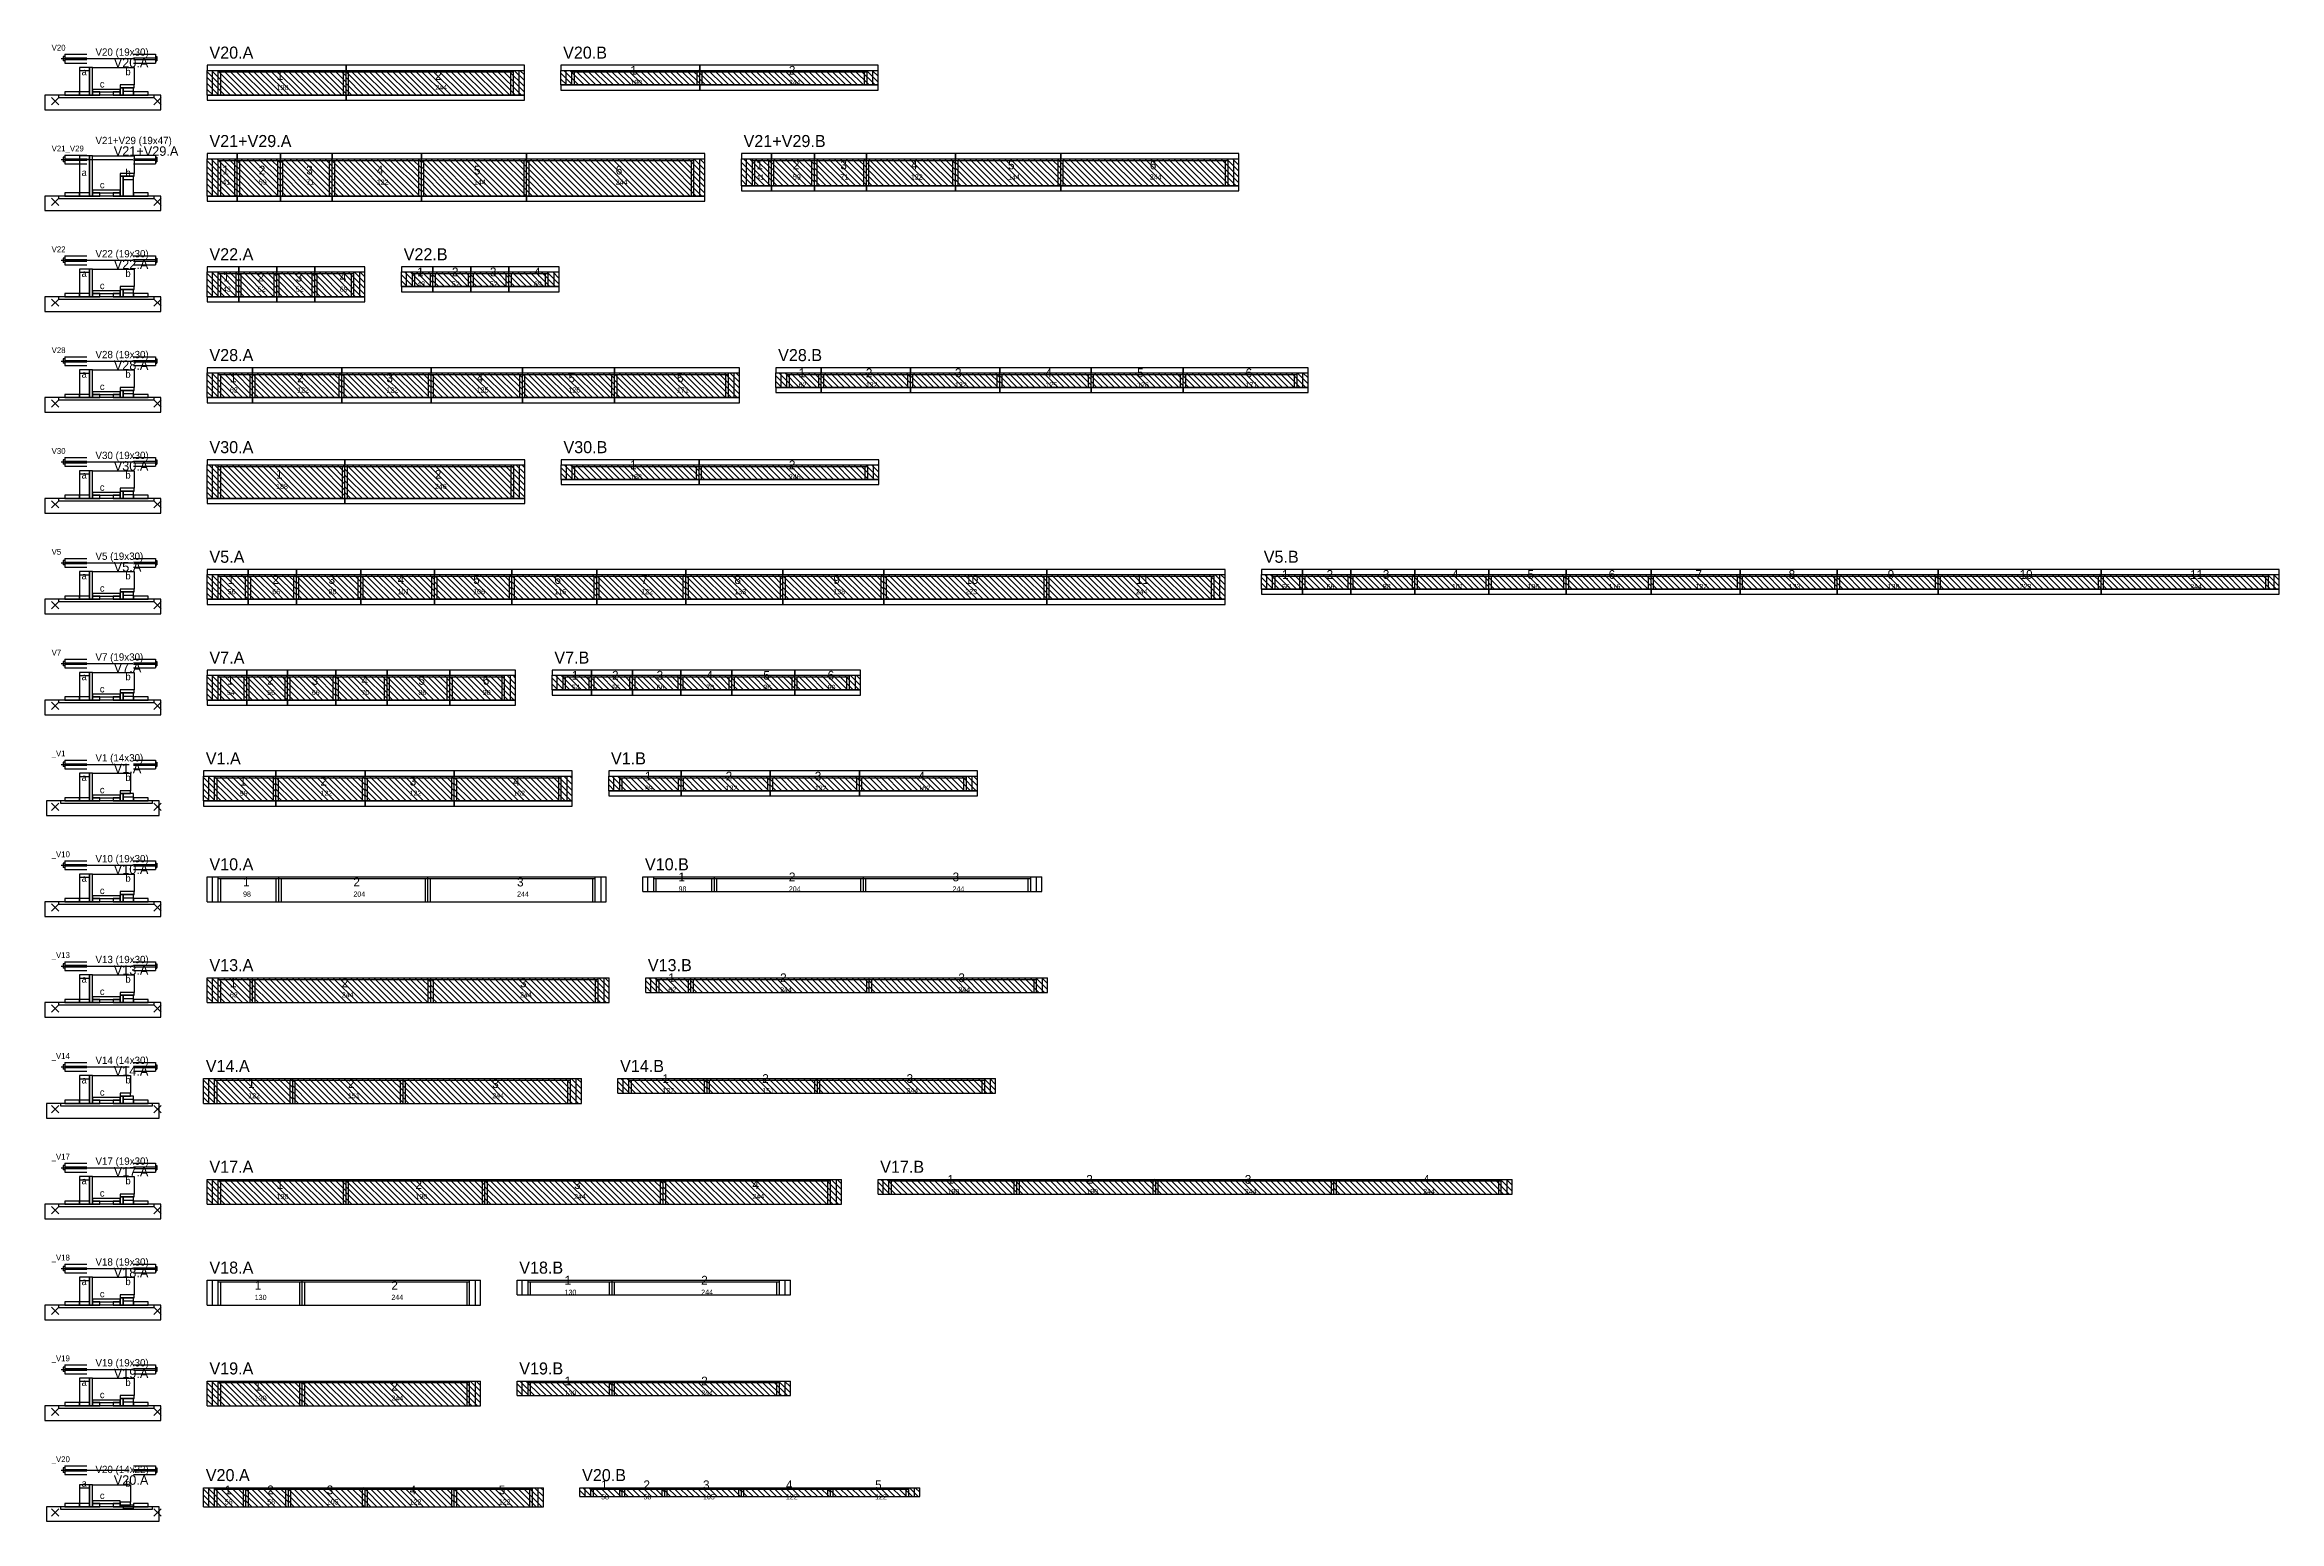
# Model space of a CAD drawing. Header units: metres. Extents: x -10 to 74425, y -2037 to 26.
# Drawn here: x 35647 to 38705, y -2008 to 13 of the extents above; entities that cross this region are included whole.
import ezdxf

# ---------------------------------------------------------------- set-up
doc = ezdxf.new("R2010")
doc.units = ezdxf.units.M
doc.layers.add('LABELS', color=3, linetype='Continuous')
doc.layers.add('VIGAS', color=7, linetype='Continuous')

msp = doc.modelspace()

# ---------------------------------------------------------------- texts
at = {"layer": 'LABELS'}
for s, p in [('V20', (35656.6, 5)), ('V21_V29', (35656.6, -133)), ('V22', (35656.6, -271)), ('V28', (35656.6, -409)), ('V30', (35656.6, -547)), ('V5', (35656.6, -685)), ('V7', (35656.6, -823)), ('_V1', (35656.6, -961)), ('_V10', (35656.6, -1099)), ('_V13', (35656.6, -1237)), ('_V14', (35656.6, -1375)), ('_V17', (35656.6, -1513)), ('_V18', (35656.6, -1651)), ('_V19', (35656.6, -1789)), ('_V20', (35656.6, -1927))]:
    msp.add_text(s, height=8, dxfattribs=at).set_placement(p)
at = {"layer": 'VIGAS'}
for s, height, p in [('V20 (19x30)', 10, (35716.6, -2)), ('V20.A', 16.5, (35872.6, -6)), ('V20.B', 16.5, (36356.6, -6)), ('a', 9.6, (35697.6, -28.7)), ('V20.A', 13, (35741.6, -18)), ('b', 9.6, (35757.6, -28.7)), ('1', 12, (35964.6, -35)), ('2', 12, (36181.6, -35)), ('1', 12, (36448.6, -28)), ('2', 12, (36665.6, -28)), ('c', 9.6, (35722.6, -45.5)), ('190', 7, (35964.6, -49)), ('244', 7, (36181.6, -49)), ('190', 7, (36448.6, -42)), ('244', 7, (36665.6, -42)), ('V21+V29 (19x47)', 10, (35716.6, -123)), ('V21+V29.A', 16.5, (35872.6, -127)), ('V21+V29.B', 16.5, (36603.6, -127)), ('V21+V29.A', 13, (35741.6, -139)), ('1', 12, (35890.1, -164.5)), ('2', 12, (35940.1, -164.5)), ('3', 12, (36005.1, -164.5)), ('4', 12, (36101.6, -164.5)), ('5', 12, (36234.6, -164.5)), ('6', 12, (36428.6, -164.5)), ('1', 12, (36621.1, -157.5)), ('2', 12, (36671.1, -157.5)), ('3', 12, (36736.1, -157.5)), ('4', 12, (36832.6, -157.5)), ('5', 12, (36965.6, -157.5)), ('6', 12, (37159.6, -157.5)), ('a', 9.6, (35697.6, -166.7)), ('c', 9.6, (35722.6, -183.5)), ('b', 9.6, (35757.6, -166.7)), ('41', 7, (35890.1, -178.5)), ('59', 7, (35940.1, -178.5)), ('71', 7, (36005.1, -178.5)), ('122', 7, (36101.6, -178.5)), ('144', 7, (36234.6, -178.5)), ('244', 7, (36428.6, -178.5)), ('41', 7, (36621.1, -171.5)), ('59', 7, (36671.1, -171.5)), ('71', 7, (36736.1, -171.5)), ('122', 7, (36832.6, -171.5)), ('144', 7, (36965.6, -171.5)), ('244', 7, (37159.6, -171.5)), ('V22 (19x30)', 10, (35716.6, -278)), ('V22.A', 16.5, (35872.6, -282)), ('V22.B', 16.5, (36138.4, -282)), ('a', 9.6, (35697.6, -304.7)), ('V22.A', 13, (35741.6, -294)), ('b', 9.6, (35757.6, -304.7)), ('1', 12, (35891.1, -311)), ('2', 12, (35938.6, -311)), ('3', 12, (35990.6, -311)), ('4', 12, (36051, -311)), ('1', 12, (36156.9, -304)), ('2', 12, (36204.4, -304)), ('3', 12, (36256.4, -304)), ('4', 12, (36316.8, -304)), ('c', 9.6, (35722.6, -321.5)), ('43', 7, (35891.1, -325)), ('52', 7, (35938.6, -325)), ('52', 7, (35990.6, -325)), ('69', 7, (36051, -325)), ('43', 7, (36156.9, -318)), ('52', 7, (36204.4, -318)), ('52', 7, (36256.4, -318)), ('69', 7, (36316.8, -318)), ('V28 (19x30)', 10, (35716.6, -416)), ('V28.A', 13, (35741.6, -432)), ('V28.A', 16.5, (35872.6, -420)), ('V28.B', 16.5, (36650.9, -420)), ('a', 9.6, (35697.6, -442.7)), ('c', 9.6, (35722.6, -459.5)), ('b', 9.6, (35757.6, -442.7)), ('62', 7, (35900.6, -463)), ('1', 12, (35900.6, -449)), ('122', 7, (35992.6, -463)), ('2', 12, (35992.6, -449)), ('3', 12, (36114.8, -449)), ('122', 7, (36114.8, -463)), ('4', 12, (36238.4, -449)), ('125', 7, (36238.4, -463)), ('5', 12, (36363.9, -449)), ('126', 7, (36363.9, -463)), ('171', 7, (36512.4, -463)), ('6', 12, (36512.4, -449)), ('62', 7, (36678.9, -456)), ('1', 12, (36678.9, -442)), ('122', 7, (36770.9, -456)), ('2', 12, (36770.9, -442)), ('3', 12, (36893, -442)), ('122', 7, (36893, -456)), ('4', 12, (37016.7, -442)), ('125', 7, (37016.7, -456)), ('5', 12, (37142.2, -442)), ('126', 7, (37142.2, -456)), ('171', 7, (37290.7, -456)), ('6', 12, (37290.7, -442)), ('V30 (19x30)', 10, (35716.6, -554)), ('V30.A', 16.5, (35872.6, -546)), ('V30.B', 16.5, (36357.1, -546)), ('a', 9.6, (35697.6, -580.7)), ('V30.A', 13, (35741.6, -570)), ('b', 9.6, (35757.6, -580.7)), ('1', 12, (35963.8, -581)), ('2', 12, (36181.1, -581)), ('188', 7, (36448.3, -582)), ('1', 12, (36448.3, -568)), ('246', 7, (36665.6, -582)), ('2', 12, (36665.6, -568)), ('c', 9.6, (35722.6, -597.5)), ('188', 7, (35963.8, -595)), ('246', 7, (36181.1, -595)), ('V5 (19x30)', 10, (35716.6, -692)), ('V5.A', 13, (35741.6, -708)), ('V5.A', 16.5, (35872.6, -696)), ('V5.B', 16.5, (37315.5, -696)), ('a', 9.6, (35697.6, -718.7)), ('c', 9.6, (35722.6, -735.5)), ('b', 9.6, (35757.6, -718.7)), ('56', 7, (35897.6, -739)), ('1', 12, (35897.6, -725)), ('66', 7, (35958.6, -739)), ('2', 12, (35958.6, -725)), ('88', 7, (36035.6, -739)), ('3', 12, (36035.6, -725)), ('4', 12, (36130.1, -725)), ('101', 7, (36130.1, -739)), ('5', 12, (36233.6, -725)), ('106', 7, (36233.6, -739)), ('116', 7, (36344.6, -739)), ('6', 12, (36344.6, -725)), ('122', 7, (36463.5, -739)), ('7', 12, (36463.5, -725)), ('8', 12, (36591, -725)), ('133', 7, (36591, -739)), ('138', 7, (36726.5, -739)), ('9', 12, (36726.5, -725)), ('223', 7, (36907, -739)), ('10', 12, (36907, -725)), ('244', 7, (37140.5, -739)), ('11', 12, (37140.5, -725)), ('56', 7, (37340.5, -732)), ('1', 12, (37340.5, -718)), ('66', 7, (37401.5, -732)), ('2', 12, (37401.5, -718)), ('88', 7, (37478.5, -732)), ('3', 12, (37478.5, -718)), ('4', 12, (37573, -718)), ('101', 7, (37573, -732)), ('5', 12, (37676.5, -718)), ('106', 7, (37676.5, -732)), ('116', 7, (37787.5, -732)), ('6', 12, (37787.5, -718)), ('122', 7, (37906.4, -732)), ('7', 12, (37906.4, -718)), ('8', 12, (38033.9, -718)), ('133', 7, (38033.9, -732)), ('138', 7, (38169.4, -732)), ('9', 12, (38169.4, -718)), ('223', 7, (38349.9, -732)), ('10', 12, (38349.9, -718)), ('244', 7, (38583.4, -732)), ('11', 12, (38583.4, -718)), ('V7 (19x30)', 10, (35716.6, -830)), ('V7.A', 16.5, (35872.6, -834)), ('V7.B', 16.5, (36344.6, -834)), ('a', 9.6, (35697.6, -856.7)), ('V7.A', 13, (35741.6, -846)), ('b', 9.6, (35757.6, -856.7)), ('1', 12, (35896.6, -863)), ('2', 12, (35951.6, -863)), ('3', 12, (36012.6, -863)), ('4', 12, (36080.6, -863)), ('5', 12, (36158.6, -863)), ('6', 12, (36246.6, -863)), ('1', 12, (36368.6, -856)), ('2', 12, (36423.6, -856)), ('3', 12, (36484.6, -856)), ('4', 12, (36552.6, -856)), ('5', 12, (36630.6, -856)), ('6', 12, (36718.6, -856)), ('c', 9.6, (35722.6, -873.5)), ('54', 7, (35896.6, -877)), ('56', 7, (35951.6, -877)), ('66', 7, (36012.6, -877)), ('70', 7, (36080.6, -877)), ('86', 7, (36158.6, -877)), ('90', 7, (36246.6, -877)), ('54', 7, (36368.6, -870)), ('56', 7, (36423.6, -870)), ('66', 7, (36484.6, -870)), ('70', 7, (36552.6, -870)), ('86', 7, (36630.6, -870)), ('90', 7, (36718.6, -870)), ('V1 (14x30)', 10, (35716.6, -968)), ('V1.A', 13, (35741.6, -984)), ('V1.A', 16.5, (35867.6, -972)), ('V1.B', 16.5, (36422.1, -972)), ('a', 9.6, (35697.6, -994.7)), ('c', 9.6, (35722.6, -1011.5)), ('b', 9.6, (35757.6, -994.7)), ('99', 7, (35914.1, -1015)), ('1', 12, (35914.1, -1001)), ('122', 7, (36024.6, -1015)), ('2', 12, (36024.6, -1001)), ('3', 12, (36146.6, -1001)), ('122', 7, (36146.6, -1015)), ('4', 12, (36288.3, -1001)), ('162', 7, (36288.3, -1015)), ('99', 7, (36468.6, -1008)), ('1', 12, (36468.6, -994)), ('122', 7, (36579.1, -1008)), ('2', 12, (36579.1, -994)), ('3', 12, (36701.1, -994)), ('122', 7, (36701.1, -1008)), ('4', 12, (36842.8, -994)), ('162', 7, (36842.8, -1008)), ('V10 (19x30)', 10, (35716.6, -1106)), ('V10.A', 16.5, (35872.6, -1117)), ('V10.B', 16.5, (36468.6, -1117)), ('a', 9.6, (35697.6, -1132.7)), ('V10.A', 13, (35741.6, -1122)), ('b', 9.6, (35757.6, -1132.7)), ('1', 12, (35918.6, -1139)), ('2', 12, (36069.6, -1139)), ('3', 12, (36293.6, -1139)), ('1', 12, (36514.6, -1132)), ('2', 12, (36665.6, -1132)), ('3', 12, (36889.6, -1132)), ('c', 9.6, (35722.6, -1149.5)), ('98', 7, (35918.6, -1153)), ('204', 7, (36069.6, -1153)), ('244', 7, (36293.6, -1153)), ('98', 7, (36514.6, -1146)), ('204', 7, (36665.6, -1146)), ('244', 7, (36889.6, -1146)), ('V13 (19x30)', 10, (35716.6, -1244)), ('V13.A', 13, (35741.6, -1260)), ('V13.A', 16.5, (35872.6, -1255)), ('V13.B', 16.5, (36472.6, -1255)), ('a', 9.6, (35697.6, -1270.7)), ('c', 9.6, (35722.6, -1287.5)), ('b', 9.6, (35757.6, -1270.7)), ('62', 7, (35900.6, -1291)), ('1', 12, (35900.6, -1277)), ('244', 7, (36053.6, -1291)), ('2', 12, (36053.6, -1277)), ('244', 7, (36297.6, -1291)), ('3', 12, (36297.6, -1277)), ('62', 7, (36500.6, -1284)), ('1', 12, (36500.6, -1270)), ('244', 7, (36653.6, -1284)), ('2', 12, (36653.6, -1270)), ('244', 7, (36897.6, -1284)), ('3', 12, (36897.6, -1270)), ('V14 (14x30)', 10, (35716.6, -1382)), ('a', 9.6, (35697.6, -1408.7)), ('V14.A', 13, (35741.6, -1398)), ('b', 9.6, (35757.6, -1408.7)), ('V14.A', 16.5, (35867.6, -1393)), ('1', 12, (35925.6, -1415)), ('2', 12, (36062.1, -1415)), ('3', 12, (36259.6, -1415)), ('V14.B', 16.5, (36434.6, -1393)), ('1', 12, (36492.6, -1408)), ('2', 12, (36629.1, -1408)), ('3', 12, (36826.6, -1408)), ('c', 9.6, (35722.6, -1425.5)), ('122', 7, (35925.6, -1429)), ('151', 7, (36062.1, -1429)), ('244', 7, (36259.6, -1429)), ('122', 7, (36492.6, -1422)), ('151', 7, (36629.1, -1422)), ('244', 7, (36826.6, -1422)), ('V17 (19x30)', 10, (35716.6, -1520)), ('V17.A', 13, (35741.6, -1536)), ('V17.A', 16.5, (35872.6, -1531)), ('V17.B', 16.5, (36790.6, -1531)), ('a', 9.6, (35697.6, -1546.7)), ('c', 9.6, (35722.6, -1563.5)), ('b', 9.6, (35757.6, -1546.7)), ('1', 12, (35964.6, -1553)), ('2', 12, (36154.6, -1553)), ('3', 12, (36371.6, -1553)), ('4', 12, (36615.6, -1553)), ('190', 7, (36882.6, -1560)), ('1', 12, (36882.6, -1546)), ('190', 7, (37072.6, -1560)), ('2', 12, (37072.6, -1546)), ('244', 7, (37289.6, -1560)), ('3', 12, (37289.6, -1546)), ('4', 12, (37533.6, -1546)), ('244', 7, (37533.6, -1560)), ('190', 7, (35964.6, -1567)), ('190', 7, (36154.6, -1567)), ('244', 7, (36371.6, -1567)), ('244', 7, (36615.6, -1567)), ('V18 (19x30)', 10, (35716.6, -1658)), ('a', 9.6, (35697.6, -1684.7)), ('V18.A', 13, (35741.6, -1674)), ('b', 9.6, (35757.6, -1684.7)), ('V18.A', 16.5, (35872.6, -1669)), ('1', 12, (35934.6, -1691)), ('2', 12, (36121.6, -1691)), ('V18.B', 16.5, (36296.6, -1669)), ('1', 12, (36358.6, -1684)), ('2', 12, (36545.6, -1684)), ('c', 9.6, (35722.6, -1701.5)), ('130', 7, (35934.6, -1705)), ('244', 7, (36121.6, -1705)), ('130', 7, (36358.6, -1698)), ('244', 7, (36545.6, -1698)), ('V19 (19x30)', 10, (35716.6, -1796)), ('V19.A', 13, (35741.6, -1812)), ('V19.A', 16.5, (35872.6, -1807)), ('V19.B', 16.5, (36296.6, -1807)), ('a', 9.6, (35697.6, -1822.7)), ('c', 9.6, (35722.6, -1839.5)), ('b', 9.6, (35757.6, -1822.7)), ('1', 12, (35934.6, -1829)), ('2', 12, (36121.6, -1829)), ('130', 7, (36358.6, -1836)), ('1', 12, (36358.6, -1822)), ('244', 7, (36545.6, -1836)), ('2', 12, (36545.6, -1822)), ('130', 7, (35934.6, -1843)), ('244', 7, (36121.6, -1843)), ('a', 9.6, (35697.6, -1960.7)), ('V20 (14x22)', 10, (35716.6, -1942)), ('V20.A', 13, (35741.6, -1958)), ('b', 9.6, (35757.6, -1960.7)), ('V20.A', 16.5, (35867.6, -1953)), ('V20.B', 16.5, (36382.6, -1953)), ('1', 12, (36408.6, -1964)), ('2', 12, (36466.6, -1964)), ('3', 12, (36548.1, -1964)), ('4', 12, (36661.6, -1964)), ('5', 12, (36783.6, -1964)), ('c', 9.6, (35722.6, -1977.5)), ('58', 7, (35893.6, -1985)), ('1', 12, (35893.6, -1971)), ('58', 7, (35951.6, -1985)), ('2', 12, (35951.6, -1971)), ('3', 12, (36033.1, -1971)), ('105', 7, (36033.1, -1985)), ('4', 12, (36146.6, -1971)), ('122', 7, (36146.6, -1985)), ('5', 12, (36268.6, -1971)), ('122', 7, (36268.6, -1985)), ('58', 7, (36408.6, -1978)), ('58', 7, (36466.6, -1978)), ('105', 7, (36548.1, -1978)), ('122', 7, (36661.6, -1978)), ('122', 7, (36783.6, -1978))]:
    msp.add_text(s, height=height, dxfattribs=at).set_placement(p)

# ---------------------------------------------------------------- linework, layer by layer
at = {"layer": 'VIGAS'}
for p, q in [((35674.6, 0), (35704.6, 0)), ((35674.6, 0), (35674.6, -12)), ((35768.6, 0), (35798.6, 0)), ((35798.6, 0), (35798.6, -12)), ((35669.6, -6), (35767.6, -6)), ((35672.6, -3), (35672.6, -9)), ((35674.6, -3), (35672.6, -3)), ((35674.6, -9), (35672.6, -9)), ((35674.6, -5), (35704.6, -5)), ((35674.6, -7), (35704.6, -7)), ((35674.6, -12), (35704.6, -12)), ((35768.6, -5), (35798.6, -5)), ((35768.6, -7), (35798.6, -7)), ((35768.6, -12), (35798.6, -12)), ((35798.6, -3), (35800.6, -3)), ((35798.6, -9), (35800.6, -9)), ((35800.6, -3), (35800.6, -9)), ((35869.6, -22), (36059.6, -22)), ((35869.6, -56), (35869.6, -22)), ((35901.6, -56), (35869.6, -24)), ((35909.6, -56), (35875.6, -22)), ((35876.6, -56), (35876.6, -22)), ((35917.6, -56), (35883.6, -22)), ((35884.6, -56), (35884.6, -22)), ((35884.6, -24.2), (36059.6, -24.2)), ((35888.1, -56), (35888.1, -24.2)), ((35925.6, -56), (35891.6, -22)), ((35933.6, -56), (35899.6, -22)), ((35941.6, -56), (35907.6, -22)), ((35949.6, -56), (35915.6, -22)), ((35957.6, -56), (35923.6, -22)), ((35965.6, -56), (35931.6, -22)), ((35973.6, -56), (35939.6, -22)), ((35981.6, -56), (35947.6, -22)), ((35989.6, -56), (35955.6, -22)), ((35997.6, -56), (35963.6, -22)), ((36005.6, -56), (35971.6, -22)), ((36013.6, -56), (35979.6, -22)), ((36021.6, -56), (35987.6, -22)), ((36029.6, -56), (35995.6, -22)), ((36037.6, -56), (36003.6, -22)), ((36045.6, -56), (36011.6, -22)), ((36053.6, -56), (36019.6, -22)), ((36059.6, -54), (36027.6, -22)), ((36059.6, -46), (36035.6, -22)), ((36059.6, -38), (36043.6, -22)), ((36059.6, -30), (36051.6, -22)), ((36056.1, -56), (36056.1, -24.2)), ((36059.6, -56), (36059.6, -22)), ((36059.6, -56), (36059.6, -22)), ((36059.6, -22), (36303.6, -22)), ((36059.6, -56), (36059.6, -22)), ((36059.6, -56), (36059.6, -22)), ((36059.6, -56), (36059.6, -22)), ((36059.6, -22), (36059.6, -22)), ((36091.6, -56), (36059.6, -24)), ((36059.6, -24.2), (36288.6, -24.2)), ((36063.1, -56), (36063.1, -24.2)), ((36099.6, -56), (36065.6, -22)), ((36107.6, -56), (36073.6, -22)), ((36115.6, -56), (36081.6, -22)), ((36123.6, -56), (36089.6, -22)), ((36131.6, -56), (36097.6, -22)), ((36139.6, -56), (36105.6, -22)), ((36147.6, -56), (36113.6, -22)), ((36155.6, -56), (36121.6, -22)), ((36163.6, -56), (36129.6, -22)), ((36171.6, -56), (36137.6, -22)), ((36179.6, -56), (36145.6, -22)), ((36187.6, -56), (36153.6, -22)), ((36195.6, -56), (36161.6, -22)), ((36203.6, -56), (36169.6, -22)), ((36211.6, -56), (36177.6, -22)), ((36219.6, -56), (36185.6, -22)), ((36227.6, -56), (36193.6, -22)), ((36235.6, -56), (36201.6, -22)), ((36243.6, -56), (36209.6, -22)), ((36251.6, -56), (36217.6, -22)), ((36259.6, -56), (36225.6, -22)), ((36267.6, -56), (36233.6, -22)), ((36275.6, -56), (36241.6, -22)), ((36283.6, -56), (36249.6, -22)), ((36291.6, -56), (36257.6, -22)), ((36299.6, -56), (36265.6, -22)), ((36303.6, -52), (36273.6, -22)), ((36303.6, -44), (36281.6, -22)), ((36285.1, -56), (36285.1, -24.2)), ((36288.6, -56), (36288.6, -22)), ((36303.6, -36), (36289.6, -22)), ((36296.6, -56), (36296.6, -22)), ((36303.6, -28), (36297.6, -22)), ((36303.6, -56), (36303.6, -22)), ((36353.6, -22), (36543.6, -22)), ((36353.6, -42), (36353.6, -22)), ((36369.6, -42), (36353.6, -26)), ((36377.6, -42), (36357.6, -22)), ((36360.6, -42), (36360.6, -22)), ((36385.6, -42), (36365.6, -22)), ((36368.6, -42), (36368.6, -22)), ((36368.6, -24.2), (36543.6, -24.2)), ((36372.1, -42), (36372.1, -24.2)), ((36393.6, -42), (36373.6, -22)), ((36401.6, -42), (36381.6, -22)), ((36409.6, -42), (36389.6, -22)), ((36417.6, -42), (36397.6, -22)), ((36425.6, -42), (36405.6, -22)), ((36433.6, -42), (36413.6, -22)), ((36441.6, -42), (36421.6, -22)), ((36449.6, -42), (36429.6, -22)), ((36457.6, -42), (36437.6, -22)), ((36465.6, -42), (36445.6, -22)), ((36473.6, -42), (36453.6, -22)), ((36481.6, -42), (36461.6, -22)), ((36489.6, -42), (36469.6, -22)), ((36497.6, -42), (36477.6, -22)), ((36505.6, -42), (36485.6, -22)), ((36513.6, -42), (36493.6, -22)), ((36521.6, -42), (36501.6, -22)), ((36529.6, -42), (36509.6, -22)), ((36537.6, -42), (36517.6, -22)), ((36543.6, -40), (36525.6, -22)), ((36543.6, -32), (36533.6, -22)), ((36540.1, -42), (36540.1, -24.2)), ((36543.6, -24), (36541.6, -22)), ((36543.6, -42), (36543.6, -22)), ((36543.6, -42), (36543.6, -22)), ((36543.6, -22), (36787.6, -22)), ((36543.6, -42), (36543.6, -22)), ((36543.6, -42), (36543.6, -22)), ((36543.6, -42), (36543.6, -22)), ((36543.6, -24.2), (36772.6, -24.2)), ((36559.6, -42), (36543.6, -26)), ((36547.1, -42), (36547.1, -24.2)), ((36567.6, -42), (36547.6, -22)), ((36575.6, -42), (36555.6, -22)), ((36583.6, -42), (36563.6, -22)), ((36591.6, -42), (36571.6, -22)), ((36599.6, -42), (36579.6, -22)), ((36607.6, -42), (36587.6, -22)), ((36615.6, -42), (36595.6, -22)), ((36623.6, -42), (36603.6, -22)), ((36631.6, -42), (36611.6, -22)), ((36639.6, -42), (36619.6, -22)), ((36647.6, -42), (36627.6, -22)), ((36655.6, -42), (36635.6, -22)), ((36663.6, -42), (36643.6, -22)), ((36671.6, -42), (36651.6, -22)), ((36679.6, -42), (36659.6, -22)), ((36687.6, -42), (36667.6, -22)), ((36695.6, -42), (36675.6, -22)), ((36703.6, -42), (36683.6, -22)), ((36711.6, -42), (36691.6, -22)), ((36719.6, -42), (36699.6, -22)), ((36727.6, -42), (36707.6, -22)), ((36735.6, -42), (36715.6, -22)), ((36743.6, -42), (36723.6, -22)), ((36751.6, -42), (36731.6, -22)), ((36759.6, -42), (36739.6, -22)), ((36767.6, -42), (36747.6, -22)), ((36775.6, -42), (36755.6, -22)), ((36783.6, -42), (36763.6, -22)), ((36769.1, -42), (36769.1, -24.2)), ((36787.6, -38), (36771.6, -22)), ((36772.6, -42), (36772.6, -22)), ((36787.6, -30), (36779.6, -22)), ((36780.6, -42), (36780.6, -22)), ((36787.6, -42), (36787.6, -22)), ((36787.6, -22), (36787.6, -22)), ((35656.6, -69), (35666.6, -59)), ((35656.6, -59), (35666.6, -69)), ((35796.6, -69), (35806.6, -59)), ((35796.6, -59), (35806.6, -69)), ((35893.6, -56), (35869.6, -32)), ((35885.6, -56), (35869.6, -40)), ((35877.6, -56), (35869.6, -48)), ((35869.6, -56), (36059.6, -56)), ((35869.6, -56), (35869.6, -56)), ((35884.6, -56), (35888.1, -56)), ((36056.1, -56), (36059.6, -56)), ((36083.6, -56), (36059.6, -32)), ((36075.6, -56), (36059.6, -40)), ((36067.6, -56), (36059.6, -48)), ((36059.6, -56), (36303.6, -56)), ((36059.6, -56), (36063.1, -56)), ((36059.6, -56), (36059.6, -56)), ((36285.1, -56), (36288.6, -56)), ((36361.6, -42), (36353.6, -34)), ((36353.6, -42), (36543.6, -42)), ((36353.6, -42), (36353.6, -42)), ((36368.6, -42), (36372.1, -42)), ((36540.1, -42), (36543.6, -42)), ((36551.6, -42), (36543.6, -34)), ((36543.6, -42), (36787.6, -42)), ((36543.6, -42), (36547.1, -42)), ((36543.6, -42), (36543.6, -42)), ((36769.1, -42), (36772.6, -42)), ((35669.6, -144), (35767.6, -144)), ((35672.6, -141), (35672.6, -147)), ((35674.6, -141), (35672.6, -141)), ((35674.6, -147), (35672.6, -147)), ((35674.6, -138), (35704.6, -138)), ((35674.6, -138), (35674.6, -150)), ((35674.6, -143), (35704.6, -143)), ((35674.6, -145), (35704.6, -145)), ((35674.6, -150), (35704.6, -150)), ((35768.6, -138), (35798.6, -138)), ((35768.6, -143), (35798.6, -143)), ((35768.6, -145), (35798.6, -145)), ((35768.6, -150), (35798.6, -150)), ((35798.6, -138), (35798.6, -150)), ((35798.6, -141), (35800.6, -141)), ((35798.6, -147), (35800.6, -147)), ((35800.6, -141), (35800.6, -147)), ((35869.6, -143), (35910.6, -143)), ((35869.6, -194), (35869.6, -143)), ((35910.6, -187), (35869.6, -146)), ((35910.6, -179), (35874.6, -143)), ((35876.6, -194), (35876.6, -143)), ((35910.6, -171), (35882.6, -143)), ((35884.6, -194), (35884.6, -143)), ((35884.6, -145.2), (35910.6, -145.2)), ((35888.1, -194), (35888.1, -145.2)), ((35910.6, -163), (35890.6, -143)), ((35910.6, -155), (35898.6, -143)), ((35910.6, -147), (35906.6, -143)), ((35907.1, -194), (35907.1, -145.2)), ((35910.6, -194), (35910.6, -143)), ((35910.6, -194), (35910.6, -143)), ((35910.6, -143), (35969.6, -143)), ((35910.6, -194), (35910.6, -143)), ((35910.6, -194), (35910.6, -143)), ((35910.6, -194), (35910.6, -143)), ((35910.6, -145.2), (35969.6, -145.2)), ((35958.6, -194), (35910.6, -146)), ((35914.1, -194), (35914.1, -145.2)), ((35966.6, -194), (35915.6, -143)), ((35969.6, -189), (35923.6, -143)), ((35969.6, -181), (35931.6, -143)), ((35969.6, -173), (35939.6, -143)), ((35969.6, -165), (35947.6, -143)), ((35969.6, -157), (35955.6, -143)), ((35969.6, -149), (35963.6, -143)), ((35966.1, -194), (35966.1, -145.2)), ((35969.6, -194), (35969.6, -143)), ((35969.6, -194), (35969.6, -143)), ((35969.6, -143), (36040.6, -143)), ((35969.6, -194), (35969.6, -143)), ((35969.6, -194), (35969.6, -143)), ((35969.6, -194), (35969.6, -143)), ((35969.6, -145.2), (36040.6, -145.2)), ((36017.6, -194), (35969.6, -146)), ((35973.1, -194), (35973.1, -145.2)), ((36025.6, -194), (35974.6, -143)), ((36033.6, -194), (35982.6, -143)), ((36040.6, -193), (35990.6, -143)), ((36040.6, -185), (35998.6, -143)), ((36040.6, -177), (36006.6, -143)), ((36040.6, -169), (36014.6, -143)), ((36040.6, -161), (36022.6, -143)), ((36040.6, -153), (36030.6, -143)), ((36037.1, -194), (36037.1, -145.2)), ((36040.6, -145), (36038.6, -143)), ((36040.6, -194), (36040.6, -143)), ((36040.6, -194), (36040.6, -143)), ((36040.6, -143), (36162.6, -143)), ((36040.6, -194), (36040.6, -143)), ((36040.6, -194), (36040.6, -143)), ((36040.6, -194), (36040.6, -143)), ((36040.6, -145.2), (36162.6, -145.2)), ((36088.6, -194), (36040.6, -146)), ((36044.1, -194), (36044.1, -145.2)), ((36096.6, -194), (36045.6, -143)), ((36104.6, -194), (36053.6, -143)), ((36112.6, -194), (36061.6, -143)), ((36120.6, -194), (36069.6, -143)), ((36128.6, -194), (36077.6, -143)), ((36136.6, -194), (36085.6, -143)), ((36144.6, -194), (36093.6, -143)), ((36152.6, -194), (36101.6, -143)), ((36160.6, -194), (36109.6, -143)), ((36162.6, -188), (36117.6, -143)), ((36162.6, -180), (36125.6, -143)), ((36162.6, -172), (36133.6, -143)), ((36162.6, -164), (36141.6, -143)), ((36162.6, -156), (36149.6, -143)), ((36162.6, -148), (36157.6, -143)), ((36159.1, -194), (36159.1, -145.2)), ((36162.6, -194), (36162.6, -143)), ((36162.6, -194), (36162.6, -143)), ((36162.6, -143), (36306.6, -143)), ((36162.6, -194), (36162.6, -143)), ((36162.6, -194), (36162.6, -143)), ((36162.6, -194), (36162.6, -143)), ((36162.6, -145.2), (36306.6, -145.2)), ((36210.6, -194), (36162.6, -146)), ((36166.1, -194), (36166.1, -145.2)), ((36218.6, -194), (36167.6, -143)), ((36226.6, -194), (36175.6, -143)), ((36234.6, -194), (36183.6, -143)), ((36242.6, -194), (36191.6, -143)), ((36250.6, -194), (36199.6, -143)), ((36258.6, -194), (36207.6, -143)), ((36266.6, -194), (36215.6, -143)), ((36274.6, -194), (36223.6, -143)), ((36282.6, -194), (36231.6, -143)), ((36290.6, -194), (36239.6, -143)), ((36298.6, -194), (36247.6, -143)), ((36306.6, -194), (36255.6, -143)), ((36306.6, -186), (36263.6, -143)), ((36306.6, -178), (36271.6, -143)), ((36306.6, -170), (36279.6, -143)), ((36306.6, -162), (36287.6, -143)), ((36306.6, -154), (36295.6, -143)), ((36303.1, -194), (36303.1, -145.2)), ((36306.6, -146), (36303.6, -143)), ((36306.6, -194), (36306.6, -143)), ((36306.6, -194), (36306.6, -143)), ((36306.6, -143), (36550.6, -143)), ((36306.6, -194), (36306.6, -143)), ((36306.6, -194), (36306.6, -143)), ((36306.6, -194), (36306.6, -143)), ((36306.6, -145.2), (36535.6, -145.2)), ((36354.6, -194), (36306.6, -146)), ((36310.1, -194), (36310.1, -145.2)), ((36362.6, -194), (36311.6, -143)), ((36370.6, -194), (36319.6, -143)), ((36378.6, -194), (36327.6, -143)), ((36386.6, -194), (36335.6, -143)), ((36394.6, -194), (36343.6, -143)), ((36402.6, -194), (36351.6, -143)), ((36410.6, -194), (36359.6, -143)), ((36418.6, -194), (36367.6, -143)), ((36426.6, -194), (36375.6, -143)), ((36434.6, -194), (36383.6, -143)), ((36442.6, -194), (36391.6, -143)), ((36450.6, -194), (36399.6, -143)), ((36458.6, -194), (36407.6, -143)), ((36466.6, -194), (36415.6, -143)), ((36474.6, -194), (36423.6, -143)), ((36482.6, -194), (36431.6, -143)), ((36490.6, -194), (36439.6, -143)), ((36498.6, -194), (36447.6, -143)), ((36506.6, -194), (36455.6, -143)), ((36514.6, -194), (36463.6, -143)), ((36522.6, -194), (36471.6, -143)), ((36530.6, -194), (36479.6, -143)), ((36538.6, -194), (36487.6, -143)), ((36546.6, -194), (36495.6, -143)), ((36550.6, -190), (36503.6, -143)), ((36550.6, -182), (36511.6, -143)), ((36550.6, -174), (36519.6, -143)), ((36550.6, -166), (36527.6, -143)), ((36532.1, -194), (36532.1, -145.2)), ((36535.6, -194), (36535.6, -143)), ((36550.6, -158), (36535.6, -143)), ((36543.6, -194), (36543.6, -143)), ((36550.6, -150), (36543.6, -143)), ((36550.6, -194), (36550.6, -143)), ((36600.6, -143), (36641.6, -143)), ((36600.6, -180), (36600.6, -143)), ((36632.6, -180), (36600.6, -148)), ((36640.6, -180), (36603.6, -143)), ((36607.6, -180), (36607.6, -143)), ((36641.6, -173), (36611.6, -143)), ((36615.6, -180), (36615.6, -143)), ((36615.6, -145.2), (36641.6, -145.2)), ((36619.1, -180), (36619.1, -145.2)), ((36641.6, -165), (36619.6, -143)), ((36641.6, -157), (36627.6, -143)), ((36641.6, -149), (36635.6, -143)), ((36638.1, -180), (36638.1, -145.2)), ((36641.6, -180), (36641.6, -143)), ((36641.6, -180), (36641.6, -143)), ((36641.6, -143), (36700.6, -143)), ((36641.6, -180), (36641.6, -143)), ((36641.6, -180), (36641.6, -143)), ((36641.6, -180), (36641.6, -143)), ((36641.6, -145.2), (36700.6, -145.2)), ((36673.6, -180), (36641.6, -148)), ((36681.6, -180), (36644.6, -143)), ((36645.1, -180), (36645.1, -145.2)), ((36689.6, -180), (36652.6, -143)), ((36697.6, -180), (36660.6, -143)), ((36700.6, -175), (36668.6, -143)), ((36700.6, -167), (36676.6, -143)), ((36700.6, -159), (36684.6, -143)), ((36700.6, -151), (36692.6, -143)), ((36697.1, -180), (36697.1, -145.2)), ((36700.6, -180), (36700.6, -143)), ((36700.6, -180), (36700.6, -143)), ((36700.6, -143), (36771.6, -143)), ((36700.6, -180), (36700.6, -143)), ((36700.6, -180), (36700.6, -143)), ((36700.6, -180), (36700.6, -143)), ((36700.6, -143), (36700.6, -143)), ((36700.6, -145.2), (36771.6, -145.2)), ((36732.6, -180), (36700.6, -148)), ((36740.6, -180), (36703.6, -143)), ((36704.1, -180), (36704.1, -145.2)), ((36748.6, -180), (36711.6, -143)), ((36756.6, -180), (36719.6, -143)), ((36764.6, -180), (36727.6, -143)), ((36771.6, -179), (36735.6, -143)), ((36771.6, -171), (36743.6, -143)), ((36771.6, -163), (36751.6, -143)), ((36771.6, -155), (36759.6, -143)), ((36771.6, -147), (36767.6, -143)), ((36768.1, -180), (36768.1, -145.2)), ((36771.6, -180), (36771.6, -143)), ((36771.6, -180), (36771.6, -143)), ((36771.6, -143), (36893.6, -143)), ((36771.6, -180), (36771.6, -143)), ((36771.6, -180), (36771.6, -143)), ((36771.6, -180), (36771.6, -143)), ((36771.6, -145.2), (36893.6, -145.2)), ((36803.6, -180), (36771.6, -148)), ((36811.6, -180), (36774.6, -143)), ((36775.1, -180), (36775.1, -145.2)), ((36819.6, -180), (36782.6, -143)), ((36827.6, -180), (36790.6, -143)), ((36835.6, -180), (36798.6, -143)), ((36843.6, -180), (36806.6, -143)), ((36851.6, -180), (36814.6, -143)), ((36859.6, -180), (36822.6, -143)), ((36867.6, -180), (36830.6, -143)), ((36875.6, -180), (36838.6, -143)), ((36883.6, -180), (36846.6, -143)), ((36891.6, -180), (36854.6, -143)), ((36893.6, -174), (36862.6, -143)), ((36893.6, -166), (36870.6, -143)), ((36893.6, -158), (36878.6, -143)), ((36893.6, -150), (36886.6, -143)), ((36890.1, -180), (36890.1, -145.2)), ((36893.6, -180), (36893.6, -143)), ((36893.6, -180), (36893.6, -143)), ((36893.6, -143), (37037.6, -143)), ((36893.6, -180), (36893.6, -143)), ((36893.6, -180), (36893.6, -143)), ((36893.6, -180), (36893.6, -143)), ((36893.6, -145.2), (37037.6, -145.2)), ((36925.6, -180), (36893.6, -148)), ((36933.6, -180), (36896.6, -143)), ((36897.1, -180), (36897.1, -145.2)), ((36941.6, -180), (36904.6, -143)), ((36949.6, -180), (36912.6, -143)), ((36957.6, -180), (36920.6, -143)), ((36965.6, -180), (36928.6, -143)), ((36973.6, -180), (36936.6, -143)), ((36981.6, -180), (36944.6, -143)), ((36989.6, -180), (36952.6, -143)), ((36997.6, -180), (36960.6, -143)), ((37005.6, -180), (36968.6, -143)), ((37013.6, -180), (36976.6, -143)), ((37021.6, -180), (36984.6, -143)), ((37029.6, -180), (36992.6, -143)), ((37037.6, -180), (37000.6, -143)), ((37037.6, -172), (37008.6, -143)), ((37037.6, -164), (37016.6, -143)), ((37037.6, -156), (37024.6, -143)), ((37037.6, -148), (37032.6, -143)), ((37034.1, -180), (37034.1, -145.2)), ((37037.6, -180), (37037.6, -143)), ((37037.6, -180), (37037.6, -143)), ((37037.6, -143), (37281.6, -143)), ((37037.6, -180), (37037.6, -143)), ((37037.6, -180), (37037.6, -143)), ((37037.6, -180), (37037.6, -143)), ((37037.6, -145.2), (37266.6, -145.2)), ((37069.6, -180), (37037.6, -148)), ((37077.6, -180), (37040.6, -143)), ((37041.1, -180), (37041.1, -145.2)), ((37085.6, -180), (37048.6, -143)), ((37093.6, -180), (37056.6, -143)), ((37101.6, -180), (37064.6, -143)), ((37109.6, -180), (37072.6, -143)), ((37117.6, -180), (37080.6, -143)), ((37125.6, -180), (37088.6, -143)), ((37133.6, -180), (37096.6, -143)), ((37141.6, -180), (37104.6, -143)), ((37149.6, -180), (37112.6, -143)), ((37157.6, -180), (37120.6, -143)), ((37165.6, -180), (37128.6, -143)), ((37173.6, -180), (37136.6, -143)), ((37181.6, -180), (37144.6, -143)), ((37189.6, -180), (37152.6, -143)), ((37197.6, -180), (37160.6, -143)), ((37205.6, -180), (37168.6, -143)), ((37213.6, -180), (37176.6, -143)), ((37221.6, -180), (37184.6, -143)), ((37229.6, -180), (37192.6, -143)), ((37237.6, -180), (37200.6, -143)), ((37245.6, -180), (37208.6, -143)), ((37253.6, -180), (37216.6, -143)), ((37261.6, -180), (37224.6, -143)), ((37269.6, -180), (37232.6, -143)), ((37277.6, -180), (37240.6, -143)), ((37281.6, -176), (37248.6, -143)), ((37281.6, -168), (37256.6, -143)), ((37263.1, -180), (37263.1, -145.2)), ((37281.6, -160), (37264.6, -143)), ((37266.6, -180), (37266.6, -143)), ((37281.6, -152), (37272.6, -143)), ((37274.6, -180), (37274.6, -143)), ((37281.6, -144), (37280.6, -143)), ((37281.6, -180), (37281.6, -143)), ((35909.6, -194), (35869.6, -154)), ((35901.6, -194), (35869.6, -162)), ((35893.6, -194), (35869.6, -170)), ((35885.6, -194), (35869.6, -178)), ((35950.6, -194), (35910.6, -154)), ((35942.6, -194), (35910.6, -162)), ((35934.6, -194), (35910.6, -170)), ((35926.6, -194), (35910.6, -178)), ((36009.6, -194), (35969.6, -154)), ((36001.6, -194), (35969.6, -162)), ((35993.6, -194), (35969.6, -170)), ((35985.6, -194), (35969.6, -178)), ((36080.6, -194), (36040.6, -154)), ((36072.6, -194), (36040.6, -162)), ((36064.6, -194), (36040.6, -170)), ((36056.6, -194), (36040.6, -178)), ((36202.6, -194), (36162.6, -154)), ((36194.6, -194), (36162.6, -162)), ((36186.6, -194), (36162.6, -170)), ((36178.6, -194), (36162.6, -178)), ((36346.6, -194), (36306.6, -154)), ((36338.6, -194), (36306.6, -162)), ((36330.6, -194), (36306.6, -170)), ((36322.6, -194), (36306.6, -178)), ((36624.6, -180), (36600.6, -156)), ((36616.6, -180), (36600.6, -164)), ((36608.6, -180), (36600.6, -172)), ((36600.6, -180), (36641.6, -180)), ((36600.6, -180), (36600.6, -180)), ((36615.6, -180), (36619.1, -180)), ((36638.1, -180), (36641.6, -180)), ((36665.6, -180), (36641.6, -156)), ((36657.6, -180), (36641.6, -164)), ((36649.6, -180), (36641.6, -172)), ((36641.6, -180), (36700.6, -180)), ((36641.6, -180), (36645.1, -180)), ((36641.6, -180), (36641.6, -180)), ((36697.1, -180), (36700.6, -180)), ((36724.6, -180), (36700.6, -156)), ((36716.6, -180), (36700.6, -164)), ((36708.6, -180), (36700.6, -172)), ((36700.6, -180), (36771.6, -180)), ((36700.6, -180), (36704.1, -180)), ((36700.6, -180), (36700.6, -180)), ((36768.1, -180), (36771.6, -180)), ((36795.6, -180), (36771.6, -156)), ((36787.6, -180), (36771.6, -164)), ((36779.6, -180), (36771.6, -172)), ((36771.6, -180), (36893.6, -180)), ((36771.6, -180), (36775.1, -180)), ((36771.6, -180), (36771.6, -180)), ((36890.1, -180), (36893.6, -180)), ((36917.6, -180), (36893.6, -156)), ((36909.6, -180), (36893.6, -164)), ((36901.6, -180), (36893.6, -172)), ((36893.6, -180), (37037.6, -180)), ((36893.6, -180), (36897.1, -180)), ((36893.6, -180), (36893.6, -180)), ((37034.1, -180), (37037.6, -180)), ((37061.6, -180), (37037.6, -156)), ((37053.6, -180), (37037.6, -164)), ((37045.6, -180), (37037.6, -172)), ((37037.6, -180), (37281.6, -180)), ((37037.6, -180), (37041.1, -180)), ((37037.6, -180), (37037.6, -180)), ((37263.1, -180), (37266.6, -180)), ((35656.6, -207), (35666.6, -197)), ((35656.6, -197), (35666.6, -207)), ((35796.6, -207), (35806.6, -197)), ((35796.6, -197), (35806.6, -207)), ((35877.6, -194), (35869.6, -186)), ((35869.6, -194), (35910.6, -194)), ((35869.6, -194), (35869.6, -194)), ((35884.6, -194), (35888.1, -194)), ((35907.1, -194), (35910.6, -194)), ((35918.6, -194), (35910.6, -186)), ((35910.6, -194), (35969.6, -194)), ((35910.6, -194), (35914.1, -194)), ((35910.6, -194), (35910.6, -194)), ((35966.1, -194), (35969.6, -194)), ((35977.6, -194), (35969.6, -186)), ((35969.6, -194), (36040.6, -194)), ((35969.6, -194), (35973.1, -194)), ((35969.6, -194), (35969.6, -194)), ((36037.1, -194), (36040.6, -194)), ((36048.6, -194), (36040.6, -186)), ((36040.6, -194), (36162.6, -194)), ((36040.6, -194), (36044.1, -194)), ((36040.6, -194), (36040.6, -194)), ((36159.1, -194), (36162.6, -194)), ((36170.6, -194), (36162.6, -186)), ((36162.6, -194), (36306.6, -194)), ((36162.6, -194), (36166.1, -194)), ((36162.6, -194), (36162.6, -194)), ((36303.1, -194), (36306.6, -194)), ((36314.6, -194), (36306.6, -186)), ((36306.6, -194), (36550.6, -194)), ((36306.6, -194), (36310.1, -194)), ((36306.6, -194), (36306.6, -194)), ((36532.1, -194), (36535.6, -194)), ((35669.6, -282), (35767.6, -282)), ((35672.6, -279), (35672.6, -285)), ((35674.6, -279), (35672.6, -279)), ((35674.6, -285), (35672.6, -285)), ((35674.6, -276), (35704.6, -276)), ((35674.6, -276), (35674.6, -288)), ((35674.6, -281), (35704.6, -281)), ((35674.6, -283), (35704.6, -283)), ((35674.6, -288), (35704.6, -288)), ((35768.6, -276), (35798.6, -276)), ((35768.6, -281), (35798.6, -281)), ((35768.6, -283), (35798.6, -283)), ((35768.6, -288), (35798.6, -288)), ((35798.6, -276), (35798.6, -288)), ((35798.6, -279), (35800.6, -279)), ((35798.6, -285), (35800.6, -285)), ((35800.6, -279), (35800.6, -285)), ((35869.6, -298), (35912.6, -298)), ((35869.6, -332), (35869.6, -298)), ((35901.6, -332), (35869.6, -300)), ((35909.6, -332), (35875.6, -298)), ((35876.6, -332), (35876.6, -298)), ((35912.6, -327), (35883.6, -298)), ((35884.6, -332), (35884.6, -298)), ((35884.6, -300.2), (35912.6, -300.2)), ((35888.1, -332), (35888.1, -300.2)), ((35912.6, -319), (35891.6, -298)), ((35912.6, -311), (35899.6, -298)), ((35912.6, -303), (35907.6, -298)), ((35909.1, -332), (35909.1, -300.2)), ((35912.6, -332), (35912.6, -298)), ((35912.6, -332), (35912.6, -298)), ((35912.6, -298), (35964.6, -298)), ((35912.6, -332), (35912.6, -298)), ((35912.6, -332), (35912.6, -298)), ((35912.6, -332), (35912.6, -298)), ((35944.6, -332), (35912.6, -300)), ((35912.6, -300.2), (35964.6, -300.2)), ((35916.1, -332), (35916.1, -300.2)), ((35952.6, -332), (35918.6, -298)), ((35960.6, -332), (35926.6, -298)), ((35964.6, -328), (35934.6, -298)), ((35964.6, -320), (35942.6, -298)), ((35964.6, -312), (35950.6, -298)), ((35964.6, -304), (35958.6, -298)), ((35961.1, -332), (35961.1, -300.2)), ((35964.6, -332), (35964.6, -298)), ((35964.6, -332), (35964.6, -298)), ((35964.6, -298), (36016.6, -298)), ((35964.6, -332), (35964.6, -298)), ((35964.6, -332), (35964.6, -298)), ((35964.6, -332), (35964.6, -298)), ((35996.6, -332), (35964.6, -300)), ((35964.6, -300.2), (36016.6, -300.2)), ((35968.1, -332), (35968.1, -300.2)), ((36004.6, -332), (35970.6, -298)), ((36012.6, -332), (35978.6, -298)), ((36016.6, -328), (35986.6, -298)), ((36016.6, -320), (35994.6, -298)), ((36016.6, -312), (36002.6, -298)), ((36016.6, -304), (36010.6, -298)), ((36013.1, -332), (36013.1, -300.2)), ((36016.6, -332), (36016.6, -298)), ((36016.6, -332), (36016.6, -298)), ((36016.6, -298), (36085.4, -298)), ((36016.6, -332), (36016.6, -298)), ((36016.6, -332), (36016.6, -298)), ((36016.6, -332), (36016.6, -298)), ((36048.6, -332), (36016.6, -300)), ((36016.6, -300.2), (36070.4, -300.2)), ((36020.1, -332), (36020.1, -300.2)), ((36056.6, -332), (36022.6, -298)), ((36064.6, -332), (36030.6, -298)), ((36072.6, -332), (36038.6, -298)), ((36080.6, -332), (36046.6, -298)), ((36085.4, -328.8), (36054.6, -298)), ((36085.4, -320.8), (36062.6, -298)), ((36066.9, -332), (36066.9, -300.2)), ((36070.4, -332), (36070.4, -298)), ((36085.4, -312.8), (36070.6, -298)), ((36078.4, -332), (36078.4, -298)), ((36085.4, -304.8), (36078.6, -298)), ((36085.4, -332), (36085.4, -298)), ((36135.4, -298), (36178.4, -298)), ((36135.4, -318), (36135.4, -298)), ((36151.4, -318), (36135.4, -302)), ((36159.4, -318), (36139.4, -298)), ((36142.4, -318), (36142.4, -298)), ((36167.4, -318), (36147.4, -298)), ((36150.4, -318), (36150.4, -298)), ((36150.4, -300.2), (36178.4, -300.2)), ((36153.9, -318), (36153.9, -300.2)), ((36175.4, -318), (36155.4, -298)), ((36178.4, -313), (36163.4, -298)), ((36178.4, -305), (36171.4, -298)), ((36174.9, -318), (36174.9, -300.2)), ((36178.4, -318), (36178.4, -298)), ((36178.4, -318), (36178.4, -298)), ((36178.4, -298), (36230.4, -298)), ((36178.4, -318), (36178.4, -298)), ((36178.4, -318), (36178.4, -298)), ((36178.4, -318), (36178.4, -298)), ((36178.4, -300.2), (36230.4, -300.2)), ((36194.4, -318), (36178.4, -302)), ((36181.9, -318), (36181.9, -300.2)), ((36202.4, -318), (36182.4, -298)), ((36210.4, -318), (36190.4, -298)), ((36218.4, -318), (36198.4, -298)), ((36226.4, -318), (36206.4, -298)), ((36230.4, -314), (36214.4, -298)), ((36230.4, -306), (36222.4, -298)), ((36226.9, -318), (36226.9, -300.2)), ((36230.4, -318), (36230.4, -298)), ((36230.4, -318), (36230.4, -298)), ((36230.4, -298), (36282.4, -298)), ((36230.4, -318), (36230.4, -298)), ((36230.4, -318), (36230.4, -298)), ((36230.4, -318), (36230.4, -298)), ((36230.4, -298), (36230.4, -298)), ((36230.4, -300.2), (36282.4, -300.2)), ((36246.4, -318), (36230.4, -302)), ((36233.9, -318), (36233.9, -300.2)), ((36254.4, -318), (36234.4, -298)), ((36262.4, -318), (36242.4, -298)), ((36270.4, -318), (36250.4, -298)), ((36278.4, -318), (36258.4, -298)), ((36282.4, -314), (36266.4, -298)), ((36282.4, -306), (36274.4, -298)), ((36278.9, -318), (36278.9, -300.2)), ((36282.4, -318), (36282.4, -298)), ((36282.4, -318), (36282.4, -298)), ((36282.4, -298), (36351.2, -298)), ((36282.4, -318), (36282.4, -298)), ((36282.4, -318), (36282.4, -298)), ((36282.4, -318), (36282.4, -298)), ((36282.4, -298), (36282.4, -298)), ((36282.4, -300.2), (36336.2, -300.2)), ((36298.4, -318), (36282.4, -302)), ((36285.9, -318), (36285.9, -300.2)), ((36306.4, -318), (36286.4, -298)), ((36314.4, -318), (36294.4, -298)), ((36322.4, -318), (36302.4, -298)), ((36330.4, -318), (36310.4, -298)), ((36338.4, -318), (36318.4, -298)), ((36346.4, -318), (36326.4, -298)), ((36332.7, -318), (36332.7, -300.2)), ((36351.2, -314.8), (36334.4, -298)), ((36336.2, -318), (36336.2, -298)), ((36351.2, -306.8), (36342.4, -298)), ((36344.2, -318), (36344.2, -298)), ((36351.2, -298.8), (36350.4, -298)), ((36351.2, -318), (36351.2, -298)), ((35656.6, -345), (35666.6, -335)), ((35656.6, -335), (35666.6, -345)), ((35796.6, -345), (35806.6, -335)), ((35796.6, -335), (35806.6, -345)), ((35893.6, -332), (35869.6, -308)), ((35885.6, -332), (35869.6, -316)), ((35877.6, -332), (35869.6, -324)), ((35869.6, -332), (35912.6, -332)), ((35869.6, -332), (35869.6, -332)), ((35884.6, -332), (35888.1, -332)), ((35909.1, -332), (35912.6, -332)), ((35936.6, -332), (35912.6, -308)), ((35928.6, -332), (35912.6, -316)), ((35920.6, -332), (35912.6, -324)), ((35912.6, -332), (35964.6, -332)), ((35912.6, -332), (35916.1, -332)), ((35912.6, -332), (35912.6, -332)), ((35961.1, -332), (35964.6, -332)), ((35988.6, -332), (35964.6, -308)), ((35980.6, -332), (35964.6, -316)), ((35972.6, -332), (35964.6, -324)), ((35964.6, -332), (36016.6, -332)), ((35964.6, -332), (35968.1, -332)), ((35964.6, -332), (35964.6, -332)), ((36013.1, -332), (36016.6, -332)), ((36040.6, -332), (36016.6, -308)), ((36032.6, -332), (36016.6, -316)), ((36024.6, -332), (36016.6, -324)), ((36016.6, -332), (36085.4, -332)), ((36016.6, -332), (36020.1, -332)), ((36016.6, -332), (36016.6, -332)), ((36066.9, -332), (36070.4, -332)), ((36143.4, -318), (36135.4, -310)), ((36135.4, -318), (36178.4, -318)), ((36135.4, -318), (36135.4, -318)), ((36150.4, -318), (36153.9, -318)), ((36174.9, -318), (36178.4, -318)), ((36186.4, -318), (36178.4, -310)), ((36178.4, -318), (36230.4, -318)), ((36178.4, -318), (36181.9, -318)), ((36178.4, -318), (36178.4, -318)), ((36226.9, -318), (36230.4, -318)), ((36238.4, -318), (36230.4, -310)), ((36230.4, -318), (36282.4, -318)), ((36230.4, -318), (36233.9, -318)), ((36230.4, -318), (36230.4, -318)), ((36278.9, -318), (36282.4, -318)), ((36290.4, -318), (36282.4, -310)), ((36282.4, -318), (36351.2, -318)), ((36282.4, -318), (36285.9, -318)), ((36282.4, -318), (36282.4, -318)), ((36332.7, -318), (36336.2, -318)), ((35669.6, -420), (35767.6, -420)), ((35672.6, -417), (35672.6, -423)), ((35674.6, -417), (35672.6, -417)), ((35674.6, -423), (35672.6, -423)), ((35674.6, -414), (35704.6, -414)), ((35674.6, -414), (35674.6, -426)), ((35674.6, -419), (35704.6, -419)), ((35674.6, -421), (35704.6, -421)), ((35674.6, -426), (35704.6, -426)), ((35768.6, -414), (35798.6, -414)), ((35768.6, -419), (35798.6, -419)), ((35768.6, -421), (35798.6, -421)), ((35768.6, -426), (35798.6, -426)), ((35798.6, -414), (35798.6, -426)), ((35798.6, -417), (35800.6, -417)), ((35798.6, -423), (35800.6, -423)), ((35800.6, -417), (35800.6, -423)), ((35869.6, -436), (35931.6, -436)), ((35869.6, -470), (35869.6, -436)), ((35901.6, -470), (35869.6, -438)), ((35893.6, -470), (35869.6, -446)), ((35885.6, -470), (35869.6, -454)), ((35909.6, -470), (35875.6, -436)), ((35876.6, -470), (35876.6, -436)), ((35917.6, -470), (35883.6, -436)), ((35884.6, -470), (35884.6, -436)), ((35884.6, -438.2), (35931.6, -438.2)), ((35888.1, -470), (35888.1, -438.2)), ((35925.6, -470), (35891.6, -436)), ((35931.6, -468), (35899.6, -436)), ((35931.6, -460), (35907.6, -436)), ((35931.6, -452), (35915.6, -436)), ((35931.6, -444), (35923.6, -436)), ((35928.1, -470), (35928.1, -438.2)), ((35931.6, -470), (35931.6, -436)), ((35931.6, -470), (35931.6, -436)), ((35931.6, -436), (36053.6, -436)), ((35931.6, -470), (35931.6, -436)), ((35931.6, -470), (35931.6, -436)), ((35931.6, -470), (35931.6, -436)), ((35931.6, -436), (35931.6, -436)), ((35963.6, -470), (35931.6, -438)), ((35931.6, -438.2), (36053.6, -438.2)), ((35955.6, -470), (35931.6, -446)), ((35947.6, -470), (35931.6, -454)), ((35935.1, -470), (35935.1, -438.2)), ((35971.6, -470), (35937.6, -436)), ((35979.6, -470), (35945.6, -436)), ((35987.6, -470), (35953.6, -436)), ((35995.6, -470), (35961.6, -436)), ((36003.6, -470), (35969.6, -436)), ((36011.6, -470), (35977.6, -436)), ((36019.6, -470), (35985.6, -436)), ((36027.6, -470), (35993.6, -436)), ((36035.6, -470), (36001.6, -436)), ((36043.6, -470), (36009.6, -436)), ((36051.6, -470), (36017.6, -436)), ((36053.6, -464), (36025.6, -436)), ((36053.6, -456), (36033.6, -436)), ((36053.6, -448), (36041.6, -436)), ((36053.6, -440), (36049.6, -436)), ((36050.1, -470), (36050.1, -438.2)), ((36053.6, -470), (36053.6, -436)), ((36053.6, -470), (36053.6, -436)), ((36053.6, -436), (36175.9, -436)), ((36053.6, -470), (36053.6, -436)), ((36053.6, -470), (36053.6, -436)), ((36053.6, -470), (36053.6, -436)), ((36085.6, -470), (36053.6, -438)), ((36053.6, -438.2), (36175.9, -438.2)), ((36077.6, -470), (36053.6, -446)), ((36069.6, -470), (36053.6, -454)), ((36057.1, -470), (36057.1, -438.2)), ((36093.6, -470), (36059.6, -436)), ((36101.6, -470), (36067.6, -436)), ((36109.6, -470), (36075.6, -436)), ((36117.6, -470), (36083.6, -436)), ((36125.6, -470), (36091.6, -436)), ((36133.6, -470), (36099.6, -436)), ((36141.6, -470), (36107.6, -436)), ((36149.6, -470), (36115.6, -436)), ((36157.6, -470), (36123.6, -436)), ((36165.6, -470), (36131.6, -436)), ((36173.6, -470), (36139.6, -436)), ((36175.9, -464.3), (36147.6, -436)), ((36175.9, -456.3), (36155.6, -436)), ((36175.9, -448.3), (36163.6, -436)), ((36175.9, -440.3), (36171.6, -436)), ((36172.4, -470), (36172.4, -438.2)), ((36175.9, -470), (36175.9, -436)), ((36175.9, -470), (36175.9, -436)), ((36175.9, -436), (36300.9, -436)), ((36175.9, -470), (36175.9, -436)), ((36175.9, -470), (36175.9, -436)), ((36175.9, -470), (36175.9, -436)), ((36207.9, -470), (36175.9, -438)), ((36175.9, -438.2), (36300.9, -438.2)), ((36199.9, -470), (36175.9, -446)), ((36191.9, -470), (36175.9, -454)), ((36179.4, -470), (36179.4, -438.2)), ((36215.9, -470), (36181.9, -436)), ((36223.9, -470), (36189.9, -436)), ((36231.9, -470), (36197.9, -436)), ((36239.9, -470), (36205.9, -436)), ((36247.9, -470), (36213.9, -436)), ((36255.9, -470), (36221.9, -436)), ((36263.9, -470), (36229.9, -436)), ((36271.9, -470), (36237.9, -436)), ((36279.9, -470), (36245.9, -436)), ((36287.9, -470), (36253.9, -436)), ((36295.9, -470), (36261.9, -436)), ((36300.9, -467), (36269.9, -436)), ((36300.9, -459), (36277.9, -436)), ((36300.9, -451), (36285.9, -436)), ((36300.9, -443), (36293.9, -436)), ((36297.4, -470), (36297.4, -438.2)), ((36300.9, -470), (36300.9, -436)), ((36300.9, -470), (36300.9, -436)), ((36300.9, -436), (36426.9, -436)), ((36300.9, -470), (36300.9, -436)), ((36300.9, -470), (36300.9, -436)), ((36300.9, -470), (36300.9, -436)), ((36332.9, -470), (36300.9, -438)), ((36300.9, -438.2), (36426.9, -438.2)), ((36324.9, -470), (36300.9, -446)), ((36316.9, -470), (36300.9, -454)), ((36304.4, -470), (36304.4, -438.2)), ((36340.9, -470), (36306.9, -436)), ((36348.9, -470), (36314.9, -436)), ((36356.9, -470), (36322.9, -436)), ((36364.9, -470), (36330.9, -436)), ((36372.9, -470), (36338.9, -436)), ((36380.9, -470), (36346.9, -436)), ((36388.9, -470), (36354.9, -436)), ((36396.9, -470), (36362.9, -436)), ((36404.9, -470), (36370.9, -436)), ((36412.9, -470), (36378.9, -436)), ((36420.9, -470), (36386.9, -436)), ((36426.9, -468), (36394.9, -436)), ((36426.9, -460), (36402.9, -436)), ((36426.9, -452), (36410.9, -436)), ((36426.9, -444), (36418.9, -436)), ((36423.4, -470), (36423.4, -438.2)), ((36426.9, -470), (36426.9, -436)), ((36426.9, -470), (36426.9, -436)), ((36426.9, -436), (36597.9, -436)), ((36426.9, -470), (36426.9, -436)), ((36426.9, -470), (36426.9, -436)), ((36426.9, -470), (36426.9, -436)), ((36426.9, -436), (36426.9, -436)), ((36458.9, -470), (36426.9, -438)), ((36426.9, -438.2), (36582.9, -438.2)), ((36450.9, -470), (36426.9, -446)), ((36442.9, -470), (36426.9, -454)), ((36430.4, -470), (36430.4, -438.2)), ((36466.9, -470), (36432.9, -436)), ((36474.9, -470), (36440.9, -436)), ((36482.9, -470), (36448.9, -436)), ((36490.9, -470), (36456.9, -436)), ((36498.9, -470), (36464.9, -436)), ((36506.9, -470), (36472.9, -436)), ((36514.9, -470), (36480.9, -436)), ((36522.9, -470), (36488.9, -436)), ((36530.9, -470), (36496.9, -436)), ((36538.9, -470), (36504.9, -436)), ((36546.9, -470), (36512.9, -436)), ((36554.9, -470), (36520.9, -436)), ((36562.9, -470), (36528.9, -436)), ((36570.9, -470), (36536.9, -436)), ((36578.9, -470), (36544.9, -436)), ((36586.9, -470), (36552.9, -436)), ((36594.9, -470), (36560.9, -436)), ((36597.9, -465), (36568.9, -436)), ((36597.9, -457), (36576.9, -436)), ((36579.4, -470), (36579.4, -438.2)), ((36582.9, -470), (36582.9, -436)), ((36597.9, -449), (36584.9, -436)), ((36590.9, -470), (36590.9, -436)), ((36597.9, -441), (36592.9, -436)), ((36597.9, -470), (36597.9, -436)), ((36647.9, -436), (36709.9, -436)), ((36647.9, -456), (36647.9, -436)), ((36663.9, -456), (36647.9, -440)), ((36655.9, -456), (36647.9, -448)), ((36647.9, -456), (36709.9, -456)), ((36647.9, -456), (36647.9, -456)), ((36671.9, -456), (36651.9, -436)), ((36654.9, -456), (36654.9, -436)), ((36679.9, -456), (36659.9, -436)), ((36662.9, -456), (36662.9, -436)), ((36662.9, -438.2), (36709.9, -438.2)), ((36662.9, -456), (36666.4, -456)), ((36666.4, -456), (36666.4, -438.2)), ((36687.9, -456), (36667.9, -436)), ((36695.9, -456), (36675.9, -436)), ((36703.9, -456), (36683.9, -436)), ((36709.9, -454), (36691.9, -436)), ((36709.9, -446), (36699.9, -436)), ((36706.4, -456), (36706.4, -438.2)), ((36706.4, -456), (36709.9, -456)), ((36709.9, -438), (36707.9, -436)), ((36709.9, -456), (36709.9, -436)), ((36709.9, -456), (36709.9, -436)), ((36709.9, -436), (36831.9, -436)), ((36709.9, -456), (36709.9, -436)), ((36709.9, -456), (36709.9, -436)), ((36709.9, -456), (36709.9, -436)), ((36709.9, -438.2), (36831.9, -438.2)), ((36725.9, -456), (36709.9, -440)), ((36717.9, -456), (36709.9, -448)), ((36709.9, -456), (36831.9, -456)), ((36709.9, -456), (36713.4, -456)), ((36709.9, -456), (36709.9, -456)), ((36713.4, -456), (36713.4, -438.2)), ((36733.9, -456), (36713.9, -436)), ((36741.9, -456), (36721.9, -436)), ((36749.9, -456), (36729.9, -436)), ((36757.9, -456), (36737.9, -436)), ((36765.9, -456), (36745.9, -436)), ((36773.9, -456), (36753.9, -436)), ((36781.9, -456), (36761.9, -436)), ((36789.9, -456), (36769.9, -436)), ((36797.9, -456), (36777.9, -436)), ((36805.9, -456), (36785.9, -436)), ((36813.9, -456), (36793.9, -436)), ((36821.9, -456), (36801.9, -436)), ((36829.9, -456), (36809.9, -436)), ((36831.9, -450), (36817.9, -436)), ((36831.9, -442), (36825.9, -436)), ((36828.4, -456), (36828.4, -438.2)), ((36828.4, -456), (36831.9, -456)), ((36831.9, -456), (36831.9, -436)), ((36831.9, -456), (36831.9, -436)), ((36831.9, -436), (36954.2, -436)), ((36831.9, -456), (36831.9, -436)), ((36831.9, -456), (36831.9, -436)), ((36831.9, -456), (36831.9, -436)), ((36831.9, -438.2), (36954.2, -438.2)), ((36847.9, -456), (36831.9, -440)), ((36839.9, -456), (36831.9, -448)), ((36831.9, -456), (36954.2, -456)), ((36831.9, -456), (36835.4, -456)), ((36831.9, -456), (36831.9, -456)), ((36835.4, -456), (36835.4, -438.2)), ((36855.9, -456), (36835.9, -436)), ((36863.9, -456), (36843.9, -436)), ((36871.9, -456), (36851.9, -436)), ((36879.9, -456), (36859.9, -436)), ((36887.9, -456), (36867.9, -436)), ((36895.9, -456), (36875.9, -436)), ((36903.9, -456), (36883.9, -436)), ((36911.9, -456), (36891.9, -436)), ((36919.9, -456), (36899.9, -436)), ((36927.9, -456), (36907.9, -436)), ((36935.9, -456), (36915.9, -436)), ((36943.9, -456), (36923.9, -436)), ((36951.9, -456), (36931.9, -436)), ((36954.2, -450.3), (36939.9, -436)), ((36954.2, -442.3), (36947.9, -436)), ((36950.7, -456), (36950.7, -438.2)), ((36950.7, -456), (36954.2, -456)), ((36954.2, -456), (36954.2, -436)), ((36954.2, -456), (36954.2, -436)), ((36954.2, -436), (37079.2, -436)), ((36954.2, -456), (36954.2, -436)), ((36954.2, -456), (36954.2, -436)), ((36954.2, -456), (36954.2, -436)), ((36954.2, -438.2), (37079.2, -438.2)), ((36970.2, -456), (36954.2, -440)), ((36962.2, -456), (36954.2, -448)), ((36954.2, -456), (37079.2, -456)), ((36954.2, -456), (36957.7, -456)), ((36954.2, -456), (36954.2, -456)), ((36957.7, -456), (36957.7, -438.2)), ((36978.2, -456), (36958.2, -436)), ((36986.2, -456), (36966.2, -436)), ((36994.2, -456), (36974.2, -436)), ((37002.2, -456), (36982.2, -436)), ((37010.2, -456), (36990.2, -436)), ((37018.2, -456), (36998.2, -436)), ((37026.2, -456), (37006.2, -436)), ((37034.2, -456), (37014.2, -436)), ((37042.2, -456), (37022.2, -436)), ((37050.2, -456), (37030.2, -436)), ((37058.2, -456), (37038.2, -436)), ((37066.2, -456), (37046.2, -436)), ((37074.2, -456), (37054.2, -436)), ((37079.2, -453), (37062.2, -436)), ((37079.2, -445), (37070.2, -436)), ((37075.7, -456), (37075.7, -438.2)), ((37075.7, -456), (37079.2, -456)), ((37079.2, -437), (37078.2, -436)), ((37079.2, -456), (37079.2, -436)), ((37079.2, -456), (37079.2, -436)), ((37079.2, -436), (37205.2, -436)), ((37079.2, -456), (37079.2, -436)), ((37079.2, -456), (37079.2, -436)), ((37079.2, -456), (37079.2, -436)), ((37079.2, -438.2), (37205.2, -438.2)), ((37095.2, -456), (37079.2, -440)), ((37087.2, -456), (37079.2, -448)), ((37079.2, -456), (37205.2, -456)), ((37079.2, -456), (37082.7, -456)), ((37079.2, -456), (37079.2, -456)), ((37082.7, -456), (37082.7, -438.2)), ((37103.2, -456), (37083.2, -436)), ((37111.2, -456), (37091.2, -436)), ((37119.2, -456), (37099.2, -436)), ((37127.2, -456), (37107.2, -436)), ((37135.2, -456), (37115.2, -436)), ((37143.2, -456), (37123.2, -436)), ((37151.2, -456), (37131.2, -436)), ((37159.2, -456), (37139.2, -436)), ((37167.2, -456), (37147.2, -436)), ((37175.2, -456), (37155.2, -436)), ((37183.2, -456), (37163.2, -436)), ((37191.2, -456), (37171.2, -436)), ((37199.2, -456), (37179.2, -436)), ((37205.2, -454), (37187.2, -436)), ((37205.2, -446), (37195.2, -436)), ((37201.7, -456), (37201.7, -438.2)), ((37201.7, -456), (37205.2, -456)), ((37205.2, -438), (37203.2, -436)), ((37205.2, -456), (37205.2, -436)), ((37205.2, -456), (37205.2, -436)), ((37205.2, -436), (37376.2, -436)), ((37205.2, -456), (37205.2, -436)), ((37205.2, -456), (37205.2, -436)), ((37205.2, -456), (37205.2, -436)), ((37205.2, -438.2), (37361.2, -438.2)), ((37221.2, -456), (37205.2, -440)), ((37213.2, -456), (37205.2, -448)), ((37205.2, -456), (37376.2, -456)), ((37205.2, -456), (37208.7, -456)), ((37205.2, -456), (37205.2, -456)), ((37208.7, -456), (37208.7, -438.2)), ((37229.2, -456), (37209.2, -436)), ((37237.2, -456), (37217.2, -436)), ((37245.2, -456), (37225.2, -436)), ((37253.2, -456), (37233.2, -436)), ((37261.2, -456), (37241.2, -436)), ((37269.2, -456), (37249.2, -436)), ((37277.2, -456), (37257.2, -436)), ((37285.2, -456), (37265.2, -436)), ((37293.2, -456), (37273.2, -436)), ((37301.2, -456), (37281.2, -436)), ((37309.2, -456), (37289.2, -436)), ((37317.2, -456), (37297.2, -436)), ((37325.2, -456), (37305.2, -436)), ((37333.2, -456), (37313.2, -436)), ((37341.2, -456), (37321.2, -436)), ((37349.2, -456), (37329.2, -436)), ((37357.2, -456), (37337.2, -436)), ((37365.2, -456), (37345.2, -436)), ((37373.2, -456), (37353.2, -436)), ((37357.7, -456), (37357.7, -438.2)), ((37357.7, -456), (37361.2, -456)), ((37361.2, -456), (37361.2, -436)), ((37376.2, -451), (37361.2, -436)), ((37369.2, -456), (37369.2, -436)), ((37376.2, -443), (37369.2, -436)), ((37376.2, -456), (37376.2, -436)), ((35656.6, -483), (35666.6, -473)), ((35656.6, -473), (35666.6, -483)), ((35796.6, -483), (35806.6, -473)), ((35796.6, -473), (35806.6, -483)), ((35877.6, -470), (35869.6, -462)), ((35869.6, -470), (35931.6, -470)), ((35869.6, -470), (35869.6, -470)), ((35884.6, -470), (35888.1, -470)), ((35928.1, -470), (35931.6, -470)), ((35939.6, -470), (35931.6, -462)), ((35931.6, -470), (36053.6, -470)), ((35931.6, -470), (35935.1, -470)), ((35931.6, -470), (35931.6, -470)), ((36050.1, -470), (36053.6, -470)), ((36061.6, -470), (36053.6, -462)), ((36053.6, -470), (36175.9, -470)), ((36053.6, -470), (36057.1, -470)), ((36053.6, -470), (36053.6, -470)), ((36172.4, -470), (36175.9, -470)), ((36183.9, -470), (36175.9, -462)), ((36175.9, -470), (36300.9, -470)), ((36175.9, -470), (36179.4, -470)), ((36175.9, -470), (36175.9, -470)), ((36297.4, -470), (36300.9, -470)), ((36308.9, -470), (36300.9, -462)), ((36300.9, -470), (36426.9, -470)), ((36300.9, -470), (36304.4, -470)), ((36300.9, -470), (36300.9, -470)), ((36423.4, -470), (36426.9, -470)), ((36434.9, -470), (36426.9, -462)), ((36426.9, -470), (36597.9, -470)), ((36426.9, -470), (36430.4, -470)), ((36426.9, -470), (36426.9, -470)), ((36579.4, -470), (36582.9, -470)), ((35669.6, -558), (35767.6, -558)), ((35672.6, -555), (35672.6, -561)), ((35674.6, -555), (35672.6, -555)), ((35674.6, -561), (35672.6, -561)), ((35674.6, -552), (35704.6, -552)), ((35674.6, -552), (35674.6, -564)), ((35674.6, -557), (35704.6, -557)), ((35674.6, -559), (35704.6, -559)), ((35674.6, -564), (35704.6, -564)), ((35768.6, -552), (35798.6, -552)), ((35768.6, -557), (35798.6, -557)), ((35768.6, -559), (35798.6, -559)), ((35768.6, -564), (35798.6, -564)), ((35798.6, -552), (35798.6, -564)), ((35798.6, -555), (35800.6, -555)), ((35798.6, -561), (35800.6, -561)), ((35800.6, -555), (35800.6, -561)), ((35869.6, -562), (36058.1, -562)), ((35869.6, -608), (35869.6, -562)), ((35909.6, -608), (35869.6, -568)), ((35901.6, -608), (35869.6, -576)), ((35917.6, -608), (35871.6, -562)), ((35876.6, -608), (35876.6, -562)), ((35925.6, -608), (35879.6, -562)), ((35884.6, -608), (35884.6, -562)), ((35884.6, -564.2), (36058.1, -564.2)), ((35933.6, -608), (35887.6, -562)), ((35888.1, -608), (35888.1, -564.2)), ((35941.6, -608), (35895.6, -562)), ((35949.6, -608), (35903.6, -562)), ((35957.6, -608), (35911.6, -562)), ((35965.6, -608), (35919.6, -562)), ((35973.6, -608), (35927.6, -562)), ((35981.6, -608), (35935.6, -562)), ((35989.6, -608), (35943.6, -562)), ((35997.6, -608), (35951.6, -562)), ((36005.6, -608), (35959.6, -562)), ((36013.6, -608), (35967.6, -562)), ((36021.6, -608), (35975.6, -562)), ((36029.6, -608), (35983.6, -562)), ((36037.6, -608), (35991.6, -562)), ((36045.6, -608), (35999.6, -562)), ((36053.6, -608), (36007.6, -562)), ((36058.1, -604.5), (36015.6, -562)), ((36058.1, -596.5), (36023.6, -562)), ((36058.1, -588.5), (36031.6, -562)), ((36058.1, -580.5), (36039.6, -562)), ((36058.1, -572.5), (36047.6, -562)), ((36054.6, -608), (36054.6, -564.2)), ((36058.1, -564.5), (36055.6, -562)), ((36058.1, -608), (36058.1, -562)), ((36058.1, -608), (36058.1, -562)), ((36058.1, -562), (36304.1, -562)), ((36058.1, -608), (36058.1, -562)), ((36058.1, -608), (36058.1, -562)), ((36058.1, -608), (36058.1, -562)), ((36058.1, -564.2), (36289.1, -564.2)), ((36098.1, -608), (36058.1, -568)), ((36090.1, -608), (36058.1, -576)), ((36106.1, -608), (36060.1, -562)), ((36061.6, -608), (36061.6, -564.2)), ((36114.1, -608), (36068.1, -562)), ((36122.1, -608), (36076.1, -562)), ((36130.1, -608), (36084.1, -562)), ((36138.1, -608), (36092.1, -562)), ((36146.1, -608), (36100.1, -562)), ((36154.1, -608), (36108.1, -562)), ((36162.1, -608), (36116.1, -562)), ((36170.1, -608), (36124.1, -562)), ((36178.1, -608), (36132.1, -562)), ((36186.1, -608), (36140.1, -562)), ((36194.1, -608), (36148.1, -562)), ((36202.1, -608), (36156.1, -562)), ((36210.1, -608), (36164.1, -562)), ((36218.1, -608), (36172.1, -562)), ((36226.1, -608), (36180.1, -562)), ((36234.1, -608), (36188.1, -562)), ((36242.1, -608), (36196.1, -562)), ((36250.1, -608), (36204.1, -562)), ((36258.1, -608), (36212.1, -562)), ((36266.1, -608), (36220.1, -562)), ((36274.1, -608), (36228.1, -562)), ((36282.1, -608), (36236.1, -562)), ((36290.1, -608), (36244.1, -562)), ((36298.1, -608), (36252.1, -562)), ((36304.1, -606), (36260.1, -562)), ((36304.1, -598), (36268.1, -562)), ((36304.1, -590), (36276.1, -562)), ((36304.1, -582), (36284.1, -562)), ((36285.6, -608), (36285.6, -564.2)), ((36289.1, -608), (36289.1, -562)), ((36304.1, -574), (36292.1, -562)), ((36297.1, -608), (36297.1, -562)), ((36304.1, -566), (36300.1, -562)), ((36304.1, -608), (36304.1, -562)), ((36354.1, -562), (36542.6, -562)), ((36354.1, -582), (36354.1, -562)), ((36370.1, -582), (36354.1, -566)), ((36362.1, -582), (36354.1, -574)), ((36378.1, -582), (36358.1, -562)), ((36361.1, -582), (36361.1, -562)), ((36386.1, -582), (36366.1, -562)), ((36369.1, -582), (36369.1, -562)), ((36369.1, -564.2), (36542.6, -564.2)), ((36372.6, -582), (36372.6, -564.2)), ((36394.1, -582), (36374.1, -562)), ((36402.1, -582), (36382.1, -562)), ((36410.1, -582), (36390.1, -562)), ((36418.1, -582), (36398.1, -562)), ((36426.1, -582), (36406.1, -562)), ((36434.1, -582), (36414.1, -562)), ((36442.1, -582), (36422.1, -562)), ((36450.1, -582), (36430.1, -562)), ((36458.1, -582), (36438.1, -562)), ((36466.1, -582), (36446.1, -562)), ((36474.1, -582), (36454.1, -562)), ((36482.1, -582), (36462.1, -562)), ((36490.1, -582), (36470.1, -562)), ((36498.1, -582), (36478.1, -562)), ((36506.1, -582), (36486.1, -562)), ((36514.1, -582), (36494.1, -562)), ((36522.1, -582), (36502.1, -562)), ((36530.1, -582), (36510.1, -562)), ((36538.1, -582), (36518.1, -562)), ((36542.6, -578.5), (36526.1, -562)), ((36542.6, -570.5), (36534.1, -562)), ((36539.1, -582), (36539.1, -564.2)), ((36542.6, -562.5), (36542.1, -562)), ((36542.6, -582), (36542.6, -562)), ((36542.6, -582), (36542.6, -562)), ((36542.6, -562), (36788.6, -562)), ((36542.6, -582), (36542.6, -562)), ((36542.6, -582), (36542.6, -562)), ((36542.6, -582), (36542.6, -562)), ((36542.6, -564.2), (36773.6, -564.2)), ((36558.6, -582), (36542.6, -566)), ((36550.6, -582), (36542.6, -574)), ((36546.1, -582), (36546.1, -564.2)), ((36566.6, -582), (36546.6, -562)), ((36574.6, -582), (36554.6, -562)), ((36582.6, -582), (36562.6, -562)), ((36590.6, -582), (36570.6, -562)), ((36598.6, -582), (36578.6, -562)), ((36606.6, -582), (36586.6, -562)), ((36614.6, -582), (36594.6, -562)), ((36622.6, -582), (36602.6, -562)), ((36630.6, -582), (36610.6, -562)), ((36638.6, -582), (36618.6, -562)), ((36646.6, -582), (36626.6, -562)), ((36654.6, -582), (36634.6, -562)), ((36662.6, -582), (36642.6, -562)), ((36670.6, -582), (36650.6, -562)), ((36678.6, -582), (36658.6, -562)), ((36686.6, -582), (36666.6, -562)), ((36694.6, -582), (36674.6, -562)), ((36702.6, -582), (36682.6, -562)), ((36710.6, -582), (36690.6, -562)), ((36718.6, -582), (36698.6, -562)), ((36726.6, -582), (36706.6, -562)), ((36734.6, -582), (36714.6, -562)), ((36742.6, -582), (36722.6, -562)), ((36750.6, -582), (36730.6, -562)), ((36758.6, -582), (36738.6, -562)), ((36766.6, -582), (36746.6, -562)), ((36774.6, -582), (36754.6, -562)), ((36782.6, -582), (36762.6, -562)), ((36770.1, -582), (36770.1, -564.2)), ((36788.6, -580), (36770.6, -562)), ((36773.6, -582), (36773.6, -562)), ((36788.6, -572), (36778.6, -562)), ((36781.6, -582), (36781.6, -562)), ((36788.6, -564), (36786.6, -562)), ((36788.6, -582), (36788.6, -562)), ((35656.6, -621), (35666.6, -611)), ((35656.6, -611), (35666.6, -621)), ((35796.6, -621), (35806.6, -611)), ((35796.6, -611), (35806.6, -621)), ((35893.6, -608), (35869.6, -584)), ((35885.6, -608), (35869.6, -592)), ((35877.6, -608), (35869.6, -600)), ((35869.6, -608), (36058.1, -608)), ((35869.6, -608), (35869.6, -608)), ((35884.6, -608), (35888.1, -608)), ((36054.6, -608), (36058.1, -608)), ((36082.1, -608), (36058.1, -584)), ((36074.1, -608), (36058.1, -592)), ((36066.1, -608), (36058.1, -600)), ((36058.1, -608), (36304.1, -608)), ((36058.1, -608), (36061.6, -608)), ((36058.1, -608), (36058.1, -608)), ((36285.6, -608), (36289.1, -608)), ((36354.1, -582), (36542.6, -582)), ((36354.1, -582), (36354.1, -582)), ((36369.1, -582), (36372.6, -582)), ((36539.1, -582), (36542.6, -582)), ((36542.6, -582), (36788.6, -582)), ((36542.6, -582), (36546.1, -582)), ((36542.6, -582), (36542.6, -582)), ((36770.1, -582), (36773.6, -582)), ((35669.6, -696), (35767.6, -696)), ((35672.6, -693), (35672.6, -699)), ((35674.6, -693), (35672.6, -693)), ((35674.6, -699), (35672.6, -699)), ((35674.6, -690), (35704.6, -690)), ((35674.6, -690), (35674.6, -702)), ((35674.6, -695), (35704.6, -695)), ((35674.6, -697), (35704.6, -697)), ((35674.6, -702), (35704.6, -702)), ((35768.6, -690), (35798.6, -690)), ((35768.6, -695), (35798.6, -695)), ((35768.6, -697), (35798.6, -697)), ((35768.6, -702), (35798.6, -702)), ((35798.6, -690), (35798.6, -702)), ((35798.6, -693), (35800.6, -693)), ((35798.6, -699), (35800.6, -699)), ((35800.6, -693), (35800.6, -699)), ((35869.6, -712), (35925.6, -712)), ((35869.6, -746), (35869.6, -712)), ((35901.6, -746), (35869.6, -714)), ((35893.6, -746), (35869.6, -722)), ((35885.6, -746), (35869.6, -730)), ((35909.6, -746), (35875.6, -712)), ((35876.6, -746), (35876.6, -712)), ((35917.6, -746), (35883.6, -712)), ((35884.6, -746), (35884.6, -712)), ((35884.6, -714.2), (35925.6, -714.2)), ((35888.1, -746), (35888.1, -714.2)), ((35925.6, -746), (35891.6, -712)), ((35925.6, -738), (35899.6, -712)), ((35925.6, -730), (35907.6, -712)), ((35925.6, -722), (35915.6, -712)), ((35922.1, -746), (35922.1, -714.2)), ((35925.6, -714), (35923.6, -712)), ((35925.6, -746), (35925.6, -712)), ((35925.6, -746), (35925.6, -712)), ((35925.6, -712), (35991.6, -712)), ((35925.6, -746), (35925.6, -712)), ((35925.6, -746), (35925.6, -712)), ((35925.6, -746), (35925.6, -712)), ((35957.6, -746), (35925.6, -714)), ((35925.6, -714.2), (35991.6, -714.2)), ((35949.6, -746), (35925.6, -722)), ((35941.6, -746), (35925.6, -730)), ((35929.1, -746), (35929.1, -714.2)), ((35965.6, -746), (35931.6, -712)), ((35973.6, -746), (35939.6, -712)), ((35981.6, -746), (35947.6, -712)), ((35989.6, -746), (35955.6, -712)), ((35991.6, -740), (35963.6, -712)), ((35991.6, -732), (35971.6, -712)), ((35991.6, -724), (35979.6, -712)), ((35991.6, -716), (35987.6, -712)), ((35988.1, -746), (35988.1, -714.2)), ((35991.6, -746), (35991.6, -712)), ((35991.6, -746), (35991.6, -712)), ((35991.6, -712), (36079.6, -712)), ((35991.6, -746), (35991.6, -712)), ((35991.6, -746), (35991.6, -712)), ((35991.6, -746), (35991.6, -712)), ((36023.6, -746), (35991.6, -714)), ((35991.6, -714.2), (36079.6, -714.2)), ((36015.6, -746), (35991.6, -722)), ((36007.6, -746), (35991.6, -730)), ((35995.1, -746), (35995.1, -714.2)), ((36031.6, -746), (35997.6, -712)), ((36039.6, -746), (36005.6, -712)), ((36047.6, -746), (36013.6, -712)), ((36055.6, -746), (36021.6, -712)), ((36063.6, -746), (36029.6, -712)), ((36071.6, -746), (36037.6, -712)), ((36079.6, -746), (36045.6, -712)), ((36079.6, -738), (36053.6, -712)), ((36079.6, -730), (36061.6, -712)), ((36079.6, -722), (36069.6, -712)), ((36076.1, -746), (36076.1, -714.2)), ((36079.6, -714), (36077.6, -712)), ((36079.6, -746), (36079.6, -712)), ((36079.6, -746), (36079.6, -712)), ((36079.6, -712), (36180.6, -712)), ((36079.6, -746), (36079.6, -712)), ((36079.6, -746), (36079.6, -712)), ((36079.6, -746), (36079.6, -712)), ((36111.6, -746), (36079.6, -714)), ((36079.6, -714.2), (36180.6, -714.2)), ((36103.6, -746), (36079.6, -722)), ((36095.6, -746), (36079.6, -730)), ((36083.1, -746), (36083.1, -714.2)), ((36119.6, -746), (36085.6, -712)), ((36127.6, -746), (36093.6, -712)), ((36135.6, -746), (36101.6, -712)), ((36143.6, -746), (36109.6, -712)), ((36151.6, -746), (36117.6, -712)), ((36159.6, -746), (36125.6, -712)), ((36167.6, -746), (36133.6, -712)), ((36175.6, -746), (36141.6, -712)), ((36180.6, -743), (36149.6, -712)), ((36180.6, -735), (36157.6, -712)), ((36180.6, -727), (36165.6, -712)), ((36180.6, -719), (36173.6, -712)), ((36177.1, -746), (36177.1, -714.2)), ((36180.6, -746), (36180.6, -712)), ((36180.6, -746), (36180.6, -712)), ((36180.6, -712), (36286.6, -712)), ((36180.6, -746), (36180.6, -712)), ((36180.6, -746), (36180.6, -712)), ((36180.6, -746), (36180.6, -712)), ((36212.6, -746), (36180.6, -714)), ((36180.6, -714.2), (36286.6, -714.2)), ((36204.6, -746), (36180.6, -722)), ((36196.6, -746), (36180.6, -730)), ((36184.1, -746), (36184.1, -714.2)), ((36220.6, -746), (36186.6, -712)), ((36228.6, -746), (36194.6, -712)), ((36236.6, -746), (36202.6, -712)), ((36244.6, -746), (36210.6, -712)), ((36252.6, -746), (36218.6, -712)), ((36260.6, -746), (36226.6, -712)), ((36268.6, -746), (36234.6, -712)), ((36276.6, -746), (36242.6, -712)), ((36284.6, -746), (36250.6, -712)), ((36286.6, -740), (36258.6, -712)), ((36286.6, -732), (36266.6, -712)), ((36286.6, -724), (36274.6, -712)), ((36286.6, -716), (36282.6, -712)), ((36283.1, -746), (36283.1, -714.2)), ((36286.6, -746), (36286.6, -712)), ((36286.6, -746), (36286.6, -712)), ((36286.6, -712), (36402.6, -712)), ((36286.6, -746), (36286.6, -712)), ((36286.6, -746), (36286.6, -712)), ((36286.6, -746), (36286.6, -712)), ((36318.6, -746), (36286.6, -714)), ((36286.6, -714.2), (36402.6, -714.2)), ((36310.6, -746), (36286.6, -722)), ((36302.6, -746), (36286.6, -730)), ((36290.1, -746), (36290.1, -714.2)), ((36326.6, -746), (36292.6, -712)), ((36334.6, -746), (36300.6, -712)), ((36342.6, -746), (36308.6, -712)), ((36350.6, -746), (36316.6, -712)), ((36358.6, -746), (36324.6, -712)), ((36366.6, -746), (36332.6, -712)), ((36374.6, -746), (36340.6, -712)), ((36382.6, -746), (36348.6, -712)), ((36390.6, -746), (36356.6, -712)), ((36398.6, -746), (36364.6, -712)), ((36402.6, -742), (36372.6, -712)), ((36402.6, -734), (36380.6, -712)), ((36402.6, -726), (36388.6, -712)), ((36402.6, -718), (36396.6, -712)), ((36399.1, -746), (36399.1, -714.2)), ((36402.6, -746), (36402.6, -712)), ((36402.6, -746), (36402.6, -712)), ((36402.6, -712), (36524.5, -712)), ((36402.6, -746), (36402.6, -712)), ((36402.6, -746), (36402.6, -712)), ((36402.6, -746), (36402.6, -712)), ((36434.6, -746), (36402.6, -714)), ((36402.6, -714.2), (36524.5, -714.2)), ((36426.6, -746), (36402.6, -722)), ((36418.6, -746), (36402.6, -730)), ((36406.1, -746), (36406.1, -714.2)), ((36442.6, -746), (36408.6, -712)), ((36450.6, -746), (36416.6, -712)), ((36458.6, -746), (36424.6, -712)), ((36466.6, -746), (36432.6, -712)), ((36474.6, -746), (36440.6, -712)), ((36482.6, -746), (36448.6, -712)), ((36490.6, -746), (36456.6, -712)), ((36498.6, -746), (36464.6, -712)), ((36506.6, -746), (36472.6, -712)), ((36514.6, -746), (36480.6, -712)), ((36522.6, -746), (36488.6, -712)), ((36524.5, -739.9), (36496.6, -712)), ((36524.5, -731.9), (36504.6, -712)), ((36524.5, -723.9), (36512.6, -712)), ((36524.5, -715.9), (36520.6, -712)), ((36521, -746), (36521, -714.2)), ((36524.5, -746), (36524.5, -712)), ((36524.5, -746), (36524.5, -712)), ((36524.5, -712), (36657.5, -712)), ((36524.5, -746), (36524.5, -712)), ((36524.5, -746), (36524.5, -712)), ((36524.5, -746), (36524.5, -712)), ((36556.5, -746), (36524.5, -714)), ((36524.5, -714.2), (36657.5, -714.2)), ((36548.5, -746), (36524.5, -722)), ((36540.5, -746), (36524.5, -730)), ((36528, -746), (36528, -714.2)), ((36564.5, -746), (36530.5, -712)), ((36572.5, -746), (36538.5, -712)), ((36580.5, -746), (36546.5, -712)), ((36588.5, -746), (36554.5, -712)), ((36596.5, -746), (36562.5, -712)), ((36604.5, -746), (36570.5, -712)), ((36612.5, -746), (36578.5, -712)), ((36620.5, -746), (36586.5, -712)), ((36628.5, -746), (36594.5, -712)), ((36636.5, -746), (36602.5, -712)), ((36644.5, -746), (36610.5, -712)), ((36652.5, -746), (36618.5, -712)), ((36657.5, -743), (36626.5, -712)), ((36657.5, -735), (36634.5, -712)), ((36657.5, -727), (36642.5, -712)), ((36657.5, -719), (36650.5, -712)), ((36654, -746), (36654, -714.2)), ((36657.5, -746), (36657.5, -712)), ((36657.5, -746), (36657.5, -712)), ((36657.5, -712), (36795.5, -712)), ((36657.5, -746), (36657.5, -712)), ((36657.5, -746), (36657.5, -712)), ((36657.5, -746), (36657.5, -712)), ((36689.5, -746), (36657.5, -714)), ((36657.5, -714.2), (36795.5, -714.2)), ((36681.5, -746), (36657.5, -722)), ((36673.5, -746), (36657.5, -730)), ((36661, -746), (36661, -714.2)), ((36697.5, -746), (36663.5, -712)), ((36705.5, -746), (36671.5, -712)), ((36713.5, -746), (36679.5, -712)), ((36721.5, -746), (36687.5, -712)), ((36729.5, -746), (36695.5, -712)), ((36737.5, -746), (36703.5, -712)), ((36745.5, -746), (36711.5, -712)), ((36753.5, -746), (36719.5, -712)), ((36761.5, -746), (36727.5, -712)), ((36769.5, -746), (36735.5, -712)), ((36777.5, -746), (36743.5, -712)), ((36785.5, -746), (36751.5, -712)), ((36793.5, -746), (36759.5, -712)), ((36795.5, -740), (36767.5, -712)), ((36795.5, -732), (36775.5, -712)), ((36795.5, -724), (36783.5, -712)), ((36795.5, -716), (36791.5, -712)), ((36792, -746), (36792, -714.2)), ((36795.5, -746), (36795.5, -712)), ((36795.5, -746), (36795.5, -712)), ((36795.5, -712), (37018.5, -712)), ((36795.5, -746), (36795.5, -712)), ((36795.5, -746), (36795.5, -712)), ((36795.5, -746), (36795.5, -712)), ((36827.5, -746), (36795.5, -714)), ((36795.5, -714.2), (37018.5, -714.2)), ((36819.5, -746), (36795.5, -722)), ((36811.5, -746), (36795.5, -730)), ((36799, -746), (36799, -714.2)), ((36835.5, -746), (36801.5, -712)), ((36843.5, -746), (36809.5, -712)), ((36851.5, -746), (36817.5, -712)), ((36859.5, -746), (36825.5, -712)), ((36867.5, -746), (36833.5, -712)), ((36875.5, -746), (36841.5, -712)), ((36883.5, -746), (36849.5, -712)), ((36891.5, -746), (36857.5, -712)), ((36899.5, -746), (36865.5, -712)), ((36907.5, -746), (36873.5, -712)), ((36915.5, -746), (36881.5, -712)), ((36923.5, -746), (36889.5, -712)), ((36931.5, -746), (36897.5, -712)), ((36939.5, -746), (36905.5, -712)), ((36947.5, -746), (36913.5, -712)), ((36955.5, -746), (36921.5, -712)), ((36963.5, -746), (36929.5, -712)), ((36971.5, -746), (36937.5, -712)), ((36979.5, -746), (36945.5, -712)), ((36987.5, -746), (36953.5, -712)), ((36995.5, -746), (36961.5, -712)), ((37003.5, -746), (36969.5, -712)), ((37011.5, -746), (36977.5, -712)), ((37018.5, -745), (36985.5, -712)), ((37018.5, -737), (36993.5, -712)), ((37018.5, -729), (37001.5, -712)), ((37018.5, -721), (37009.5, -712)), ((37015, -746), (37015, -714.2)), ((37018.5, -713), (37017.5, -712)), ((37018.5, -746), (37018.5, -712)), ((37018.5, -746), (37018.5, -712)), ((37018.5, -712), (37262.5, -712)), ((37018.5, -746), (37018.5, -712)), ((37018.5, -746), (37018.5, -712)), ((37018.5, -746), (37018.5, -712)), ((37050.5, -746), (37018.5, -714)), ((37018.5, -714.2), (37247.5, -714.2)), ((37042.5, -746), (37018.5, -722)), ((37034.5, -746), (37018.5, -730)), ((37022, -746), (37022, -714.2)), ((37058.5, -746), (37024.5, -712)), ((37066.5, -746), (37032.5, -712)), ((37074.5, -746), (37040.5, -712)), ((37082.5, -746), (37048.5, -712)), ((37090.5, -746), (37056.5, -712)), ((37098.5, -746), (37064.5, -712)), ((37106.5, -746), (37072.5, -712)), ((37114.5, -746), (37080.5, -712)), ((37122.5, -746), (37088.5, -712)), ((37130.5, -746), (37096.5, -712)), ((37138.5, -746), (37104.5, -712)), ((37146.5, -746), (37112.5, -712)), ((37154.5, -746), (37120.5, -712)), ((37162.5, -746), (37128.5, -712)), ((37170.5, -746), (37136.5, -712)), ((37178.5, -746), (37144.5, -712)), ((37186.5, -746), (37152.5, -712)), ((37194.5, -746), (37160.5, -712)), ((37202.5, -746), (37168.5, -712)), ((37210.5, -746), (37176.5, -712)), ((37218.5, -746), (37184.5, -712)), ((37226.5, -746), (37192.5, -712)), ((37234.5, -746), (37200.5, -712)), ((37242.5, -746), (37208.5, -712)), ((37250.5, -746), (37216.5, -712)), ((37258.5, -746), (37224.5, -712)), ((37262.5, -742), (37232.5, -712)), ((37262.5, -734), (37240.5, -712)), ((37244, -746), (37244, -714.2)), ((37247.5, -746), (37247.5, -712)), ((37262.5, -726), (37248.5, -712)), ((37255.5, -746), (37255.5, -712)), ((37262.5, -718), (37256.5, -712)), ((37262.5, -746), (37262.5, -712)), ((37312.5, -712), (37368.5, -712)), ((37312.5, -732), (37312.5, -712)), ((37328.5, -732), (37312.5, -716)), ((37320.5, -732), (37312.5, -724)), ((37312.5, -732), (37368.5, -732)), ((37312.5, -732), (37312.5, -732)), ((37336.5, -732), (37316.5, -712)), ((37319.5, -732), (37319.5, -712)), ((37344.5, -732), (37324.5, -712)), ((37327.5, -732), (37327.5, -712)), ((37327.5, -714.2), (37368.5, -714.2)), ((37327.5, -732), (37331, -732)), ((37331, -732), (37331, -714.2)), ((37352.5, -732), (37332.5, -712)), ((37360.5, -732), (37340.5, -712)), ((37368.5, -732), (37348.5, -712)), ((37368.5, -724), (37356.5, -712)), ((37368.5, -716), (37364.5, -712)), ((37365, -732), (37365, -714.2)), ((37365, -732), (37368.5, -732)), ((37368.5, -732), (37368.5, -712)), ((37368.5, -732), (37368.5, -712)), ((37368.5, -712), (37434.5, -712)), ((37368.5, -732), (37368.5, -712)), ((37368.5, -732), (37368.5, -712)), ((37368.5, -732), (37368.5, -712)), ((37368.5, -714.2), (37434.5, -714.2)), ((37384.5, -732), (37368.5, -716)), ((37376.5, -732), (37368.5, -724)), ((37368.5, -732), (37434.5, -732)), ((37368.5, -732), (37372, -732)), ((37368.5, -732), (37368.5, -732)), ((37372, -732), (37372, -714.2)), ((37392.5, -732), (37372.5, -712)), ((37400.5, -732), (37380.5, -712)), ((37408.5, -732), (37388.5, -712)), ((37416.5, -732), (37396.5, -712)), ((37424.5, -732), (37404.5, -712)), ((37432.5, -732), (37412.5, -712)), ((37434.5, -726), (37420.5, -712)), ((37434.5, -718), (37428.5, -712)), ((37431, -732), (37431, -714.2)), ((37431, -732), (37434.5, -732)), ((37434.5, -732), (37434.5, -712)), ((37434.5, -732), (37434.5, -712)), ((37434.5, -712), (37522.5, -712)), ((37434.5, -732), (37434.5, -712)), ((37434.5, -732), (37434.5, -712)), ((37434.5, -732), (37434.5, -712)), ((37434.5, -714.2), (37522.5, -714.2)), ((37450.5, -732), (37434.5, -716)), ((37442.5, -732), (37434.5, -724)), ((37434.5, -732), (37522.5, -732)), ((37434.5, -732), (37438, -732)), ((37434.5, -732), (37434.5, -732)), ((37438, -732), (37438, -714.2)), ((37458.5, -732), (37438.5, -712)), ((37466.5, -732), (37446.5, -712)), ((37474.5, -732), (37454.5, -712)), ((37482.5, -732), (37462.5, -712)), ((37490.5, -732), (37470.5, -712)), ((37498.5, -732), (37478.5, -712)), ((37506.5, -732), (37486.5, -712)), ((37514.5, -732), (37494.5, -712)), ((37522.5, -732), (37502.5, -712)), ((37522.5, -724), (37510.5, -712)), ((37522.5, -716), (37518.5, -712)), ((37519, -732), (37519, -714.2)), ((37519, -732), (37522.5, -732)), ((37522.5, -732), (37522.5, -712)), ((37522.5, -732), (37522.5, -712)), ((37522.5, -712), (37623.5, -712)), ((37522.5, -732), (37522.5, -712)), ((37522.5, -732), (37522.5, -712)), ((37522.5, -732), (37522.5, -712)), ((37522.5, -714.2), (37623.5, -714.2)), ((37538.5, -732), (37522.5, -716)), ((37530.5, -732), (37522.5, -724)), ((37522.5, -732), (37623.5, -732)), ((37522.5, -732), (37526, -732)), ((37522.5, -732), (37522.5, -732)), ((37526, -732), (37526, -714.2)), ((37546.5, -732), (37526.5, -712)), ((37554.5, -732), (37534.5, -712)), ((37562.5, -732), (37542.5, -712)), ((37570.5, -732), (37550.5, -712)), ((37578.5, -732), (37558.5, -712)), ((37586.5, -732), (37566.5, -712)), ((37594.5, -732), (37574.5, -712)), ((37602.5, -732), (37582.5, -712)), ((37610.5, -732), (37590.5, -712)), ((37618.5, -732), (37598.5, -712)), ((37623.5, -729), (37606.5, -712)), ((37623.5, -721), (37614.5, -712)), ((37620, -732), (37620, -714.2)), ((37620, -732), (37623.5, -732)), ((37623.5, -713), (37622.5, -712)), ((37623.5, -732), (37623.5, -712)), ((37623.5, -732), (37623.5, -712)), ((37623.5, -712), (37729.5, -712)), ((37623.5, -732), (37623.5, -712)), ((37623.5, -732), (37623.5, -712)), ((37623.5, -732), (37623.5, -712)), ((37623.5, -714.2), (37729.5, -714.2)), ((37639.5, -732), (37623.5, -716)), ((37631.5, -732), (37623.5, -724)), ((37623.5, -732), (37729.5, -732)), ((37623.5, -732), (37627, -732)), ((37623.5, -732), (37623.5, -732)), ((37627, -732), (37627, -714.2)), ((37647.5, -732), (37627.5, -712)), ((37655.5, -732), (37635.5, -712)), ((37663.5, -732), (37643.5, -712)), ((37671.5, -732), (37651.5, -712)), ((37679.5, -732), (37659.5, -712)), ((37687.5, -732), (37667.5, -712)), ((37695.5, -732), (37675.5, -712)), ((37703.5, -732), (37683.5, -712)), ((37711.5, -732), (37691.5, -712)), ((37719.5, -732), (37699.5, -712)), ((37727.5, -732), (37707.5, -712)), ((37729.5, -726), (37715.5, -712)), ((37729.5, -718), (37723.5, -712)), ((37726, -732), (37726, -714.2)), ((37726, -732), (37729.5, -732)), ((37729.5, -732), (37729.5, -712)), ((37729.5, -732), (37729.5, -712)), ((37729.5, -712), (37845.5, -712)), ((37729.5, -732), (37729.5, -712)), ((37729.5, -732), (37729.5, -712)), ((37729.5, -732), (37729.5, -712)), ((37729.5, -714.2), (37845.5, -714.2)), ((37745.5, -732), (37729.5, -716)), ((37737.5, -732), (37729.5, -724)), ((37729.5, -732), (37845.5, -732)), ((37729.5, -732), (37733, -732)), ((37729.5, -732), (37729.5, -732)), ((37733, -732), (37733, -714.2)), ((37753.5, -732), (37733.5, -712)), ((37761.5, -732), (37741.5, -712)), ((37769.5, -732), (37749.5, -712)), ((37777.5, -732), (37757.5, -712)), ((37785.5, -732), (37765.5, -712)), ((37793.5, -732), (37773.5, -712)), ((37801.5, -732), (37781.5, -712)), ((37809.5, -732), (37789.5, -712)), ((37817.5, -732), (37797.5, -712)), ((37825.5, -732), (37805.5, -712)), ((37833.5, -732), (37813.5, -712)), ((37841.5, -732), (37821.5, -712)), ((37845.5, -728), (37829.5, -712)), ((37845.5, -720), (37837.5, -712)), ((37842, -732), (37842, -714.2)), ((37842, -732), (37845.5, -732)), ((37845.5, -732), (37845.5, -712)), ((37845.5, -732), (37845.5, -712)), ((37845.5, -712), (37967.4, -712)), ((37845.5, -732), (37845.5, -712)), ((37845.5, -732), (37845.5, -712)), ((37845.5, -732), (37845.5, -712)), ((37845.5, -712), (37845.5, -712)), ((37845.5, -714.2), (37967.4, -714.2)), ((37861.5, -732), (37845.5, -716)), ((37853.5, -732), (37845.5, -724)), ((37845.5, -732), (37967.4, -732)), ((37845.5, -732), (37849, -732)), ((37845.5, -732), (37845.5, -732)), ((37849, -732), (37849, -714.2)), ((37869.5, -732), (37849.5, -712)), ((37877.5, -732), (37857.5, -712)), ((37885.5, -732), (37865.5, -712)), ((37893.5, -732), (37873.5, -712)), ((37901.5, -732), (37881.5, -712)), ((37909.5, -732), (37889.5, -712)), ((37917.5, -732), (37897.5, -712)), ((37925.5, -732), (37905.5, -712)), ((37933.5, -732), (37913.5, -712)), ((37941.5, -732), (37921.5, -712)), ((37949.5, -732), (37929.5, -712)), ((37957.5, -732), (37937.5, -712)), ((37965.5, -732), (37945.5, -712)), ((37967.4, -725.9), (37953.5, -712)), ((37967.4, -717.9), (37961.5, -712)), ((37963.9, -732), (37963.9, -714.2)), ((37963.9, -732), (37967.4, -732)), ((37967.4, -732), (37967.4, -712)), ((37967.4, -732), (37967.4, -712)), ((37967.4, -712), (38100.4, -712)), ((37967.4, -732), (37967.4, -712)), ((37967.4, -732), (37967.4, -712)), ((37967.4, -732), (37967.4, -712)), ((37967.4, -714.2), (38100.4, -714.2)), ((37983.4, -732), (37967.4, -716)), ((37975.4, -732), (37967.4, -724)), ((37967.4, -732), (38100.4, -732)), ((37967.4, -732), (37970.9, -732)), ((37967.4, -732), (37967.4, -732)), ((37970.9, -732), (37970.9, -714.2)), ((37991.4, -732), (37971.4, -712)), ((37999.4, -732), (37979.4, -712)), ((38007.4, -732), (37987.4, -712)), ((38015.4, -732), (37995.4, -712)), ((38023.4, -732), (38003.4, -712)), ((38031.4, -732), (38011.4, -712)), ((38039.4, -732), (38019.4, -712)), ((38047.4, -732), (38027.4, -712)), ((38055.4, -732), (38035.4, -712)), ((38063.4, -732), (38043.4, -712)), ((38071.4, -732), (38051.4, -712)), ((38079.4, -732), (38059.4, -712)), ((38087.4, -732), (38067.4, -712)), ((38095.4, -732), (38075.4, -712)), ((38100.4, -729), (38083.4, -712)), ((38100.4, -721), (38091.4, -712)), ((38096.9, -732), (38096.9, -714.2)), ((38096.9, -732), (38100.4, -732)), ((38100.4, -713), (38099.4, -712)), ((38100.4, -732), (38100.4, -712)), ((38100.4, -732), (38100.4, -712)), ((38100.4, -712), (38238.4, -712)), ((38100.4, -732), (38100.4, -712)), ((38100.4, -732), (38100.4, -712)), ((38100.4, -732), (38100.4, -712)), ((38100.4, -714.2), (38238.4, -714.2)), ((38116.4, -732), (38100.4, -716)), ((38108.4, -732), (38100.4, -724)), ((38100.4, -732), (38238.4, -732)), ((38100.4, -732), (38103.9, -732)), ((38100.4, -732), (38100.4, -732)), ((38103.9, -732), (38103.9, -714.2)), ((38124.4, -732), (38104.4, -712)), ((38132.4, -732), (38112.4, -712)), ((38140.4, -732), (38120.4, -712)), ((38148.4, -732), (38128.4, -712)), ((38156.4, -732), (38136.4, -712)), ((38164.4, -732), (38144.4, -712)), ((38172.4, -732), (38152.4, -712)), ((38180.4, -732), (38160.4, -712)), ((38188.4, -732), (38168.4, -712)), ((38196.4, -732), (38176.4, -712)), ((38204.4, -732), (38184.4, -712)), ((38212.4, -732), (38192.4, -712)), ((38220.4, -732), (38200.4, -712)), ((38228.4, -732), (38208.4, -712)), ((38236.4, -732), (38216.4, -712)), ((38238.4, -726), (38224.4, -712)), ((38238.4, -718), (38232.4, -712)), ((38234.9, -732), (38234.9, -714.2)), ((38234.9, -732), (38238.4, -732)), ((38238.4, -732), (38238.4, -712)), ((38238.4, -732), (38238.4, -712)), ((38238.4, -712), (38461.4, -712)), ((38238.4, -732), (38238.4, -712)), ((38238.4, -732), (38238.4, -712)), ((38238.4, -732), (38238.4, -712)), ((38238.4, -714.2), (38461.4, -714.2)), ((38254.4, -732), (38238.4, -716)), ((38246.4, -732), (38238.4, -724)), ((38238.4, -732), (38461.4, -732)), ((38238.4, -732), (38241.9, -732)), ((38238.4, -732), (38238.4, -732)), ((38241.9, -732), (38241.9, -714.2)), ((38262.4, -732), (38242.4, -712)), ((38270.4, -732), (38250.4, -712)), ((38278.4, -732), (38258.4, -712)), ((38286.4, -732), (38266.4, -712)), ((38294.4, -732), (38274.4, -712)), ((38302.4, -732), (38282.4, -712)), ((38310.4, -732), (38290.4, -712)), ((38318.4, -732), (38298.4, -712)), ((38326.4, -732), (38306.4, -712)), ((38334.4, -732), (38314.4, -712)), ((38342.4, -732), (38322.4, -712)), ((38350.4, -732), (38330.4, -712)), ((38358.4, -732), (38338.4, -712)), ((38366.4, -732), (38346.4, -712)), ((38374.4, -732), (38354.4, -712)), ((38382.4, -732), (38362.4, -712)), ((38390.4, -732), (38370.4, -712)), ((38398.4, -732), (38378.4, -712)), ((38406.4, -732), (38386.4, -712)), ((38414.4, -732), (38394.4, -712)), ((38422.4, -732), (38402.4, -712)), ((38430.4, -732), (38410.4, -712)), ((38438.4, -732), (38418.4, -712)), ((38446.4, -732), (38426.4, -712)), ((38454.4, -732), (38434.4, -712)), ((38461.4, -731), (38442.4, -712)), ((38461.4, -723), (38450.4, -712)), ((38457.9, -732), (38457.9, -714.2)), ((38457.9, -732), (38461.4, -732)), ((38461.4, -715), (38458.4, -712)), ((38461.4, -732), (38461.4, -712)), ((38461.4, -732), (38461.4, -712)), ((38461.4, -712), (38705.4, -712)), ((38461.4, -732), (38461.4, -712)), ((38461.4, -732), (38461.4, -712)), ((38461.4, -732), (38461.4, -712)), ((38461.4, -714.2), (38690.4, -714.2)), ((38477.4, -732), (38461.4, -716)), ((38469.4, -732), (38461.4, -724)), ((38461.4, -732), (38705.4, -732)), ((38461.4, -732), (38464.9, -732)), ((38461.4, -732), (38461.4, -732)), ((38464.9, -732), (38464.9, -714.2)), ((38485.4, -732), (38465.4, -712)), ((38493.4, -732), (38473.4, -712)), ((38501.4, -732), (38481.4, -712)), ((38509.4, -732), (38489.4, -712)), ((38517.4, -732), (38497.4, -712)), ((38525.4, -732), (38505.4, -712)), ((38533.4, -732), (38513.4, -712)), ((38541.4, -732), (38521.4, -712)), ((38549.4, -732), (38529.4, -712)), ((38557.4, -732), (38537.4, -712)), ((38565.4, -732), (38545.4, -712)), ((38573.4, -732), (38553.4, -712)), ((38581.4, -732), (38561.4, -712)), ((38589.4, -732), (38569.4, -712)), ((38597.4, -732), (38577.4, -712)), ((38605.4, -732), (38585.4, -712)), ((38613.4, -732), (38593.4, -712)), ((38621.4, -732), (38601.4, -712)), ((38629.4, -732), (38609.4, -712)), ((38637.4, -732), (38617.4, -712)), ((38645.4, -732), (38625.4, -712)), ((38653.4, -732), (38633.4, -712)), ((38661.4, -732), (38641.4, -712)), ((38669.4, -732), (38649.4, -712)), ((38677.4, -732), (38657.4, -712)), ((38685.4, -732), (38665.4, -712)), ((38693.4, -732), (38673.4, -712)), ((38701.4, -732), (38681.4, -712)), ((38686.9, -732), (38686.9, -714.2)), ((38686.9, -732), (38690.4, -732)), ((38705.4, -728), (38689.4, -712)), ((38690.4, -732), (38690.4, -712)), ((38705.4, -720), (38697.4, -712)), ((38698.4, -732), (38698.4, -712)), ((38705.4, -732), (38705.4, -712)), ((38705.4, -712), (38705.4, -712)), ((35656.6, -759), (35666.6, -749)), ((35656.6, -749), (35666.6, -759)), ((35796.6, -759), (35806.6, -749)), ((35796.6, -749), (35806.6, -759)), ((35877.6, -746), (35869.6, -738)), ((35869.6, -746), (35925.6, -746)), ((35869.6, -746), (35869.6, -746)), ((35884.6, -746), (35888.1, -746)), ((35922.1, -746), (35925.6, -746)), ((35933.6, -746), (35925.6, -738)), ((35925.6, -746), (35991.6, -746)), ((35925.6, -746), (35929.1, -746)), ((35925.6, -746), (35925.6, -746)), ((35988.1, -746), (35991.6, -746)), ((35999.6, -746), (35991.6, -738)), ((35991.6, -746), (36079.6, -746)), ((35991.6, -746), (35995.1, -746)), ((35991.6, -746), (35991.6, -746)), ((36076.1, -746), (36079.6, -746)), ((36087.6, -746), (36079.6, -738)), ((36079.6, -746), (36180.6, -746)), ((36079.6, -746), (36083.1, -746)), ((36079.6, -746), (36079.6, -746)), ((36177.1, -746), (36180.6, -746)), ((36188.6, -746), (36180.6, -738)), ((36180.6, -746), (36286.6, -746)), ((36180.6, -746), (36184.1, -746)), ((36180.6, -746), (36180.6, -746)), ((36283.1, -746), (36286.6, -746)), ((36294.6, -746), (36286.6, -738)), ((36286.6, -746), (36402.6, -746)), ((36286.6, -746), (36290.1, -746)), ((36286.6, -746), (36286.6, -746)), ((36399.1, -746), (36402.6, -746)), ((36410.6, -746), (36402.6, -738)), ((36402.6, -746), (36524.5, -746)), ((36402.6, -746), (36406.1, -746)), ((36402.6, -746), (36402.6, -746)), ((36521, -746), (36524.5, -746)), ((36532.5, -746), (36524.5, -738)), ((36524.5, -746), (36657.5, -746)), ((36524.5, -746), (36528, -746)), ((36524.5, -746), (36524.5, -746)), ((36654, -746), (36657.5, -746)), ((36665.5, -746), (36657.5, -738)), ((36657.5, -746), (36795.5, -746)), ((36657.5, -746), (36661, -746)), ((36657.5, -746), (36657.5, -746)), ((36792, -746), (36795.5, -746)), ((36803.5, -746), (36795.5, -738)), ((36795.5, -746), (37018.5, -746)), ((36795.5, -746), (36799, -746)), ((36795.5, -746), (36795.5, -746)), ((37015, -746), (37018.5, -746)), ((37026.5, -746), (37018.5, -738)), ((37018.5, -746), (37262.5, -746)), ((37018.5, -746), (37022, -746)), ((37018.5, -746), (37018.5, -746)), ((37244, -746), (37247.5, -746)), ((35669.6, -834), (35767.6, -834)), ((35672.6, -831), (35672.6, -837)), ((35674.6, -831), (35672.6, -831)), ((35674.6, -837), (35672.6, -837)), ((35674.6, -828), (35704.6, -828)), ((35674.6, -828), (35674.6, -840)), ((35674.6, -833), (35704.6, -833)), ((35674.6, -835), (35704.6, -835)), ((35674.6, -840), (35704.6, -840)), ((35768.6, -828), (35798.6, -828)), ((35768.6, -833), (35798.6, -833)), ((35768.6, -835), (35798.6, -835)), ((35768.6, -840), (35798.6, -840)), ((35798.6, -828), (35798.6, -840)), ((35798.6, -831), (35800.6, -831)), ((35798.6, -837), (35800.6, -837)), ((35800.6, -831), (35800.6, -837)), ((35869.6, -850), (35923.6, -850)), ((35869.6, -884), (35869.6, -850)), ((35901.6, -884), (35869.6, -852)), ((35909.6, -884), (35875.6, -850)), ((35876.6, -884), (35876.6, -850)), ((35917.6, -884), (35883.6, -850)), ((35884.6, -884), (35884.6, -850)), ((35884.6, -852.2), (35923.6, -852.2)), ((35888.1, -884), (35888.1, -852.2)), ((35923.6, -882), (35891.6, -850)), ((35923.6, -874), (35899.6, -850)), ((35923.6, -866), (35907.6, -850)), ((35923.6, -858), (35915.6, -850)), ((35920.1, -884), (35920.1, -852.2)), ((35923.6, -884), (35923.6, -850)), ((35923.6, -884), (35923.6, -850)), ((35923.6, -850), (35979.6, -850)), ((35923.6, -884), (35923.6, -850)), ((35923.6, -884), (35923.6, -850)), ((35923.6, -884), (35923.6, -850)), ((35923.6, -850), (35923.6, -850)), ((35955.6, -884), (35923.6, -852)), ((35923.6, -852.2), (35979.6, -852.2)), ((35927.1, -884), (35927.1, -852.2)), ((35963.6, -884), (35929.6, -850)), ((35971.6, -884), (35937.6, -850)), ((35979.6, -884), (35945.6, -850)), ((35979.6, -876), (35953.6, -850)), ((35979.6, -868), (35961.6, -850)), ((35979.6, -860), (35969.6, -850)), ((35976.1, -884), (35976.1, -852.2)), ((35979.6, -852), (35977.6, -850)), ((35979.6, -884), (35979.6, -850)), ((35979.6, -884), (35979.6, -850)), ((35979.6, -850), (36045.6, -850)), ((35979.6, -884), (35979.6, -850)), ((35979.6, -884), (35979.6, -850)), ((35979.6, -884), (35979.6, -850)), ((36011.6, -884), (35979.6, -852)), ((35979.6, -852.2), (36045.6, -852.2)), ((35983.1, -884), (35983.1, -852.2)), ((36019.6, -884), (35985.6, -850)), ((36027.6, -884), (35993.6, -850)), ((36035.6, -884), (36001.6, -850)), ((36043.6, -884), (36009.6, -850)), ((36045.6, -878), (36017.6, -850)), ((36045.6, -870), (36025.6, -850)), ((36045.6, -862), (36033.6, -850)), ((36045.6, -854), (36041.6, -850)), ((36042.1, -884), (36042.1, -852.2)), ((36045.6, -884), (36045.6, -850)), ((36045.6, -884), (36045.6, -850)), ((36045.6, -850), (36115.6, -850)), ((36045.6, -884), (36045.6, -850)), ((36045.6, -884), (36045.6, -850)), ((36045.6, -884), (36045.6, -850)), ((36077.6, -884), (36045.6, -852)), ((36045.6, -852.2), (36115.6, -852.2)), ((36049.1, -884), (36049.1, -852.2)), ((36085.6, -884), (36051.6, -850)), ((36093.6, -884), (36059.6, -850)), ((36101.6, -884), (36067.6, -850)), ((36109.6, -884), (36075.6, -850)), ((36115.6, -882), (36083.6, -850)), ((36115.6, -874), (36091.6, -850)), ((36115.6, -866), (36099.6, -850)), ((36115.6, -858), (36107.6, -850)), ((36112.1, -884), (36112.1, -852.2)), ((36115.6, -884), (36115.6, -850)), ((36115.6, -884), (36115.6, -850)), ((36115.6, -850), (36201.6, -850)), ((36115.6, -884), (36115.6, -850)), ((36115.6, -884), (36115.6, -850)), ((36115.6, -884), (36115.6, -850)), ((36115.6, -850), (36115.6, -850)), ((36147.6, -884), (36115.6, -852)), ((36115.6, -852.2), (36201.6, -852.2)), ((36119.1, -884), (36119.1, -852.2)), ((36155.6, -884), (36121.6, -850)), ((36163.6, -884), (36129.6, -850)), ((36171.6, -884), (36137.6, -850)), ((36179.6, -884), (36145.6, -850)), ((36187.6, -884), (36153.6, -850)), ((36195.6, -884), (36161.6, -850)), ((36201.6, -882), (36169.6, -850)), ((36201.6, -874), (36177.6, -850)), ((36201.6, -866), (36185.6, -850)), ((36201.6, -858), (36193.6, -850)), ((36198.1, -884), (36198.1, -852.2)), ((36201.6, -884), (36201.6, -850)), ((36201.6, -884), (36201.6, -850)), ((36201.6, -850), (36291.6, -850)), ((36201.6, -884), (36201.6, -850)), ((36201.6, -884), (36201.6, -850)), ((36201.6, -884), (36201.6, -850)), ((36201.6, -850), (36201.6, -850)), ((36233.6, -884), (36201.6, -852)), ((36201.6, -852.2), (36276.6, -852.2)), ((36205.1, -884), (36205.1, -852.2)), ((36241.6, -884), (36207.6, -850)), ((36249.6, -884), (36215.6, -850)), ((36257.6, -884), (36223.6, -850)), ((36265.6, -884), (36231.6, -850)), ((36273.6, -884), (36239.6, -850)), ((36281.6, -884), (36247.6, -850)), ((36289.6, -884), (36255.6, -850)), ((36291.6, -878), (36263.6, -850)), ((36291.6, -870), (36271.6, -850)), ((36273.1, -884), (36273.1, -852.2)), ((36276.6, -884), (36276.6, -850)), ((36291.6, -862), (36279.6, -850)), ((36284.6, -884), (36284.6, -850)), ((36291.6, -854), (36287.6, -850)), ((36291.6, -884), (36291.6, -850)), ((36341.6, -850), (36395.6, -850)), ((36341.6, -870), (36341.6, -850)), ((36357.6, -870), (36341.6, -854)), ((36365.6, -870), (36345.6, -850)), ((36348.6, -870), (36348.6, -850)), ((36373.6, -870), (36353.6, -850)), ((36356.6, -870), (36356.6, -850)), ((36356.6, -852.2), (36395.6, -852.2)), ((36360.1, -870), (36360.1, -852.2)), ((36381.6, -870), (36361.6, -850)), ((36389.6, -870), (36369.6, -850)), ((36395.6, -868), (36377.6, -850)), ((36395.6, -860), (36385.6, -850)), ((36392.1, -870), (36392.1, -852.2)), ((36395.6, -852), (36393.6, -850)), ((36395.6, -870), (36395.6, -850)), ((36395.6, -870), (36395.6, -850)), ((36395.6, -850), (36451.6, -850)), ((36395.6, -870), (36395.6, -850)), ((36395.6, -870), (36395.6, -850)), ((36395.6, -870), (36395.6, -850)), ((36395.6, -852.2), (36451.6, -852.2)), ((36411.6, -870), (36395.6, -854)), ((36399.1, -870), (36399.1, -852.2)), ((36419.6, -870), (36399.6, -850)), ((36427.6, -870), (36407.6, -850)), ((36435.6, -870), (36415.6, -850)), ((36443.6, -870), (36423.6, -850)), ((36451.6, -870), (36431.6, -850)), ((36451.6, -862), (36439.6, -850)), ((36451.6, -854), (36447.6, -850)), ((36448.1, -870), (36448.1, -852.2)), ((36451.6, -870), (36451.6, -850)), ((36451.6, -870), (36451.6, -850)), ((36451.6, -850), (36517.6, -850)), ((36451.6, -870), (36451.6, -850)), ((36451.6, -870), (36451.6, -850)), ((36451.6, -870), (36451.6, -850)), ((36451.6, -852.2), (36517.6, -852.2)), ((36467.6, -870), (36451.6, -854)), ((36455.1, -870), (36455.1, -852.2)), ((36475.6, -870), (36455.6, -850)), ((36483.6, -870), (36463.6, -850)), ((36491.6, -870), (36471.6, -850)), ((36499.6, -870), (36479.6, -850)), ((36507.6, -870), (36487.6, -850)), ((36515.6, -870), (36495.6, -850)), ((36517.6, -864), (36503.6, -850)), ((36517.6, -856), (36511.6, -850)), ((36514.1, -870), (36514.1, -852.2)), ((36517.6, -870), (36517.6, -850)), ((36517.6, -870), (36517.6, -850)), ((36517.6, -850), (36587.6, -850)), ((36517.6, -870), (36517.6, -850)), ((36517.6, -870), (36517.6, -850)), ((36517.6, -870), (36517.6, -850)), ((36517.6, -852.2), (36587.6, -852.2)), ((36533.6, -870), (36517.6, -854)), ((36521.1, -870), (36521.1, -852.2)), ((36541.6, -870), (36521.6, -850)), ((36549.6, -870), (36529.6, -850)), ((36557.6, -870), (36537.6, -850)), ((36565.6, -870), (36545.6, -850)), ((36573.6, -870), (36553.6, -850)), ((36581.6, -870), (36561.6, -850)), ((36587.6, -868), (36569.6, -850)), ((36587.6, -860), (36577.6, -850)), ((36584.1, -870), (36584.1, -852.2)), ((36587.6, -852), (36585.6, -850)), ((36587.6, -870), (36587.6, -850)), ((36587.6, -870), (36587.6, -850)), ((36587.6, -850), (36673.6, -850)), ((36587.6, -870), (36587.6, -850)), ((36587.6, -870), (36587.6, -850)), ((36587.6, -870), (36587.6, -850)), ((36587.6, -852.2), (36673.6, -852.2)), ((36603.6, -870), (36587.6, -854)), ((36591.1, -870), (36591.1, -852.2)), ((36611.6, -870), (36591.6, -850)), ((36619.6, -870), (36599.6, -850)), ((36627.6, -870), (36607.6, -850)), ((36635.6, -870), (36615.6, -850)), ((36643.6, -870), (36623.6, -850)), ((36651.6, -870), (36631.6, -850)), ((36659.6, -870), (36639.6, -850)), ((36667.6, -870), (36647.6, -850)), ((36673.6, -868), (36655.6, -850)), ((36673.6, -860), (36663.6, -850)), ((36670.1, -870), (36670.1, -852.2)), ((36673.6, -852), (36671.6, -850)), ((36673.6, -870), (36673.6, -850)), ((36673.6, -870), (36673.6, -850)), ((36673.6, -850), (36763.6, -850)), ((36673.6, -870), (36673.6, -850)), ((36673.6, -870), (36673.6, -850)), ((36673.6, -870), (36673.6, -850)), ((36673.6, -852.2), (36748.6, -852.2)), ((36689.6, -870), (36673.6, -854)), ((36677.1, -870), (36677.1, -852.2)), ((36697.6, -870), (36677.6, -850)), ((36705.6, -870), (36685.6, -850)), ((36713.6, -870), (36693.6, -850)), ((36721.6, -870), (36701.6, -850)), ((36729.6, -870), (36709.6, -850)), ((36737.6, -870), (36717.6, -850)), ((36745.6, -870), (36725.6, -850)), ((36753.6, -870), (36733.6, -850)), ((36761.6, -870), (36741.6, -850)), ((36745.1, -870), (36745.1, -852.2)), ((36748.6, -870), (36748.6, -850)), ((36763.6, -864), (36749.6, -850)), ((36756.6, -870), (36756.6, -850)), ((36763.6, -856), (36757.6, -850)), ((36763.6, -870), (36763.6, -850)), ((35893.6, -884), (35869.6, -860)), ((35885.6, -884), (35869.6, -868)), ((35877.6, -884), (35869.6, -876)), ((35869.6, -884), (35923.6, -884)), ((35869.6, -884), (35869.6, -884)), ((35884.6, -884), (35888.1, -884)), ((35920.1, -884), (35923.6, -884)), ((35947.6, -884), (35923.6, -860)), ((35939.6, -884), (35923.6, -868)), ((35931.6, -884), (35923.6, -876)), ((35923.6, -884), (35979.6, -884)), ((35923.6, -884), (35927.1, -884)), ((35923.6, -884), (35923.6, -884)), ((35976.1, -884), (35979.6, -884)), ((36003.6, -884), (35979.6, -860)), ((35995.6, -884), (35979.6, -868)), ((35987.6, -884), (35979.6, -876)), ((35979.6, -884), (36045.6, -884)), ((35979.6, -884), (35983.1, -884)), ((35979.6, -884), (35979.6, -884)), ((36042.1, -884), (36045.6, -884)), ((36069.6, -884), (36045.6, -860)), ((36061.6, -884), (36045.6, -868)), ((36053.6, -884), (36045.6, -876)), ((36045.6, -884), (36115.6, -884)), ((36045.6, -884), (36049.1, -884)), ((36045.6, -884), (36045.6, -884)), ((36112.1, -884), (36115.6, -884)), ((36139.6, -884), (36115.6, -860)), ((36131.6, -884), (36115.6, -868)), ((36123.6, -884), (36115.6, -876)), ((36115.6, -884), (36201.6, -884)), ((36115.6, -884), (36119.1, -884)), ((36115.6, -884), (36115.6, -884)), ((36198.1, -884), (36201.6, -884)), ((36225.6, -884), (36201.6, -860)), ((36217.6, -884), (36201.6, -868)), ((36209.6, -884), (36201.6, -876)), ((36201.6, -884), (36291.6, -884)), ((36201.6, -884), (36205.1, -884)), ((36201.6, -884), (36201.6, -884)), ((36273.1, -884), (36276.6, -884)), ((36349.6, -870), (36341.6, -862)), ((36341.6, -870), (36395.6, -870)), ((36341.6, -870), (36341.6, -870)), ((36356.6, -870), (36360.1, -870)), ((36392.1, -870), (36395.6, -870)), ((36403.6, -870), (36395.6, -862)), ((36395.6, -870), (36451.6, -870)), ((36395.6, -870), (36399.1, -870)), ((36395.6, -870), (36395.6, -870)), ((36448.1, -870), (36451.6, -870)), ((36459.6, -870), (36451.6, -862)), ((36451.6, -870), (36517.6, -870)), ((36451.6, -870), (36455.1, -870)), ((36451.6, -870), (36451.6, -870)), ((36514.1, -870), (36517.6, -870)), ((36525.6, -870), (36517.6, -862)), ((36517.6, -870), (36587.6, -870)), ((36517.6, -870), (36521.1, -870)), ((36517.6, -870), (36517.6, -870)), ((36584.1, -870), (36587.6, -870)), ((36595.6, -870), (36587.6, -862)), ((36587.6, -870), (36673.6, -870)), ((36587.6, -870), (36591.1, -870)), ((36587.6, -870), (36587.6, -870)), ((36670.1, -870), (36673.6, -870)), ((36681.6, -870), (36673.6, -862)), ((36673.6, -870), (36763.6, -870)), ((36673.6, -870), (36677.1, -870)), ((36673.6, -870), (36673.6, -870)), ((36745.1, -870), (36748.6, -870)), ((35656.6, -897), (35666.6, -887)), ((35656.6, -887), (35666.6, -897)), ((35796.6, -897), (35806.6, -887)), ((35796.6, -887), (35806.6, -897)), ((35669.6, -972), (35762.6, -972)), ((35672.6, -969), (35672.6, -975)), ((35674.6, -969), (35672.6, -969)), ((35674.6, -975), (35672.6, -975)), ((35674.6, -966), (35704.6, -966)), ((35674.6, -966), (35674.6, -978)), ((35674.6, -971), (35704.6, -971)), ((35674.6, -973), (35704.6, -973)), ((35674.6, -978), (35704.6, -978)), ((35768.6, -966), (35798.6, -966)), ((35768.6, -971), (35798.6, -971)), ((35768.6, -973), (35798.6, -973)), ((35768.6, -978), (35798.6, -978)), ((35798.6, -966), (35798.6, -978)), ((35798.6, -969), (35800.6, -969)), ((35798.6, -975), (35800.6, -975)), ((35800.6, -969), (35800.6, -975)), ((35864.6, -988), (35963.6, -988)), ((35864.6, -1022), (35864.6, -988)), ((35896.6, -1022), (35864.6, -990)), ((35888.6, -1022), (35864.6, -998)), ((35880.6, -1022), (35864.6, -1006)), ((35904.6, -1022), (35870.6, -988)), ((35871.6, -1022), (35871.6, -988)), ((35912.6, -1022), (35878.6, -988)), ((35879.6, -1022), (35879.6, -988)), ((35879.6, -990.2), (35963.6, -990.2)), ((35883.1, -1022), (35883.1, -990.2)), ((35920.6, -1022), (35886.6, -988)), ((35928.6, -1022), (35894.6, -988)), ((35936.6, -1022), (35902.6, -988)), ((35944.6, -1022), (35910.6, -988)), ((35952.6, -1022), (35918.6, -988)), ((35960.6, -1022), (35926.6, -988)), ((35963.6, -1017), (35934.6, -988)), ((35963.6, -1009), (35942.6, -988)), ((35963.6, -1001), (35950.6, -988)), ((35963.6, -993), (35958.6, -988)), ((35960.1, -1022), (35960.1, -990.2)), ((35963.6, -1022), (35963.6, -988)), ((35963.6, -1022), (35963.6, -988)), ((35963.6, -988), (36085.6, -988)), ((35963.6, -1022), (35963.6, -988)), ((35963.6, -1022), (35963.6, -988)), ((35963.6, -1022), (35963.6, -988)), ((35995.6, -1022), (35963.6, -990)), ((35963.6, -990.2), (36085.6, -990.2)), ((35987.6, -1022), (35963.6, -998)), ((35979.6, -1022), (35963.6, -1006)), ((35967.1, -1022), (35967.1, -990.2)), ((36003.6, -1022), (35969.6, -988)), ((36011.6, -1022), (35977.6, -988)), ((36019.6, -1022), (35985.6, -988)), ((36027.6, -1022), (35993.6, -988)), ((36035.6, -1022), (36001.6, -988)), ((36043.6, -1022), (36009.6, -988)), ((36051.6, -1022), (36017.6, -988)), ((36059.6, -1022), (36025.6, -988)), ((36067.6, -1022), (36033.6, -988)), ((36075.6, -1022), (36041.6, -988)), ((36083.6, -1022), (36049.6, -988)), ((36085.6, -1016), (36057.6, -988)), ((36085.6, -1008), (36065.6, -988)), ((36085.6, -1000), (36073.6, -988)), ((36085.6, -992), (36081.6, -988)), ((36082.1, -1022), (36082.1, -990.2)), ((36085.6, -1022), (36085.6, -988)), ((36085.6, -1022), (36085.6, -988)), ((36085.6, -988), (36207.6, -988)), ((36085.6, -1022), (36085.6, -988)), ((36085.6, -1022), (36085.6, -988)), ((36085.6, -1022), (36085.6, -988)), ((36117.6, -1022), (36085.6, -990)), ((36085.6, -990.2), (36207.6, -990.2)), ((36109.6, -1022), (36085.6, -998)), ((36101.6, -1022), (36085.6, -1006)), ((36089.1, -1022), (36089.1, -990.2)), ((36125.6, -1022), (36091.6, -988)), ((36133.6, -1022), (36099.6, -988)), ((36141.6, -1022), (36107.6, -988)), ((36149.6, -1022), (36115.6, -988)), ((36157.6, -1022), (36123.6, -988)), ((36165.6, -1022), (36131.6, -988)), ((36173.6, -1022), (36139.6, -988)), ((36181.6, -1022), (36147.6, -988)), ((36189.6, -1022), (36155.6, -988)), ((36197.6, -1022), (36163.6, -988)), ((36205.6, -1022), (36171.6, -988)), ((36207.6, -1016), (36179.6, -988)), ((36207.6, -1008), (36187.6, -988)), ((36207.6, -1000), (36195.6, -988)), ((36207.6, -992), (36203.6, -988)), ((36204.1, -1022), (36204.1, -990.2)), ((36207.6, -1022), (36207.6, -988)), ((36207.6, -1022), (36207.6, -988)), ((36207.6, -988), (36369.1, -988)), ((36207.6, -1022), (36207.6, -988)), ((36207.6, -1022), (36207.6, -988)), ((36207.6, -1022), (36207.6, -988)), ((36239.6, -1022), (36207.6, -990)), ((36207.6, -990.2), (36354.1, -990.2)), ((36231.6, -1022), (36207.6, -998)), ((36223.6, -1022), (36207.6, -1006)), ((36211.1, -1022), (36211.1, -990.2)), ((36247.6, -1022), (36213.6, -988)), ((36255.6, -1022), (36221.6, -988)), ((36263.6, -1022), (36229.6, -988)), ((36271.6, -1022), (36237.6, -988)), ((36279.6, -1022), (36245.6, -988)), ((36287.6, -1022), (36253.6, -988)), ((36295.6, -1022), (36261.6, -988)), ((36303.6, -1022), (36269.6, -988)), ((36311.6, -1022), (36277.6, -988)), ((36319.6, -1022), (36285.6, -988)), ((36327.6, -1022), (36293.6, -988)), ((36335.6, -1022), (36301.6, -988)), ((36343.6, -1022), (36309.6, -988)), ((36351.6, -1022), (36317.6, -988)), ((36359.6, -1022), (36325.6, -988)), ((36367.6, -1022), (36333.6, -988)), ((36369.1, -1015.5), (36341.6, -988)), ((36369.1, -1007.5), (36349.6, -988)), ((36350.6, -1022), (36350.6, -990.2)), ((36354.1, -1022), (36354.1, -988)), ((36369.1, -999.5), (36357.6, -988)), ((36362.1, -1022), (36362.1, -988)), ((36369.1, -991.5), (36365.6, -988)), ((36369.1, -1022), (36369.1, -988)), ((36419.1, -988), (36518.1, -988)), ((36419.1, -1008), (36419.1, -988)), ((36435.1, -1008), (36419.1, -992)), ((36427.1, -1008), (36419.1, -1000)), ((36419.1, -1008), (36518.1, -1008)), ((36419.1, -1008), (36419.1, -1008)), ((36443.1, -1008), (36423.1, -988)), ((36426.1, -1008), (36426.1, -988)), ((36451.1, -1008), (36431.1, -988)), ((36434.1, -1008), (36434.1, -988)), ((36434.1, -990.2), (36518.1, -990.2)), ((36434.1, -1008), (36437.6, -1008)), ((36437.6, -1008), (36437.6, -990.2)), ((36459.1, -1008), (36439.1, -988)), ((36467.1, -1008), (36447.1, -988)), ((36475.1, -1008), (36455.1, -988)), ((36483.1, -1008), (36463.1, -988)), ((36491.1, -1008), (36471.1, -988)), ((36499.1, -1008), (36479.1, -988)), ((36507.1, -1008), (36487.1, -988)), ((36515.1, -1008), (36495.1, -988)), ((36518.1, -1003), (36503.1, -988)), ((36518.1, -995), (36511.1, -988)), ((36514.6, -1008), (36514.6, -990.2)), ((36514.6, -1008), (36518.1, -1008)), ((36518.1, -1008), (36518.1, -988)), ((36518.1, -1008), (36518.1, -988)), ((36518.1, -988), (36640.1, -988)), ((36518.1, -1008), (36518.1, -988)), ((36518.1, -1008), (36518.1, -988)), ((36518.1, -1008), (36518.1, -988)), ((36518.1, -990.2), (36640.1, -990.2)), ((36534.1, -1008), (36518.1, -992)), ((36526.1, -1008), (36518.1, -1000)), ((36518.1, -1008), (36640.1, -1008)), ((36518.1, -1008), (36521.6, -1008)), ((36518.1, -1008), (36518.1, -1008)), ((36521.6, -1008), (36521.6, -990.2)), ((36542.1, -1008), (36522.1, -988)), ((36550.1, -1008), (36530.1, -988)), ((36558.1, -1008), (36538.1, -988)), ((36566.1, -1008), (36546.1, -988)), ((36574.1, -1008), (36554.1, -988)), ((36582.1, -1008), (36562.1, -988)), ((36590.1, -1008), (36570.1, -988)), ((36598.1, -1008), (36578.1, -988)), ((36606.1, -1008), (36586.1, -988)), ((36614.1, -1008), (36594.1, -988)), ((36622.1, -1008), (36602.1, -988)), ((36630.1, -1008), (36610.1, -988)), ((36638.1, -1008), (36618.1, -988)), ((36640.1, -1002), (36626.1, -988)), ((36640.1, -994), (36634.1, -988)), ((36636.6, -1008), (36636.6, -990.2)), ((36636.6, -1008), (36640.1, -1008)), ((36640.1, -1008), (36640.1, -988)), ((36640.1, -1008), (36640.1, -988)), ((36640.1, -988), (36762.1, -988)), ((36640.1, -1008), (36640.1, -988)), ((36640.1, -1008), (36640.1, -988)), ((36640.1, -1008), (36640.1, -988)), ((36640.1, -990.2), (36762.1, -990.2)), ((36656.1, -1008), (36640.1, -992)), ((36648.1, -1008), (36640.1, -1000)), ((36640.1, -1008), (36762.1, -1008)), ((36640.1, -1008), (36643.6, -1008)), ((36640.1, -1008), (36640.1, -1008)), ((36643.6, -1008), (36643.6, -990.2)), ((36664.1, -1008), (36644.1, -988)), ((36672.1, -1008), (36652.1, -988)), ((36680.1, -1008), (36660.1, -988)), ((36688.1, -1008), (36668.1, -988)), ((36696.1, -1008), (36676.1, -988)), ((36704.1, -1008), (36684.1, -988)), ((36712.1, -1008), (36692.1, -988)), ((36720.1, -1008), (36700.1, -988)), ((36728.1, -1008), (36708.1, -988)), ((36736.1, -1008), (36716.1, -988)), ((36744.1, -1008), (36724.1, -988)), ((36752.1, -1008), (36732.1, -988)), ((36760.1, -1008), (36740.1, -988)), ((36762.1, -1002), (36748.1, -988)), ((36762.1, -994), (36756.1, -988)), ((36758.6, -1008), (36758.6, -990.2)), ((36758.6, -1008), (36762.1, -1008)), ((36762.1, -1008), (36762.1, -988)), ((36762.1, -1008), (36762.1, -988)), ((36762.1, -988), (36923.6, -988)), ((36762.1, -1008), (36762.1, -988)), ((36762.1, -1008), (36762.1, -988)), ((36762.1, -1008), (36762.1, -988)), ((36762.1, -990.2), (36908.6, -990.2)), ((36778.1, -1008), (36762.1, -992)), ((36770.1, -1008), (36762.1, -1000)), ((36762.1, -1008), (36923.6, -1008)), ((36762.1, -1008), (36765.6, -1008)), ((36762.1, -1008), (36762.1, -1008)), ((36765.6, -1008), (36765.6, -990.2)), ((36786.1, -1008), (36766.1, -988)), ((36794.1, -1008), (36774.1, -988)), ((36802.1, -1008), (36782.1, -988)), ((36810.1, -1008), (36790.1, -988)), ((36818.1, -1008), (36798.1, -988)), ((36826.1, -1008), (36806.1, -988)), ((36834.1, -1008), (36814.1, -988)), ((36842.1, -1008), (36822.1, -988)), ((36850.1, -1008), (36830.1, -988)), ((36858.1, -1008), (36838.1, -988)), ((36866.1, -1008), (36846.1, -988)), ((36874.1, -1008), (36854.1, -988)), ((36882.1, -1008), (36862.1, -988)), ((36890.1, -1008), (36870.1, -988)), ((36898.1, -1008), (36878.1, -988)), ((36906.1, -1008), (36886.1, -988)), ((36914.1, -1008), (36894.1, -988)), ((36922.1, -1008), (36902.1, -988)), ((36905.1, -1008), (36905.1, -990.2)), ((36905.1, -1008), (36908.6, -1008)), ((36908.6, -1008), (36908.6, -988)), ((36923.6, -1001.5), (36910.1, -988)), ((36916.6, -1008), (36916.6, -988)), ((36923.6, -993.5), (36918.1, -988)), ((36923.6, -1008), (36923.6, -988)), ((35656.6, -1035), (35666.6, -1025)), ((35656.6, -1025), (35666.6, -1035)), ((35796.6, -1035), (35806.6, -1025)), ((35796.6, -1025), (35806.6, -1035)), ((35872.6, -1022), (35864.6, -1014)), ((35864.6, -1022), (35963.6, -1022)), ((35864.6, -1022), (35864.6, -1022)), ((35879.6, -1022), (35883.1, -1022)), ((35960.1, -1022), (35963.6, -1022)), ((35971.6, -1022), (35963.6, -1014)), ((35963.6, -1022), (36085.6, -1022)), ((35963.6, -1022), (35967.1, -1022)), ((35963.6, -1022), (35963.6, -1022)), ((36082.1, -1022), (36085.6, -1022)), ((36093.6, -1022), (36085.6, -1014)), ((36085.6, -1022), (36207.6, -1022)), ((36085.6, -1022), (36089.1, -1022)), ((36085.6, -1022), (36085.6, -1022)), ((36204.1, -1022), (36207.6, -1022)), ((36215.6, -1022), (36207.6, -1014)), ((36207.6, -1022), (36369.1, -1022)), ((36207.6, -1022), (36211.1, -1022)), ((36207.6, -1022), (36207.6, -1022)), ((36350.6, -1022), (36354.1, -1022)), ((35669.6, -1110), (35767.6, -1110)), ((35672.6, -1107), (35672.6, -1113)), ((35674.6, -1107), (35672.6, -1107)), ((35674.6, -1113), (35672.6, -1113)), ((35674.6, -1104), (35704.6, -1104)), ((35674.6, -1104), (35674.6, -1116)), ((35674.6, -1109), (35704.6, -1109)), ((35674.6, -1111), (35704.6, -1111)), ((35674.6, -1116), (35704.6, -1116)), ((35768.6, -1104), (35798.6, -1104)), ((35768.6, -1109), (35798.6, -1109)), ((35768.6, -1111), (35798.6, -1111)), ((35768.6, -1116), (35798.6, -1116)), ((35798.6, -1104), (35798.6, -1116)), ((35798.6, -1107), (35800.6, -1107)), ((35798.6, -1113), (35800.6, -1113)), ((35800.6, -1107), (35800.6, -1113)), ((35869.6, -1126), (35967.6, -1126)), ((35869.6, -1160), (35869.6, -1126)), ((35876.6, -1160), (35876.6, -1126)), ((35884.6, -1160), (35884.6, -1126)), ((35884.6, -1128.2), (35967.6, -1128.2)), ((35888.1, -1160), (35888.1, -1128.2)), ((35964.1, -1160), (35964.1, -1128.2)), ((35967.6, -1160), (35967.6, -1126)), ((35967.6, -1160), (35967.6, -1126)), ((35967.6, -1126), (36171.6, -1126)), ((35967.6, -1160), (35967.6, -1126)), ((35967.6, -1160), (35967.6, -1126)), ((35967.6, -1160), (35967.6, -1126)), ((35967.6, -1128.2), (36171.6, -1128.2)), ((35971.1, -1160), (35971.1, -1128.2)), ((36168.1, -1160), (36168.1, -1128.2)), ((36171.6, -1160), (36171.6, -1126)), ((36171.6, -1160), (36171.6, -1126)), ((36171.6, -1126), (36415.6, -1126)), ((36171.6, -1160), (36171.6, -1126)), ((36171.6, -1160), (36171.6, -1126)), ((36171.6, -1160), (36171.6, -1126)), ((36171.6, -1128.2), (36400.6, -1128.2)), ((36175.1, -1160), (36175.1, -1128.2)), ((36397.1, -1160), (36397.1, -1128.2)), ((36400.6, -1160), (36400.6, -1126)), ((36408.6, -1160), (36408.6, -1126)), ((36415.6, -1160), (36415.6, -1126)), ((36465.6, -1126), (36563.6, -1126)), ((36465.6, -1146), (36465.6, -1126)), ((36472.6, -1146), (36472.6, -1126)), ((36480.6, -1146), (36480.6, -1126)), ((36480.6, -1128.2), (36563.6, -1128.2)), ((36484.1, -1146), (36484.1, -1128.2)), ((36560.1, -1146), (36560.1, -1128.2)), ((36563.6, -1146), (36563.6, -1126)), ((36563.6, -1146), (36563.6, -1126)), ((36563.6, -1126), (36767.6, -1126)), ((36563.6, -1146), (36563.6, -1126)), ((36563.6, -1146), (36563.6, -1126)), ((36563.6, -1146), (36563.6, -1126)), ((36563.6, -1128.2), (36767.6, -1128.2)), ((36567.1, -1146), (36567.1, -1128.2)), ((36764.1, -1146), (36764.1, -1128.2)), ((36767.6, -1146), (36767.6, -1126)), ((36767.6, -1146), (36767.6, -1126)), ((36767.6, -1126), (37011.6, -1126)), ((36767.6, -1146), (36767.6, -1126)), ((36767.6, -1146), (36767.6, -1126)), ((36767.6, -1146), (36767.6, -1126)), ((36767.6, -1128.2), (36996.6, -1128.2)), ((36771.1, -1146), (36771.1, -1128.2)), ((36993.1, -1146), (36993.1, -1128.2)), ((36996.6, -1146), (36996.6, -1126)), ((37004.6, -1146), (37004.6, -1126)), ((37011.6, -1146), (37011.6, -1126)), ((35869.6, -1160), (35967.6, -1160)), ((35884.6, -1160), (35888.1, -1160)), ((35964.1, -1160), (35967.6, -1160)), ((35967.6, -1160), (36171.6, -1160)), ((35967.6, -1160), (35971.1, -1160)), ((36168.1, -1160), (36171.6, -1160)), ((36171.6, -1160), (36415.6, -1160)), ((36171.6, -1160), (36175.1, -1160)), ((36397.1, -1160), (36400.6, -1160)), ((36465.6, -1146), (36563.6, -1146)), ((36480.6, -1146), (36484.1, -1146)), ((36560.1, -1146), (36563.6, -1146)), ((36563.6, -1146), (36767.6, -1146)), ((36563.6, -1146), (36567.1, -1146)), ((36764.1, -1146), (36767.6, -1146)), ((36767.6, -1146), (37011.6, -1146)), ((36767.6, -1146), (36771.1, -1146)), ((36993.1, -1146), (36996.6, -1146)), ((35656.6, -1173), (35666.6, -1163)), ((35656.6, -1163), (35666.6, -1173)), ((35796.6, -1173), (35806.6, -1163)), ((35796.6, -1163), (35806.6, -1173)), ((35669.6, -1248), (35767.6, -1248)), ((35672.6, -1245), (35672.6, -1251)), ((35674.6, -1245), (35672.6, -1245)), ((35674.6, -1251), (35672.6, -1251)), ((35674.6, -1242), (35704.6, -1242)), ((35674.6, -1242), (35674.6, -1254)), ((35674.6, -1247), (35704.6, -1247)), ((35674.6, -1249), (35704.6, -1249)), ((35768.6, -1242), (35798.6, -1242)), ((35768.6, -1247), (35798.6, -1247)), ((35768.6, -1249), (35798.6, -1249)), ((35798.6, -1242), (35798.6, -1254)), ((35798.6, -1245), (35800.6, -1245)), ((35798.6, -1251), (35800.6, -1251)), ((35800.6, -1245), (35800.6, -1251)), ((35674.6, -1254), (35704.6, -1254)), ((35768.6, -1254), (35798.6, -1254)), ((35869.6, -1264), (35931.6, -1264)), ((35869.6, -1298), (35869.6, -1264)), ((35901.6, -1298), (35869.6, -1266)), ((35893.6, -1298), (35869.6, -1274)), ((35885.6, -1298), (35869.6, -1282)), ((35909.6, -1298), (35875.6, -1264)), ((35876.6, -1298), (35876.6, -1264)), ((35917.6, -1298), (35883.6, -1264)), ((35884.6, -1298), (35884.6, -1264)), ((35884.6, -1266.2), (35931.6, -1266.2)), ((35888.1, -1298), (35888.1, -1266.2)), ((35925.6, -1298), (35891.6, -1264)), ((35931.6, -1296), (35899.6, -1264)), ((35931.6, -1288), (35907.6, -1264)), ((35931.6, -1280), (35915.6, -1264)), ((35931.6, -1272), (35923.6, -1264)), ((35928.1, -1298), (35928.1, -1266.2)), ((35931.6, -1298), (35931.6, -1264)), ((35931.6, -1298), (35931.6, -1264)), ((35931.6, -1264), (36175.6, -1264)), ((35931.6, -1298), (35931.6, -1264)), ((35931.6, -1298), (35931.6, -1264)), ((35931.6, -1298), (35931.6, -1264)), ((35931.6, -1264), (35931.6, -1264)), ((35963.6, -1298), (35931.6, -1266)), ((35931.6, -1266.2), (36175.6, -1266.2)), ((35955.6, -1298), (35931.6, -1274)), ((35947.6, -1298), (35931.6, -1282)), ((35935.1, -1298), (35935.1, -1266.2)), ((35971.6, -1298), (35937.6, -1264)), ((35979.6, -1298), (35945.6, -1264)), ((35987.6, -1298), (35953.6, -1264)), ((35995.6, -1298), (35961.6, -1264)), ((36003.6, -1298), (35969.6, -1264)), ((36011.6, -1298), (35977.6, -1264)), ((36019.6, -1298), (35985.6, -1264)), ((36027.6, -1298), (35993.6, -1264)), ((36035.6, -1298), (36001.6, -1264)), ((36043.6, -1298), (36009.6, -1264)), ((36051.6, -1298), (36017.6, -1264)), ((36059.6, -1298), (36025.6, -1264)), ((36067.6, -1298), (36033.6, -1264)), ((36075.6, -1298), (36041.6, -1264)), ((36083.6, -1298), (36049.6, -1264)), ((36091.6, -1298), (36057.6, -1264)), ((36099.6, -1298), (36065.6, -1264)), ((36107.6, -1298), (36073.6, -1264)), ((36115.6, -1298), (36081.6, -1264)), ((36123.6, -1298), (36089.6, -1264)), ((36131.6, -1298), (36097.6, -1264)), ((36139.6, -1298), (36105.6, -1264)), ((36147.6, -1298), (36113.6, -1264)), ((36155.6, -1298), (36121.6, -1264)), ((36163.6, -1298), (36129.6, -1264)), ((36171.6, -1298), (36137.6, -1264)), ((36175.6, -1294), (36145.6, -1264)), ((36175.6, -1286), (36153.6, -1264)), ((36175.6, -1278), (36161.6, -1264)), ((36175.6, -1270), (36169.6, -1264)), ((36172.1, -1298), (36172.1, -1266.2)), ((36175.6, -1298), (36175.6, -1264)), ((36175.6, -1298), (36175.6, -1264)), ((36175.6, -1264), (36419.6, -1264)), ((36175.6, -1298), (36175.6, -1264)), ((36175.6, -1298), (36175.6, -1264)), ((36175.6, -1298), (36175.6, -1264)), ((36207.6, -1298), (36175.6, -1266)), ((36175.6, -1266.2), (36404.6, -1266.2)), ((36199.6, -1298), (36175.6, -1274)), ((36191.6, -1298), (36175.6, -1282)), ((36179.1, -1298), (36179.1, -1266.2)), ((36215.6, -1298), (36181.6, -1264)), ((36223.6, -1298), (36189.6, -1264)), ((36231.6, -1298), (36197.6, -1264)), ((36239.6, -1298), (36205.6, -1264)), ((36247.6, -1298), (36213.6, -1264)), ((36255.6, -1298), (36221.6, -1264)), ((36263.6, -1298), (36229.6, -1264)), ((36271.6, -1298), (36237.6, -1264)), ((36279.6, -1298), (36245.6, -1264)), ((36287.6, -1298), (36253.6, -1264)), ((36295.6, -1298), (36261.6, -1264)), ((36303.6, -1298), (36269.6, -1264)), ((36311.6, -1298), (36277.6, -1264)), ((36319.6, -1298), (36285.6, -1264)), ((36327.6, -1298), (36293.6, -1264)), ((36335.6, -1298), (36301.6, -1264)), ((36343.6, -1298), (36309.6, -1264)), ((36351.6, -1298), (36317.6, -1264)), ((36359.6, -1298), (36325.6, -1264)), ((36367.6, -1298), (36333.6, -1264)), ((36375.6, -1298), (36341.6, -1264)), ((36383.6, -1298), (36349.6, -1264)), ((36391.6, -1298), (36357.6, -1264)), ((36399.6, -1298), (36365.6, -1264)), ((36407.6, -1298), (36373.6, -1264)), ((36415.6, -1298), (36381.6, -1264)), ((36419.6, -1294), (36389.6, -1264)), ((36419.6, -1286), (36397.6, -1264)), ((36401.1, -1298), (36401.1, -1266.2)), ((36404.6, -1298), (36404.6, -1264)), ((36419.6, -1278), (36405.6, -1264)), ((36412.6, -1298), (36412.6, -1264)), ((36419.6, -1270), (36413.6, -1264)), ((36419.6, -1298), (36419.6, -1264)), ((36469.6, -1264), (36531.6, -1264)), ((36469.6, -1284), (36469.6, -1264)), ((36485.6, -1284), (36469.6, -1268)), ((36477.6, -1284), (36469.6, -1276)), ((36469.6, -1284), (36531.6, -1284)), ((36469.6, -1284), (36469.6, -1284)), ((36493.6, -1284), (36473.6, -1264)), ((36476.6, -1284), (36476.6, -1264)), ((36501.6, -1284), (36481.6, -1264)), ((36484.6, -1284), (36484.6, -1264)), ((36484.6, -1266.2), (36531.6, -1266.2)), ((36484.6, -1284), (36488.1, -1284)), ((36488.1, -1284), (36488.1, -1266.2)), ((36509.6, -1284), (36489.6, -1264)), ((36517.6, -1284), (36497.6, -1264)), ((36525.6, -1284), (36505.6, -1264)), ((36531.6, -1282), (36513.6, -1264)), ((36531.6, -1274), (36521.6, -1264)), ((36528.1, -1284), (36528.1, -1266.2)), ((36528.1, -1284), (36531.6, -1284)), ((36531.6, -1266), (36529.6, -1264)), ((36531.6, -1284), (36531.6, -1264)), ((36531.6, -1284), (36531.6, -1264)), ((36531.6, -1264), (36775.6, -1264)), ((36531.6, -1284), (36531.6, -1264)), ((36531.6, -1284), (36531.6, -1264)), ((36531.6, -1284), (36531.6, -1264)), ((36531.6, -1266.2), (36775.6, -1266.2)), ((36547.6, -1284), (36531.6, -1268)), ((36539.6, -1284), (36531.6, -1276)), ((36531.6, -1284), (36775.6, -1284)), ((36531.6, -1284), (36535.1, -1284)), ((36531.6, -1284), (36531.6, -1284)), ((36535.1, -1284), (36535.1, -1266.2)), ((36555.6, -1284), (36535.6, -1264)), ((36563.6, -1284), (36543.6, -1264)), ((36571.6, -1284), (36551.6, -1264)), ((36579.6, -1284), (36559.6, -1264)), ((36587.6, -1284), (36567.6, -1264)), ((36595.6, -1284), (36575.6, -1264)), ((36603.6, -1284), (36583.6, -1264)), ((36611.6, -1284), (36591.6, -1264)), ((36619.6, -1284), (36599.6, -1264)), ((36627.6, -1284), (36607.6, -1264)), ((36635.6, -1284), (36615.6, -1264)), ((36643.6, -1284), (36623.6, -1264)), ((36651.6, -1284), (36631.6, -1264)), ((36659.6, -1284), (36639.6, -1264)), ((36667.6, -1284), (36647.6, -1264)), ((36675.6, -1284), (36655.6, -1264)), ((36683.6, -1284), (36663.6, -1264)), ((36691.6, -1284), (36671.6, -1264)), ((36699.6, -1284), (36679.6, -1264)), ((36707.6, -1284), (36687.6, -1264)), ((36715.6, -1284), (36695.6, -1264)), ((36723.6, -1284), (36703.6, -1264)), ((36731.6, -1284), (36711.6, -1264)), ((36739.6, -1284), (36719.6, -1264)), ((36747.6, -1284), (36727.6, -1264)), ((36755.6, -1284), (36735.6, -1264)), ((36763.6, -1284), (36743.6, -1264)), ((36771.6, -1284), (36751.6, -1264)), ((36775.6, -1280), (36759.6, -1264)), ((36775.6, -1272), (36767.6, -1264)), ((36772.1, -1284), (36772.1, -1266.2)), ((36772.1, -1284), (36775.6, -1284)), ((36775.6, -1284), (36775.6, -1264)), ((36775.6, -1284), (36775.6, -1264)), ((36775.6, -1264), (37019.6, -1264)), ((36775.6, -1284), (36775.6, -1264)), ((36775.6, -1284), (36775.6, -1264)), ((36775.6, -1284), (36775.6, -1264)), ((36775.6, -1264), (36775.6, -1264)), ((36775.6, -1266.2), (37004.6, -1266.2)), ((36791.6, -1284), (36775.6, -1268)), ((36783.6, -1284), (36775.6, -1276)), ((36775.6, -1284), (37019.6, -1284)), ((36775.6, -1284), (36779.1, -1284)), ((36775.6, -1284), (36775.6, -1284)), ((36779.1, -1284), (36779.1, -1266.2)), ((36799.6, -1284), (36779.6, -1264)), ((36807.6, -1284), (36787.6, -1264)), ((36815.6, -1284), (36795.6, -1264)), ((36823.6, -1284), (36803.6, -1264)), ((36831.6, -1284), (36811.6, -1264)), ((36839.6, -1284), (36819.6, -1264)), ((36847.6, -1284), (36827.6, -1264)), ((36855.6, -1284), (36835.6, -1264)), ((36863.6, -1284), (36843.6, -1264)), ((36871.6, -1284), (36851.6, -1264)), ((36879.6, -1284), (36859.6, -1264)), ((36887.6, -1284), (36867.6, -1264)), ((36895.6, -1284), (36875.6, -1264)), ((36903.6, -1284), (36883.6, -1264)), ((36911.6, -1284), (36891.6, -1264)), ((36919.6, -1284), (36899.6, -1264)), ((36927.6, -1284), (36907.6, -1264)), ((36935.6, -1284), (36915.6, -1264)), ((36943.6, -1284), (36923.6, -1264)), ((36951.6, -1284), (36931.6, -1264)), ((36959.6, -1284), (36939.6, -1264)), ((36967.6, -1284), (36947.6, -1264)), ((36975.6, -1284), (36955.6, -1264)), ((36983.6, -1284), (36963.6, -1264)), ((36991.6, -1284), (36971.6, -1264)), ((36999.6, -1284), (36979.6, -1264)), ((37007.6, -1284), (36987.6, -1264)), ((37015.6, -1284), (36995.6, -1264)), ((37001.1, -1284), (37001.1, -1266.2)), ((37001.1, -1284), (37004.6, -1284)), ((37019.6, -1280), (37003.6, -1264)), ((37004.6, -1284), (37004.6, -1264)), ((37019.6, -1272), (37011.6, -1264)), ((37012.6, -1284), (37012.6, -1264)), ((37019.6, -1284), (37019.6, -1264)), ((37019.6, -1264), (37019.6, -1264)), ((35656.6, -1311), (35666.6, -1301)), ((35656.6, -1301), (35666.6, -1311)), ((35796.6, -1311), (35806.6, -1301)), ((35796.6, -1301), (35806.6, -1311)), ((35877.6, -1298), (35869.6, -1290)), ((35869.6, -1298), (35931.6, -1298)), ((35869.6, -1298), (35869.6, -1298)), ((35884.6, -1298), (35888.1, -1298)), ((35928.1, -1298), (35931.6, -1298)), ((35939.6, -1298), (35931.6, -1290)), ((35931.6, -1298), (36175.6, -1298)), ((35931.6, -1298), (35935.1, -1298)), ((35931.6, -1298), (35931.6, -1298)), ((36172.1, -1298), (36175.6, -1298)), ((36183.6, -1298), (36175.6, -1290)), ((36175.6, -1298), (36419.6, -1298)), ((36175.6, -1298), (36179.1, -1298)), ((36175.6, -1298), (36175.6, -1298)), ((36401.1, -1298), (36404.6, -1298)), ((35669.6, -1386), (35762.6, -1386)), ((35672.6, -1383), (35672.6, -1389)), ((35674.6, -1383), (35672.6, -1383)), ((35674.6, -1389), (35672.6, -1389)), ((35674.6, -1380), (35704.6, -1380)), ((35674.6, -1380), (35674.6, -1392)), ((35674.6, -1385), (35704.6, -1385)), ((35674.6, -1387), (35704.6, -1387)), ((35674.6, -1392), (35704.6, -1392)), ((35768.6, -1380), (35798.6, -1380)), ((35768.6, -1385), (35798.6, -1385)), ((35768.6, -1387), (35798.6, -1387)), ((35768.6, -1392), (35798.6, -1392)), ((35798.6, -1380), (35798.6, -1392)), ((35798.6, -1383), (35800.6, -1383)), ((35798.6, -1389), (35800.6, -1389)), ((35800.6, -1383), (35800.6, -1389)), ((35864.6, -1402), (35986.6, -1402)), ((35864.6, -1436), (35864.6, -1402)), ((35896.6, -1436), (35864.6, -1404)), ((35904.6, -1436), (35870.6, -1402)), ((35871.6, -1436), (35871.6, -1402)), ((35912.6, -1436), (35878.6, -1402)), ((35879.6, -1436), (35879.6, -1402)), ((35879.6, -1404.2), (35986.6, -1404.2)), ((35883.1, -1436), (35883.1, -1404.2)), ((35920.6, -1436), (35886.6, -1402)), ((35928.6, -1436), (35894.6, -1402)), ((35936.6, -1436), (35902.6, -1402)), ((35944.6, -1436), (35910.6, -1402)), ((35952.6, -1436), (35918.6, -1402)), ((35960.6, -1436), (35926.6, -1402)), ((35968.6, -1436), (35934.6, -1402)), ((35976.6, -1436), (35942.6, -1402)), ((35984.6, -1436), (35950.6, -1402)), ((35986.6, -1430), (35958.6, -1402)), ((35986.6, -1422), (35966.6, -1402)), ((35986.6, -1414), (35974.6, -1402)), ((35986.6, -1406), (35982.6, -1402)), ((35983.1, -1436), (35983.1, -1404.2)), ((35986.6, -1436), (35986.6, -1402)), ((35986.6, -1436), (35986.6, -1402)), ((35986.6, -1402), (36137.6, -1402)), ((35986.6, -1436), (35986.6, -1402)), ((35986.6, -1436), (35986.6, -1402)), ((35986.6, -1436), (35986.6, -1402)), ((36018.6, -1436), (35986.6, -1404)), ((35986.6, -1404.2), (36137.6, -1404.2)), ((35990.1, -1436), (35990.1, -1404.2)), ((36026.6, -1436), (35992.6, -1402)), ((36034.6, -1436), (36000.6, -1402)), ((36042.6, -1436), (36008.6, -1402)), ((36050.6, -1436), (36016.6, -1402)), ((36058.6, -1436), (36024.6, -1402)), ((36066.6, -1436), (36032.6, -1402)), ((36074.6, -1436), (36040.6, -1402)), ((36082.6, -1436), (36048.6, -1402)), ((36090.6, -1436), (36056.6, -1402)), ((36098.6, -1436), (36064.6, -1402)), ((36106.6, -1436), (36072.6, -1402)), ((36114.6, -1436), (36080.6, -1402)), ((36122.6, -1436), (36088.6, -1402)), ((36130.6, -1436), (36096.6, -1402)), ((36137.6, -1435), (36104.6, -1402)), ((36137.6, -1427), (36112.6, -1402)), ((36137.6, -1419), (36120.6, -1402)), ((36137.6, -1411), (36128.6, -1402)), ((36134.1, -1436), (36134.1, -1404.2)), ((36137.6, -1403), (36136.6, -1402)), ((36137.6, -1436), (36137.6, -1402)), ((36137.6, -1436), (36137.6, -1402)), ((36137.6, -1402), (36381.6, -1402)), ((36137.6, -1436), (36137.6, -1402)), ((36137.6, -1436), (36137.6, -1402)), ((36137.6, -1436), (36137.6, -1402)), ((36169.6, -1436), (36137.6, -1404)), ((36137.6, -1404.2), (36366.6, -1404.2)), ((36141.1, -1436), (36141.1, -1404.2)), ((36177.6, -1436), (36143.6, -1402)), ((36185.6, -1436), (36151.6, -1402)), ((36193.6, -1436), (36159.6, -1402)), ((36201.6, -1436), (36167.6, -1402)), ((36209.6, -1436), (36175.6, -1402)), ((36217.6, -1436), (36183.6, -1402)), ((36225.6, -1436), (36191.6, -1402)), ((36233.6, -1436), (36199.6, -1402)), ((36241.6, -1436), (36207.6, -1402)), ((36249.6, -1436), (36215.6, -1402)), ((36257.6, -1436), (36223.6, -1402)), ((36265.6, -1436), (36231.6, -1402)), ((36273.6, -1436), (36239.6, -1402)), ((36281.6, -1436), (36247.6, -1402)), ((36289.6, -1436), (36255.6, -1402)), ((36297.6, -1436), (36263.6, -1402)), ((36305.6, -1436), (36271.6, -1402)), ((36313.6, -1436), (36279.6, -1402)), ((36321.6, -1436), (36287.6, -1402)), ((36329.6, -1436), (36295.6, -1402)), ((36337.6, -1436), (36303.6, -1402)), ((36345.6, -1436), (36311.6, -1402)), ((36353.6, -1436), (36319.6, -1402)), ((36361.6, -1436), (36327.6, -1402)), ((36369.6, -1436), (36335.6, -1402)), ((36377.6, -1436), (36343.6, -1402)), ((36381.6, -1432), (36351.6, -1402)), ((36381.6, -1424), (36359.6, -1402)), ((36363.1, -1436), (36363.1, -1404.2)), ((36366.6, -1436), (36366.6, -1402)), ((36381.6, -1416), (36367.6, -1402)), ((36374.6, -1436), (36374.6, -1402)), ((36381.6, -1408), (36375.6, -1402)), ((36381.6, -1436), (36381.6, -1402)), ((36431.6, -1402), (36553.6, -1402)), ((36431.6, -1422), (36431.6, -1402)), ((36447.6, -1422), (36431.6, -1406)), ((36455.6, -1422), (36435.6, -1402)), ((36438.6, -1422), (36438.6, -1402)), ((36463.6, -1422), (36443.6, -1402)), ((36446.6, -1422), (36446.6, -1402)), ((36446.6, -1404.2), (36553.6, -1404.2)), ((36450.1, -1422), (36450.1, -1404.2)), ((36471.6, -1422), (36451.6, -1402)), ((36479.6, -1422), (36459.6, -1402)), ((36487.6, -1422), (36467.6, -1402)), ((36495.6, -1422), (36475.6, -1402)), ((36503.6, -1422), (36483.6, -1402)), ((36511.6, -1422), (36491.6, -1402)), ((36519.6, -1422), (36499.6, -1402)), ((36527.6, -1422), (36507.6, -1402)), ((36535.6, -1422), (36515.6, -1402)), ((36543.6, -1422), (36523.6, -1402)), ((36551.6, -1422), (36531.6, -1402)), ((36553.6, -1416), (36539.6, -1402)), ((36553.6, -1408), (36547.6, -1402)), ((36550.1, -1422), (36550.1, -1404.2)), ((36553.6, -1422), (36553.6, -1402)), ((36553.6, -1422), (36553.6, -1402)), ((36553.6, -1402), (36704.6, -1402)), ((36553.6, -1422), (36553.6, -1402)), ((36553.6, -1422), (36553.6, -1402)), ((36553.6, -1422), (36553.6, -1402)), ((36553.6, -1404.2), (36704.6, -1404.2)), ((36569.6, -1422), (36553.6, -1406)), ((36557.1, -1422), (36557.1, -1404.2)), ((36577.6, -1422), (36557.6, -1402)), ((36585.6, -1422), (36565.6, -1402)), ((36593.6, -1422), (36573.6, -1402)), ((36601.6, -1422), (36581.6, -1402)), ((36609.6, -1422), (36589.6, -1402)), ((36617.6, -1422), (36597.6, -1402)), ((36625.6, -1422), (36605.6, -1402)), ((36633.6, -1422), (36613.6, -1402)), ((36641.6, -1422), (36621.6, -1402)), ((36649.6, -1422), (36629.6, -1402)), ((36657.6, -1422), (36637.6, -1402)), ((36665.6, -1422), (36645.6, -1402)), ((36673.6, -1422), (36653.6, -1402)), ((36681.6, -1422), (36661.6, -1402)), ((36689.6, -1422), (36669.6, -1402)), ((36697.6, -1422), (36677.6, -1402)), ((36704.6, -1421), (36685.6, -1402)), ((36704.6, -1413), (36693.6, -1402)), ((36701.1, -1422), (36701.1, -1404.2)), ((36704.6, -1405), (36701.6, -1402)), ((36704.6, -1422), (36704.6, -1402)), ((36704.6, -1422), (36704.6, -1402)), ((36704.6, -1402), (36948.6, -1402)), ((36704.6, -1422), (36704.6, -1402)), ((36704.6, -1422), (36704.6, -1402)), ((36704.6, -1422), (36704.6, -1402)), ((36704.6, -1404.2), (36933.6, -1404.2)), ((36720.6, -1422), (36704.6, -1406)), ((36708.1, -1422), (36708.1, -1404.2)), ((36728.6, -1422), (36708.6, -1402)), ((36736.6, -1422), (36716.6, -1402)), ((36744.6, -1422), (36724.6, -1402)), ((36752.6, -1422), (36732.6, -1402)), ((36760.6, -1422), (36740.6, -1402)), ((36768.6, -1422), (36748.6, -1402)), ((36776.6, -1422), (36756.6, -1402)), ((36784.6, -1422), (36764.6, -1402)), ((36792.6, -1422), (36772.6, -1402)), ((36800.6, -1422), (36780.6, -1402)), ((36808.6, -1422), (36788.6, -1402)), ((36816.6, -1422), (36796.6, -1402)), ((36824.6, -1422), (36804.6, -1402)), ((36832.6, -1422), (36812.6, -1402)), ((36840.6, -1422), (36820.6, -1402)), ((36848.6, -1422), (36828.6, -1402)), ((36856.6, -1422), (36836.6, -1402)), ((36864.6, -1422), (36844.6, -1402)), ((36872.6, -1422), (36852.6, -1402)), ((36880.6, -1422), (36860.6, -1402)), ((36888.6, -1422), (36868.6, -1402)), ((36896.6, -1422), (36876.6, -1402)), ((36904.6, -1422), (36884.6, -1402)), ((36912.6, -1422), (36892.6, -1402)), ((36920.6, -1422), (36900.6, -1402)), ((36928.6, -1422), (36908.6, -1402)), ((36936.6, -1422), (36916.6, -1402)), ((36944.6, -1422), (36924.6, -1402)), ((36930.1, -1422), (36930.1, -1404.2)), ((36948.6, -1418), (36932.6, -1402)), ((36933.6, -1422), (36933.6, -1402)), ((36948.6, -1410), (36940.6, -1402)), ((36941.6, -1422), (36941.6, -1402)), ((36948.6, -1422), (36948.6, -1402)), ((36948.6, -1402), (36948.6, -1402)), ((35888.6, -1436), (35864.6, -1412)), ((35880.6, -1436), (35864.6, -1420)), ((35872.6, -1436), (35864.6, -1428)), ((35864.6, -1436), (35986.6, -1436)), ((35864.6, -1436), (35864.6, -1436)), ((35879.6, -1436), (35883.1, -1436)), ((35983.1, -1436), (35986.6, -1436)), ((36010.6, -1436), (35986.6, -1412)), ((36002.6, -1436), (35986.6, -1420)), ((35994.6, -1436), (35986.6, -1428)), ((35986.6, -1436), (36137.6, -1436)), ((35986.6, -1436), (35990.1, -1436)), ((35986.6, -1436), (35986.6, -1436)), ((36134.1, -1436), (36137.6, -1436)), ((36161.6, -1436), (36137.6, -1412)), ((36153.6, -1436), (36137.6, -1420)), ((36145.6, -1436), (36137.6, -1428)), ((36137.6, -1436), (36381.6, -1436)), ((36137.6, -1436), (36141.1, -1436)), ((36137.6, -1436), (36137.6, -1436)), ((36363.1, -1436), (36366.6, -1436)), ((36439.6, -1422), (36431.6, -1414)), ((36431.6, -1422), (36553.6, -1422)), ((36431.6, -1422), (36431.6, -1422)), ((36446.6, -1422), (36450.1, -1422)), ((36550.1, -1422), (36553.6, -1422)), ((36561.6, -1422), (36553.6, -1414)), ((36553.6, -1422), (36704.6, -1422)), ((36553.6, -1422), (36557.1, -1422)), ((36553.6, -1422), (36553.6, -1422)), ((36701.1, -1422), (36704.6, -1422)), ((36712.6, -1422), (36704.6, -1414)), ((36704.6, -1422), (36948.6, -1422)), ((36704.6, -1422), (36708.1, -1422)), ((36704.6, -1422), (36704.6, -1422)), ((36930.1, -1422), (36933.6, -1422)), ((35656.6, -1449), (35666.6, -1439)), ((35656.6, -1439), (35666.6, -1449)), ((35796.6, -1449), (35806.6, -1439)), ((35796.6, -1439), (35806.6, -1449)), ((35669.6, -1524), (35767.6, -1524)), ((35672.6, -1521), (35672.6, -1527)), ((35674.6, -1521), (35672.6, -1521)), ((35674.6, -1527), (35672.6, -1527)), ((35674.6, -1518), (35704.6, -1518)), ((35674.6, -1518), (35674.6, -1530)), ((35674.6, -1523), (35704.6, -1523)), ((35674.6, -1525), (35704.6, -1525)), ((35768.6, -1518), (35798.6, -1518)), ((35768.6, -1523), (35798.6, -1523)), ((35768.6, -1525), (35798.6, -1525)), ((35798.6, -1518), (35798.6, -1530)), ((35798.6, -1521), (35800.6, -1521)), ((35798.6, -1527), (35800.6, -1527)), ((35800.6, -1521), (35800.6, -1527)), ((35674.6, -1530), (35704.6, -1530)), ((35768.6, -1530), (35798.6, -1530)), ((35869.6, -1540), (36059.6, -1540)), ((35869.6, -1574), (35869.6, -1540)), ((35901.6, -1574), (35869.6, -1542)), ((35893.6, -1574), (35869.6, -1550)), ((35885.6, -1574), (35869.6, -1558)), ((35909.6, -1574), (35875.6, -1540)), ((35876.6, -1574), (35876.6, -1540)), ((35917.6, -1574), (35883.6, -1540)), ((35884.6, -1574), (35884.6, -1540)), ((35884.6, -1542.2), (36059.6, -1542.2)), ((35888.1, -1574), (35888.1, -1542.2)), ((35925.6, -1574), (35891.6, -1540)), ((35933.6, -1574), (35899.6, -1540)), ((35941.6, -1574), (35907.6, -1540)), ((35949.6, -1574), (35915.6, -1540)), ((35957.6, -1574), (35923.6, -1540)), ((35965.6, -1574), (35931.6, -1540)), ((35973.6, -1574), (35939.6, -1540)), ((35981.6, -1574), (35947.6, -1540)), ((35989.6, -1574), (35955.6, -1540)), ((35997.6, -1574), (35963.6, -1540)), ((36005.6, -1574), (35971.6, -1540)), ((36013.6, -1574), (35979.6, -1540)), ((36021.6, -1574), (35987.6, -1540)), ((36029.6, -1574), (35995.6, -1540)), ((36037.6, -1574), (36003.6, -1540)), ((36045.6, -1574), (36011.6, -1540)), ((36053.6, -1574), (36019.6, -1540)), ((36059.6, -1572), (36027.6, -1540)), ((36059.6, -1564), (36035.6, -1540)), ((36059.6, -1556), (36043.6, -1540)), ((36059.6, -1548), (36051.6, -1540)), ((36056.1, -1574), (36056.1, -1542.2)), ((36059.6, -1574), (36059.6, -1540)), ((36059.6, -1574), (36059.6, -1540)), ((36059.6, -1540), (36249.6, -1540)), ((36059.6, -1574), (36059.6, -1540)), ((36059.6, -1574), (36059.6, -1540)), ((36059.6, -1574), (36059.6, -1540)), ((36059.6, -1540), (36059.6, -1540)), ((36091.6, -1574), (36059.6, -1542)), ((36059.6, -1542.2), (36249.6, -1542.2)), ((36083.6, -1574), (36059.6, -1550)), ((36075.6, -1574), (36059.6, -1558)), ((36063.1, -1574), (36063.1, -1542.2)), ((36099.6, -1574), (36065.6, -1540)), ((36107.6, -1574), (36073.6, -1540)), ((36115.6, -1574), (36081.6, -1540)), ((36123.6, -1574), (36089.6, -1540)), ((36131.6, -1574), (36097.6, -1540)), ((36139.6, -1574), (36105.6, -1540)), ((36147.6, -1574), (36113.6, -1540)), ((36155.6, -1574), (36121.6, -1540)), ((36163.6, -1574), (36129.6, -1540)), ((36171.6, -1574), (36137.6, -1540)), ((36179.6, -1574), (36145.6, -1540)), ((36187.6, -1574), (36153.6, -1540)), ((36195.6, -1574), (36161.6, -1540)), ((36203.6, -1574), (36169.6, -1540)), ((36211.6, -1574), (36177.6, -1540)), ((36219.6, -1574), (36185.6, -1540)), ((36227.6, -1574), (36193.6, -1540)), ((36235.6, -1574), (36201.6, -1540)), ((36243.6, -1574), (36209.6, -1540)), ((36249.6, -1572), (36217.6, -1540)), ((36249.6, -1564), (36225.6, -1540)), ((36249.6, -1556), (36233.6, -1540)), ((36249.6, -1548), (36241.6, -1540)), ((36246.1, -1574), (36246.1, -1542.2)), ((36249.6, -1574), (36249.6, -1540)), ((36249.6, -1574), (36249.6, -1540)), ((36249.6, -1540), (36493.6, -1540)), ((36249.6, -1574), (36249.6, -1540)), ((36249.6, -1574), (36249.6, -1540)), ((36249.6, -1574), (36249.6, -1540)), ((36249.6, -1540), (36249.6, -1540)), ((36281.6, -1574), (36249.6, -1542)), ((36249.6, -1542.2), (36493.6, -1542.2)), ((36273.6, -1574), (36249.6, -1550)), ((36265.6, -1574), (36249.6, -1558)), ((36253.1, -1574), (36253.1, -1542.2)), ((36289.6, -1574), (36255.6, -1540)), ((36297.6, -1574), (36263.6, -1540)), ((36305.6, -1574), (36271.6, -1540)), ((36313.6, -1574), (36279.6, -1540)), ((36321.6, -1574), (36287.6, -1540)), ((36329.6, -1574), (36295.6, -1540)), ((36337.6, -1574), (36303.6, -1540)), ((36345.6, -1574), (36311.6, -1540)), ((36353.6, -1574), (36319.6, -1540)), ((36361.6, -1574), (36327.6, -1540)), ((36369.6, -1574), (36335.6, -1540)), ((36377.6, -1574), (36343.6, -1540)), ((36385.6, -1574), (36351.6, -1540)), ((36393.6, -1574), (36359.6, -1540)), ((36401.6, -1574), (36367.6, -1540)), ((36409.6, -1574), (36375.6, -1540)), ((36417.6, -1574), (36383.6, -1540)), ((36425.6, -1574), (36391.6, -1540)), ((36433.6, -1574), (36399.6, -1540)), ((36441.6, -1574), (36407.6, -1540)), ((36449.6, -1574), (36415.6, -1540)), ((36457.6, -1574), (36423.6, -1540)), ((36465.6, -1574), (36431.6, -1540)), ((36473.6, -1574), (36439.6, -1540)), ((36481.6, -1574), (36447.6, -1540)), ((36489.6, -1574), (36455.6, -1540)), ((36493.6, -1570), (36463.6, -1540)), ((36493.6, -1562), (36471.6, -1540)), ((36493.6, -1554), (36479.6, -1540)), ((36493.6, -1546), (36487.6, -1540)), ((36490.1, -1574), (36490.1, -1542.2)), ((36493.6, -1574), (36493.6, -1540)), ((36493.6, -1574), (36493.6, -1540)), ((36493.6, -1540), (36737.6, -1540)), ((36493.6, -1574), (36493.6, -1540)), ((36493.6, -1574), (36493.6, -1540)), ((36493.6, -1574), (36493.6, -1540)), ((36525.6, -1574), (36493.6, -1542)), ((36493.6, -1542.2), (36722.6, -1542.2)), ((36517.6, -1574), (36493.6, -1550)), ((36509.6, -1574), (36493.6, -1558)), ((36497.1, -1574), (36497.1, -1542.2)), ((36533.6, -1574), (36499.6, -1540)), ((36541.6, -1574), (36507.6, -1540)), ((36549.6, -1574), (36515.6, -1540)), ((36557.6, -1574), (36523.6, -1540)), ((36565.6, -1574), (36531.6, -1540)), ((36573.6, -1574), (36539.6, -1540)), ((36581.6, -1574), (36547.6, -1540)), ((36589.6, -1574), (36555.6, -1540)), ((36597.6, -1574), (36563.6, -1540)), ((36605.6, -1574), (36571.6, -1540)), ((36613.6, -1574), (36579.6, -1540)), ((36621.6, -1574), (36587.6, -1540)), ((36629.6, -1574), (36595.6, -1540)), ((36637.6, -1574), (36603.6, -1540)), ((36645.6, -1574), (36611.6, -1540)), ((36653.6, -1574), (36619.6, -1540)), ((36661.6, -1574), (36627.6, -1540)), ((36669.6, -1574), (36635.6, -1540)), ((36677.6, -1574), (36643.6, -1540)), ((36685.6, -1574), (36651.6, -1540)), ((36693.6, -1574), (36659.6, -1540)), ((36701.6, -1574), (36667.6, -1540)), ((36709.6, -1574), (36675.6, -1540)), ((36717.6, -1574), (36683.6, -1540)), ((36725.6, -1574), (36691.6, -1540)), ((36733.6, -1574), (36699.6, -1540)), ((36737.6, -1570), (36707.6, -1540)), ((36737.6, -1562), (36715.6, -1540)), ((36719.1, -1574), (36719.1, -1542.2)), ((36722.6, -1574), (36722.6, -1540)), ((36737.6, -1554), (36723.6, -1540)), ((36730.6, -1574), (36730.6, -1540)), ((36737.6, -1546), (36731.6, -1540)), ((36737.6, -1574), (36737.6, -1540)), ((36787.6, -1540), (36977.6, -1540)), ((36787.6, -1560), (36787.6, -1540)), ((36803.6, -1560), (36787.6, -1544)), ((36795.6, -1560), (36787.6, -1552)), ((36811.6, -1560), (36791.6, -1540)), ((36794.6, -1560), (36794.6, -1540)), ((36819.6, -1560), (36799.6, -1540)), ((36802.6, -1560), (36802.6, -1540)), ((36802.6, -1542.2), (36977.6, -1542.2)), ((36806.1, -1560), (36806.1, -1542.2)), ((36827.6, -1560), (36807.6, -1540)), ((36835.6, -1560), (36815.6, -1540)), ((36843.6, -1560), (36823.6, -1540)), ((36851.6, -1560), (36831.6, -1540)), ((36859.6, -1560), (36839.6, -1540)), ((36867.6, -1560), (36847.6, -1540)), ((36875.6, -1560), (36855.6, -1540)), ((36883.6, -1560), (36863.6, -1540)), ((36891.6, -1560), (36871.6, -1540)), ((36899.6, -1560), (36879.6, -1540)), ((36907.6, -1560), (36887.6, -1540)), ((36915.6, -1560), (36895.6, -1540)), ((36923.6, -1560), (36903.6, -1540)), ((36931.6, -1560), (36911.6, -1540)), ((36939.6, -1560), (36919.6, -1540)), ((36947.6, -1560), (36927.6, -1540)), ((36955.6, -1560), (36935.6, -1540)), ((36963.6, -1560), (36943.6, -1540)), ((36971.6, -1560), (36951.6, -1540)), ((36977.6, -1558), (36959.6, -1540)), ((36977.6, -1550), (36967.6, -1540)), ((36974.1, -1560), (36974.1, -1542.2)), ((36977.6, -1542), (36975.6, -1540)), ((36977.6, -1560), (36977.6, -1540)), ((36977.6, -1560), (36977.6, -1540)), ((36977.6, -1540), (37167.6, -1540)), ((36977.6, -1560), (36977.6, -1540)), ((36977.6, -1560), (36977.6, -1540)), ((36977.6, -1560), (36977.6, -1540)), ((36977.6, -1542.2), (37167.6, -1542.2)), ((36993.6, -1560), (36977.6, -1544)), ((36985.6, -1560), (36977.6, -1552)), ((36981.1, -1560), (36981.1, -1542.2)), ((37001.6, -1560), (36981.6, -1540)), ((37009.6, -1560), (36989.6, -1540)), ((37017.6, -1560), (36997.6, -1540)), ((37025.6, -1560), (37005.6, -1540)), ((37033.6, -1560), (37013.6, -1540)), ((37041.6, -1560), (37021.6, -1540)), ((37049.6, -1560), (37029.6, -1540)), ((37057.6, -1560), (37037.6, -1540)), ((37065.6, -1560), (37045.6, -1540)), ((37073.6, -1560), (37053.6, -1540)), ((37081.6, -1560), (37061.6, -1540)), ((37089.6, -1560), (37069.6, -1540)), ((37097.6, -1560), (37077.6, -1540)), ((37105.6, -1560), (37085.6, -1540)), ((37113.6, -1560), (37093.6, -1540)), ((37121.6, -1560), (37101.6, -1540)), ((37129.6, -1560), (37109.6, -1540)), ((37137.6, -1560), (37117.6, -1540)), ((37145.6, -1560), (37125.6, -1540)), ((37153.6, -1560), (37133.6, -1540)), ((37161.6, -1560), (37141.6, -1540)), ((37167.6, -1558), (37149.6, -1540)), ((37167.6, -1550), (37157.6, -1540)), ((37164.1, -1560), (37164.1, -1542.2)), ((37167.6, -1542), (37165.6, -1540)), ((37167.6, -1560), (37167.6, -1540)), ((37167.6, -1560), (37167.6, -1540)), ((37167.6, -1540), (37411.6, -1540)), ((37167.6, -1560), (37167.6, -1540)), ((37167.6, -1560), (37167.6, -1540)), ((37167.6, -1560), (37167.6, -1540)), ((37167.6, -1542.2), (37411.6, -1542.2)), ((37183.6, -1560), (37167.6, -1544)), ((37175.6, -1560), (37167.6, -1552)), ((37171.1, -1560), (37171.1, -1542.2)), ((37191.6, -1560), (37171.6, -1540)), ((37199.6, -1560), (37179.6, -1540)), ((37207.6, -1560), (37187.6, -1540)), ((37215.6, -1560), (37195.6, -1540)), ((37223.6, -1560), (37203.6, -1540)), ((37231.6, -1560), (37211.6, -1540)), ((37239.6, -1560), (37219.6, -1540)), ((37247.6, -1560), (37227.6, -1540)), ((37255.6, -1560), (37235.6, -1540)), ((37263.6, -1560), (37243.6, -1540)), ((37271.6, -1560), (37251.6, -1540)), ((37279.6, -1560), (37259.6, -1540)), ((37287.6, -1560), (37267.6, -1540)), ((37295.6, -1560), (37275.6, -1540)), ((37303.6, -1560), (37283.6, -1540)), ((37311.6, -1560), (37291.6, -1540)), ((37319.6, -1560), (37299.6, -1540)), ((37327.6, -1560), (37307.6, -1540)), ((37335.6, -1560), (37315.6, -1540)), ((37343.6, -1560), (37323.6, -1540)), ((37351.6, -1560), (37331.6, -1540)), ((37359.6, -1560), (37339.6, -1540)), ((37367.6, -1560), (37347.6, -1540)), ((37375.6, -1560), (37355.6, -1540)), ((37383.6, -1560), (37363.6, -1540)), ((37391.6, -1560), (37371.6, -1540)), ((37399.6, -1560), (37379.6, -1540)), ((37407.6, -1560), (37387.6, -1540)), ((37411.6, -1556), (37395.6, -1540)), ((37411.6, -1548), (37403.6, -1540)), ((37408.1, -1560), (37408.1, -1542.2)), ((37411.6, -1560), (37411.6, -1540)), ((37411.6, -1560), (37411.6, -1540)), ((37411.6, -1540), (37655.6, -1540)), ((37411.6, -1560), (37411.6, -1540)), ((37411.6, -1560), (37411.6, -1540)), ((37411.6, -1560), (37411.6, -1540)), ((37411.6, -1540), (37411.6, -1540)), ((37411.6, -1542.2), (37640.6, -1542.2)), ((37427.6, -1560), (37411.6, -1544)), ((37419.6, -1560), (37411.6, -1552)), ((37415.1, -1560), (37415.1, -1542.2)), ((37435.6, -1560), (37415.6, -1540)), ((37443.6, -1560), (37423.6, -1540)), ((37451.6, -1560), (37431.6, -1540)), ((37459.6, -1560), (37439.6, -1540)), ((37467.6, -1560), (37447.6, -1540)), ((37475.6, -1560), (37455.6, -1540)), ((37483.6, -1560), (37463.6, -1540)), ((37491.6, -1560), (37471.6, -1540)), ((37499.6, -1560), (37479.6, -1540)), ((37507.6, -1560), (37487.6, -1540)), ((37515.6, -1560), (37495.6, -1540)), ((37523.6, -1560), (37503.6, -1540)), ((37531.6, -1560), (37511.6, -1540)), ((37539.6, -1560), (37519.6, -1540)), ((37547.6, -1560), (37527.6, -1540)), ((37555.6, -1560), (37535.6, -1540)), ((37563.6, -1560), (37543.6, -1540)), ((37571.6, -1560), (37551.6, -1540)), ((37579.6, -1560), (37559.6, -1540)), ((37587.6, -1560), (37567.6, -1540)), ((37595.6, -1560), (37575.6, -1540)), ((37603.6, -1560), (37583.6, -1540)), ((37611.6, -1560), (37591.6, -1540)), ((37619.6, -1560), (37599.6, -1540)), ((37627.6, -1560), (37607.6, -1540)), ((37635.6, -1560), (37615.6, -1540)), ((37643.6, -1560), (37623.6, -1540)), ((37651.6, -1560), (37631.6, -1540)), ((37637.1, -1560), (37637.1, -1542.2)), ((37655.6, -1556), (37639.6, -1540)), ((37640.6, -1560), (37640.6, -1540)), ((37655.6, -1548), (37647.6, -1540)), ((37648.6, -1560), (37648.6, -1540)), ((37655.6, -1560), (37655.6, -1540)), ((37655.6, -1540), (37655.6, -1540)), ((35656.6, -1587), (35666.6, -1577)), ((35656.6, -1577), (35666.6, -1587)), ((35796.6, -1587), (35806.6, -1577)), ((35796.6, -1577), (35806.6, -1587)), ((35877.6, -1574), (35869.6, -1566)), ((35869.6, -1574), (36059.6, -1574)), ((35869.6, -1574), (35869.6, -1574)), ((35884.6, -1574), (35888.1, -1574)), ((36056.1, -1574), (36059.6, -1574)), ((36067.6, -1574), (36059.6, -1566)), ((36059.6, -1574), (36249.6, -1574)), ((36059.6, -1574), (36063.1, -1574)), ((36059.6, -1574), (36059.6, -1574)), ((36246.1, -1574), (36249.6, -1574)), ((36257.6, -1574), (36249.6, -1566)), ((36249.6, -1574), (36493.6, -1574)), ((36249.6, -1574), (36253.1, -1574)), ((36249.6, -1574), (36249.6, -1574)), ((36490.1, -1574), (36493.6, -1574)), ((36501.6, -1574), (36493.6, -1566)), ((36493.6, -1574), (36737.6, -1574)), ((36493.6, -1574), (36497.1, -1574)), ((36493.6, -1574), (36493.6, -1574)), ((36719.1, -1574), (36722.6, -1574)), ((36787.6, -1560), (36977.6, -1560)), ((36787.6, -1560), (36787.6, -1560)), ((36802.6, -1560), (36806.1, -1560)), ((36974.1, -1560), (36977.6, -1560)), ((36977.6, -1560), (37167.6, -1560)), ((36977.6, -1560), (36981.1, -1560)), ((36977.6, -1560), (36977.6, -1560)), ((37164.1, -1560), (37167.6, -1560)), ((37167.6, -1560), (37411.6, -1560)), ((37167.6, -1560), (37171.1, -1560)), ((37167.6, -1560), (37167.6, -1560)), ((37408.1, -1560), (37411.6, -1560)), ((37411.6, -1560), (37655.6, -1560)), ((37411.6, -1560), (37415.1, -1560)), ((37411.6, -1560), (37411.6, -1560)), ((37637.1, -1560), (37640.6, -1560)), ((35669.6, -1662), (35767.6, -1662)), ((35672.6, -1659), (35672.6, -1665)), ((35674.6, -1659), (35672.6, -1659)), ((35674.6, -1665), (35672.6, -1665)), ((35674.6, -1656), (35704.6, -1656)), ((35674.6, -1656), (35674.6, -1668)), ((35674.6, -1661), (35704.6, -1661)), ((35674.6, -1663), (35704.6, -1663)), ((35674.6, -1668), (35704.6, -1668)), ((35768.6, -1656), (35798.6, -1656)), ((35768.6, -1661), (35798.6, -1661)), ((35768.6, -1663), (35798.6, -1663)), ((35768.6, -1668), (35798.6, -1668)), ((35798.6, -1656), (35798.6, -1668)), ((35798.6, -1659), (35800.6, -1659)), ((35798.6, -1665), (35800.6, -1665)), ((35800.6, -1659), (35800.6, -1665)), ((35869.6, -1678), (35999.6, -1678)), ((35869.6, -1712), (35869.6, -1678)), ((35876.6, -1712), (35876.6, -1678)), ((35884.6, -1712), (35884.6, -1678)), ((35884.6, -1680.2), (35999.6, -1680.2)), ((35888.1, -1712), (35888.1, -1680.2)), ((35996.1, -1712), (35996.1, -1680.2)), ((35999.6, -1712), (35999.6, -1678)), ((35999.6, -1712), (35999.6, -1678)), ((35999.6, -1678), (36243.6, -1678)), ((35999.6, -1712), (35999.6, -1678)), ((35999.6, -1712), (35999.6, -1678)), ((35999.6, -1712), (35999.6, -1678)), ((35999.6, -1680.2), (36228.6, -1680.2)), ((36003.1, -1712), (36003.1, -1680.2)), ((36225.1, -1712), (36225.1, -1680.2)), ((36228.6, -1712), (36228.6, -1678)), ((36236.6, -1712), (36236.6, -1678)), ((36243.6, -1712), (36243.6, -1678)), ((36293.6, -1678), (36423.6, -1678)), ((36293.6, -1698), (36293.6, -1678)), ((36300.6, -1698), (36300.6, -1678)), ((36308.6, -1698), (36308.6, -1678)), ((36308.6, -1680.2), (36423.6, -1680.2)), ((36312.1, -1698), (36312.1, -1680.2)), ((36420.1, -1698), (36420.1, -1680.2)), ((36423.6, -1698), (36423.6, -1678)), ((36423.6, -1698), (36423.6, -1678)), ((36423.6, -1678), (36667.6, -1678)), ((36423.6, -1698), (36423.6, -1678)), ((36423.6, -1698), (36423.6, -1678)), ((36423.6, -1698), (36423.6, -1678)), ((36423.6, -1680.2), (36652.6, -1680.2)), ((36427.1, -1698), (36427.1, -1680.2)), ((36649.1, -1698), (36649.1, -1680.2)), ((36652.6, -1698), (36652.6, -1678)), ((36660.6, -1698), (36660.6, -1678)), ((36667.6, -1698), (36667.6, -1678)), ((35869.6, -1712), (35999.6, -1712)), ((35884.6, -1712), (35888.1, -1712)), ((35996.1, -1712), (35999.6, -1712)), ((35999.6, -1712), (36243.6, -1712)), ((35999.6, -1712), (36003.1, -1712)), ((36225.1, -1712), (36228.6, -1712)), ((36293.6, -1698), (36423.6, -1698)), ((36308.6, -1698), (36312.1, -1698)), ((36420.1, -1698), (36423.6, -1698)), ((36423.6, -1698), (36667.6, -1698)), ((36423.6, -1698), (36427.1, -1698)), ((36649.1, -1698), (36652.6, -1698)), ((35656.6, -1725), (35666.6, -1715)), ((35656.6, -1715), (35666.6, -1725)), ((35796.6, -1725), (35806.6, -1715)), ((35796.6, -1715), (35806.6, -1725)), ((35669.6, -1800), (35767.6, -1800)), ((35672.6, -1797), (35672.6, -1803)), ((35674.6, -1797), (35672.6, -1797)), ((35674.6, -1803), (35672.6, -1803)), ((35674.6, -1794), (35704.6, -1794)), ((35674.6, -1794), (35674.6, -1806)), ((35674.6, -1799), (35704.6, -1799)), ((35674.6, -1801), (35704.6, -1801)), ((35768.6, -1794), (35798.6, -1794)), ((35768.6, -1799), (35798.6, -1799)), ((35768.6, -1801), (35798.6, -1801)), ((35798.6, -1794), (35798.6, -1806)), ((35798.6, -1797), (35800.6, -1797)), ((35798.6, -1803), (35800.6, -1803)), ((35800.6, -1797), (35800.6, -1803)), ((35674.6, -1806), (35704.6, -1806)), ((35768.6, -1806), (35798.6, -1806)), ((35869.6, -1816), (35999.6, -1816)), ((35869.6, -1850), (35869.6, -1816)), ((35901.6, -1850), (35869.6, -1818)), ((35893.6, -1850), (35869.6, -1826)), ((35885.6, -1850), (35869.6, -1834)), ((35909.6, -1850), (35875.6, -1816)), ((35876.6, -1850), (35876.6, -1816)), ((35917.6, -1850), (35883.6, -1816)), ((35884.6, -1850), (35884.6, -1816)), ((35884.6, -1818.2), (35999.6, -1818.2)), ((35888.1, -1850), (35888.1, -1818.2)), ((35925.6, -1850), (35891.6, -1816)), ((35933.6, -1850), (35899.6, -1816)), ((35941.6, -1850), (35907.6, -1816)), ((35949.6, -1850), (35915.6, -1816)), ((35957.6, -1850), (35923.6, -1816)), ((35965.6, -1850), (35931.6, -1816)), ((35973.6, -1850), (35939.6, -1816)), ((35981.6, -1850), (35947.6, -1816)), ((35989.6, -1850), (35955.6, -1816)), ((35997.6, -1850), (35963.6, -1816)), ((35999.6, -1844), (35971.6, -1816)), ((35999.6, -1836), (35979.6, -1816)), ((35999.6, -1828), (35987.6, -1816)), ((35999.6, -1820), (35995.6, -1816)), ((35996.1, -1850), (35996.1, -1818.2)), ((35999.6, -1850), (35999.6, -1816)), ((35999.6, -1850), (35999.6, -1816)), ((35999.6, -1816), (36243.6, -1816)), ((35999.6, -1850), (35999.6, -1816)), ((35999.6, -1850), (35999.6, -1816)), ((35999.6, -1850), (35999.6, -1816)), ((36031.6, -1850), (35999.6, -1818)), ((35999.6, -1818.2), (36228.6, -1818.2)), ((36023.6, -1850), (35999.6, -1826)), ((36015.6, -1850), (35999.6, -1834)), ((36003.1, -1850), (36003.1, -1818.2)), ((36039.6, -1850), (36005.6, -1816)), ((36047.6, -1850), (36013.6, -1816)), ((36055.6, -1850), (36021.6, -1816)), ((36063.6, -1850), (36029.6, -1816)), ((36071.6, -1850), (36037.6, -1816)), ((36079.6, -1850), (36045.6, -1816)), ((36087.6, -1850), (36053.6, -1816)), ((36095.6, -1850), (36061.6, -1816)), ((36103.6, -1850), (36069.6, -1816)), ((36111.6, -1850), (36077.6, -1816)), ((36119.6, -1850), (36085.6, -1816)), ((36127.6, -1850), (36093.6, -1816)), ((36135.6, -1850), (36101.6, -1816)), ((36143.6, -1850), (36109.6, -1816)), ((36151.6, -1850), (36117.6, -1816)), ((36159.6, -1850), (36125.6, -1816)), ((36167.6, -1850), (36133.6, -1816)), ((36175.6, -1850), (36141.6, -1816)), ((36183.6, -1850), (36149.6, -1816)), ((36191.6, -1850), (36157.6, -1816)), ((36199.6, -1850), (36165.6, -1816)), ((36207.6, -1850), (36173.6, -1816)), ((36215.6, -1850), (36181.6, -1816)), ((36223.6, -1850), (36189.6, -1816)), ((36231.6, -1850), (36197.6, -1816)), ((36239.6, -1850), (36205.6, -1816)), ((36243.6, -1846), (36213.6, -1816)), ((36243.6, -1838), (36221.6, -1816)), ((36225.1, -1850), (36225.1, -1818.2)), ((36228.6, -1850), (36228.6, -1816)), ((36243.6, -1830), (36229.6, -1816)), ((36236.6, -1850), (36236.6, -1816)), ((36243.6, -1822), (36237.6, -1816)), ((36243.6, -1850), (36243.6, -1816)), ((36293.6, -1816), (36423.6, -1816)), ((36293.6, -1836), (36293.6, -1816)), ((36309.6, -1836), (36293.6, -1820)), ((36301.6, -1836), (36293.6, -1828)), ((36317.6, -1836), (36297.6, -1816)), ((36300.6, -1836), (36300.6, -1816)), ((36325.6, -1836), (36305.6, -1816)), ((36308.6, -1836), (36308.6, -1816)), ((36308.6, -1818.2), (36423.6, -1818.2)), ((36312.1, -1836), (36312.1, -1818.2)), ((36333.6, -1836), (36313.6, -1816)), ((36341.6, -1836), (36321.6, -1816)), ((36349.6, -1836), (36329.6, -1816)), ((36357.6, -1836), (36337.6, -1816)), ((36365.6, -1836), (36345.6, -1816)), ((36373.6, -1836), (36353.6, -1816)), ((36381.6, -1836), (36361.6, -1816)), ((36389.6, -1836), (36369.6, -1816)), ((36397.6, -1836), (36377.6, -1816)), ((36405.6, -1836), (36385.6, -1816)), ((36413.6, -1836), (36393.6, -1816)), ((36421.6, -1836), (36401.6, -1816)), ((36423.6, -1830), (36409.6, -1816)), ((36423.6, -1822), (36417.6, -1816)), ((36420.1, -1836), (36420.1, -1818.2)), ((36423.6, -1836), (36423.6, -1816)), ((36423.6, -1836), (36423.6, -1816)), ((36423.6, -1816), (36667.6, -1816)), ((36423.6, -1836), (36423.6, -1816)), ((36423.6, -1836), (36423.6, -1816)), ((36423.6, -1836), (36423.6, -1816)), ((36423.6, -1818.2), (36652.6, -1818.2)), ((36439.6, -1836), (36423.6, -1820)), ((36431.6, -1836), (36423.6, -1828)), ((36427.1, -1836), (36427.1, -1818.2)), ((36447.6, -1836), (36427.6, -1816)), ((36455.6, -1836), (36435.6, -1816)), ((36463.6, -1836), (36443.6, -1816)), ((36471.6, -1836), (36451.6, -1816)), ((36479.6, -1836), (36459.6, -1816)), ((36487.6, -1836), (36467.6, -1816)), ((36495.6, -1836), (36475.6, -1816)), ((36503.6, -1836), (36483.6, -1816)), ((36511.6, -1836), (36491.6, -1816)), ((36519.6, -1836), (36499.6, -1816)), ((36527.6, -1836), (36507.6, -1816)), ((36535.6, -1836), (36515.6, -1816)), ((36543.6, -1836), (36523.6, -1816)), ((36551.6, -1836), (36531.6, -1816)), ((36559.6, -1836), (36539.6, -1816)), ((36567.6, -1836), (36547.6, -1816)), ((36575.6, -1836), (36555.6, -1816)), ((36583.6, -1836), (36563.6, -1816)), ((36591.6, -1836), (36571.6, -1816)), ((36599.6, -1836), (36579.6, -1816)), ((36607.6, -1836), (36587.6, -1816)), ((36615.6, -1836), (36595.6, -1816)), ((36623.6, -1836), (36603.6, -1816)), ((36631.6, -1836), (36611.6, -1816)), ((36639.6, -1836), (36619.6, -1816)), ((36647.6, -1836), (36627.6, -1816)), ((36655.6, -1836), (36635.6, -1816)), ((36663.6, -1836), (36643.6, -1816)), ((36649.1, -1836), (36649.1, -1818.2)), ((36667.6, -1832), (36651.6, -1816)), ((36652.6, -1836), (36652.6, -1816)), ((36667.6, -1824), (36659.6, -1816)), ((36660.6, -1836), (36660.6, -1816)), ((36667.6, -1836), (36667.6, -1816)), ((36667.6, -1816), (36667.6, -1816)), ((35656.6, -1863), (35666.6, -1853)), ((35656.6, -1853), (35666.6, -1863)), ((35796.6, -1863), (35806.6, -1853)), ((35796.6, -1853), (35806.6, -1863)), ((35877.6, -1850), (35869.6, -1842)), ((35869.6, -1850), (35999.6, -1850)), ((35869.6, -1850), (35869.6, -1850)), ((35884.6, -1850), (35888.1, -1850)), ((35996.1, -1850), (35999.6, -1850)), ((36007.6, -1850), (35999.6, -1842)), ((35999.6, -1850), (36243.6, -1850)), ((35999.6, -1850), (36003.1, -1850)), ((35999.6, -1850), (35999.6, -1850)), ((36225.1, -1850), (36228.6, -1850)), ((36293.6, -1836), (36423.6, -1836)), ((36293.6, -1836), (36293.6, -1836)), ((36308.6, -1836), (36312.1, -1836)), ((36420.1, -1836), (36423.6, -1836)), ((36423.6, -1836), (36667.6, -1836)), ((36423.6, -1836), (36427.1, -1836)), ((36423.6, -1836), (36423.6, -1836)), ((36649.1, -1836), (36652.6, -1836)), ((35669.6, -1938), (35762.6, -1938)), ((35672.6, -1935), (35672.6, -1941)), ((35674.6, -1935), (35672.6, -1935)), ((35674.6, -1941), (35672.6, -1941)), ((35674.6, -1932), (35704.6, -1932)), ((35674.6, -1932), (35674.6, -1944)), ((35674.6, -1937), (35704.6, -1937)), ((35674.6, -1939), (35704.6, -1939)), ((35674.6, -1944), (35704.6, -1944)), ((35768.6, -1932), (35798.6, -1932)), ((35768.6, -1937), (35798.6, -1937)), ((35768.6, -1939), (35798.6, -1939)), ((35768.6, -1944), (35798.6, -1944)), ((35798.6, -1932), (35798.6, -1944)), ((35798.6, -1935), (35800.6, -1935)), ((35798.6, -1941), (35800.6, -1941)), ((35800.6, -1935), (35800.6, -1941)), ((35864.6, -1962), (35922.6, -1962)), ((35864.6, -1988), (35864.6, -1962)), ((35888.6, -1988), (35864.6, -1964)), ((35880.6, -1988), (35864.6, -1972)), ((35872.6, -1988), (35864.6, -1980)), ((35896.6, -1988), (35870.6, -1962)), ((35871.6, -1988), (35871.6, -1962)), ((35904.6, -1988), (35878.6, -1962)), ((35879.6, -1988), (35879.6, -1962)), ((35879.6, -1964.2), (35922.6, -1964.2)), ((35883.1, -1988), (35883.1, -1964.2)), ((35912.6, -1988), (35886.6, -1962)), ((35920.6, -1988), (35894.6, -1962)), ((35922.6, -1982), (35902.6, -1962)), ((35922.6, -1974), (35910.6, -1962)), ((35922.6, -1966), (35918.6, -1962)), ((35919.1, -1988), (35919.1, -1964.2)), ((35922.6, -1988), (35922.6, -1962)), ((35922.6, -1988), (35922.6, -1962)), ((35922.6, -1962), (35980.6, -1962)), ((35922.6, -1988), (35922.6, -1962)), ((35922.6, -1988), (35922.6, -1962)), ((35922.6, -1988), (35922.6, -1962)), ((35946.6, -1988), (35922.6, -1964)), ((35922.6, -1964.2), (35980.6, -1964.2)), ((35938.6, -1988), (35922.6, -1972)), ((35930.6, -1988), (35922.6, -1980)), ((35926.1, -1988), (35926.1, -1964.2)), ((35954.6, -1988), (35928.6, -1962)), ((35962.6, -1988), (35936.6, -1962)), ((35970.6, -1988), (35944.6, -1962)), ((35978.6, -1988), (35952.6, -1962)), ((35980.6, -1982), (35960.6, -1962)), ((35980.6, -1974), (35968.6, -1962)), ((35980.6, -1966), (35976.6, -1962)), ((35977.1, -1988), (35977.1, -1964.2)), ((35980.6, -1988), (35980.6, -1962)), ((35980.6, -1988), (35980.6, -1962)), ((35980.6, -1962), (36085.6, -1962)), ((35980.6, -1988), (35980.6, -1962)), ((35980.6, -1988), (35980.6, -1962)), ((35980.6, -1988), (35980.6, -1962)), ((36004.6, -1988), (35980.6, -1964)), ((35980.6, -1964.2), (36085.6, -1964.2)), ((35996.6, -1988), (35980.6, -1972)), ((35988.6, -1988), (35980.6, -1980)), ((35984.1, -1988), (35984.1, -1964.2)), ((36012.6, -1988), (35986.6, -1962)), ((36020.6, -1988), (35994.6, -1962)), ((36028.6, -1988), (36002.6, -1962)), ((36036.6, -1988), (36010.6, -1962)), ((36044.6, -1988), (36018.6, -1962)), ((36052.6, -1988), (36026.6, -1962)), ((36060.6, -1988), (36034.6, -1962)), ((36068.6, -1988), (36042.6, -1962)), ((36076.6, -1988), (36050.6, -1962)), ((36084.6, -1988), (36058.6, -1962)), ((36085.6, -1981), (36066.6, -1962)), ((36085.6, -1973), (36074.6, -1962)), ((36082.1, -1988), (36082.1, -1964.2)), ((36085.6, -1965), (36082.6, -1962)), ((36085.6, -1988), (36085.6, -1962)), ((36085.6, -1988), (36085.6, -1962)), ((36085.6, -1962), (36207.6, -1962)), ((36085.6, -1988), (36085.6, -1962)), ((36085.6, -1988), (36085.6, -1962)), ((36085.6, -1988), (36085.6, -1962)), ((36109.6, -1988), (36085.6, -1964)), ((36085.6, -1964.2), (36207.6, -1964.2)), ((36101.6, -1988), (36085.6, -1972)), ((36093.6, -1988), (36085.6, -1980)), ((36089.1, -1988), (36089.1, -1964.2)), ((36117.6, -1988), (36091.6, -1962)), ((36125.6, -1988), (36099.6, -1962)), ((36133.6, -1988), (36107.6, -1962)), ((36141.6, -1988), (36115.6, -1962)), ((36149.6, -1988), (36123.6, -1962)), ((36157.6, -1988), (36131.6, -1962)), ((36165.6, -1988), (36139.6, -1962)), ((36173.6, -1988), (36147.6, -1962)), ((36181.6, -1988), (36155.6, -1962)), ((36189.6, -1988), (36163.6, -1962)), ((36197.6, -1988), (36171.6, -1962)), ((36205.6, -1988), (36179.6, -1962)), ((36207.6, -1982), (36187.6, -1962)), ((36207.6, -1974), (36195.6, -1962)), ((36207.6, -1966), (36203.6, -1962)), ((36204.1, -1988), (36204.1, -1964.2)), ((36207.6, -1988), (36207.6, -1962)), ((36207.6, -1988), (36207.6, -1962)), ((36207.6, -1962), (36329.6, -1962)), ((36207.6, -1988), (36207.6, -1962)), ((36207.6, -1988), (36207.6, -1962)), ((36207.6, -1988), (36207.6, -1962)), ((36231.6, -1988), (36207.6, -1964)), ((36207.6, -1964.2), (36314.6, -1964.2)), ((36223.6, -1988), (36207.6, -1972)), ((36215.6, -1988), (36207.6, -1980)), ((36211.1, -1988), (36211.1, -1964.2)), ((36239.6, -1988), (36213.6, -1962)), ((36247.6, -1988), (36221.6, -1962)), ((36255.6, -1988), (36229.6, -1962)), ((36263.6, -1988), (36237.6, -1962)), ((36271.6, -1988), (36245.6, -1962)), ((36279.6, -1988), (36253.6, -1962)), ((36287.6, -1988), (36261.6, -1962)), ((36295.6, -1988), (36269.6, -1962)), ((36303.6, -1988), (36277.6, -1962)), ((36311.6, -1988), (36285.6, -1962)), ((36319.6, -1988), (36293.6, -1962)), ((36327.6, -1988), (36301.6, -1962)), ((36329.6, -1982), (36309.6, -1962)), ((36311.1, -1988), (36311.1, -1964.2)), ((36314.6, -1988), (36314.6, -1962)), ((36329.6, -1974), (36317.6, -1962)), ((36322.6, -1988), (36322.6, -1962)), ((36329.6, -1966), (36325.6, -1962)), ((36329.6, -1988), (36329.6, -1962)), ((36379.6, -1962), (36437.6, -1962)), ((36379.6, -1974), (36379.6, -1962)), ((36387.6, -1974), (36379.6, -1966)), ((36379.6, -1974), (36437.6, -1974)), ((36379.6, -1974), (36379.6, -1974)), ((36395.6, -1974), (36383.6, -1962)), ((36386.6, -1974), (36386.6, -1962)), ((36403.6, -1974), (36391.6, -1962)), ((36394.6, -1974), (36394.6, -1962)), ((36394.6, -1964.2), (36437.6, -1964.2)), ((36394.6, -1974), (36398.1, -1974)), ((36398.1, -1974), (36398.1, -1964.2)), ((36411.6, -1974), (36399.6, -1962)), ((36419.6, -1974), (36407.6, -1962)), ((36427.6, -1974), (36415.6, -1962)), ((36435.6, -1974), (36423.6, -1962)), ((36437.6, -1968), (36431.6, -1962)), ((36434.1, -1974), (36434.1, -1964.2)), ((36434.1, -1974), (36437.6, -1974)), ((36437.6, -1974), (36437.6, -1962)), ((36437.6, -1974), (36437.6, -1962)), ((36437.6, -1962), (36495.6, -1962)), ((36437.6, -1974), (36437.6, -1962)), ((36437.6, -1974), (36437.6, -1962)), ((36437.6, -1974), (36437.6, -1962)), ((36437.6, -1964.2), (36495.6, -1964.2)), ((36445.6, -1974), (36437.6, -1966)), ((36437.6, -1974), (36495.6, -1974)), ((36437.6, -1974), (36441.1, -1974)), ((36437.6, -1974), (36437.6, -1974)), ((36441.1, -1974), (36441.1, -1964.2)), ((36453.6, -1974), (36441.6, -1962)), ((36461.6, -1974), (36449.6, -1962)), ((36469.6, -1974), (36457.6, -1962)), ((36477.6, -1974), (36465.6, -1962)), ((36485.6, -1974), (36473.6, -1962)), ((36493.6, -1974), (36481.6, -1962)), ((36495.6, -1968), (36489.6, -1962)), ((36492.1, -1974), (36492.1, -1964.2)), ((36492.1, -1974), (36495.6, -1974)), ((36495.6, -1974), (36495.6, -1962)), ((36495.6, -1974), (36495.6, -1962)), ((36495.6, -1962), (36600.6, -1962)), ((36495.6, -1974), (36495.6, -1962)), ((36495.6, -1974), (36495.6, -1962)), ((36495.6, -1974), (36495.6, -1962)), ((36495.6, -1964.2), (36600.6, -1964.2)), ((36503.6, -1974), (36495.6, -1966)), ((36495.6, -1974), (36600.6, -1974)), ((36495.6, -1974), (36499.1, -1974)), ((36495.6, -1974), (36495.6, -1974)), ((36499.1, -1974), (36499.1, -1964.2)), ((36511.6, -1974), (36499.6, -1962)), ((36519.6, -1974), (36507.6, -1962)), ((36527.6, -1974), (36515.6, -1962)), ((36535.6, -1974), (36523.6, -1962)), ((36543.6, -1974), (36531.6, -1962)), ((36551.6, -1974), (36539.6, -1962)), ((36559.6, -1974), (36547.6, -1962)), ((36567.6, -1974), (36555.6, -1962)), ((36575.6, -1974), (36563.6, -1962)), ((36583.6, -1974), (36571.6, -1962)), ((36591.6, -1974), (36579.6, -1962)), ((36599.6, -1974), (36587.6, -1962)), ((36600.6, -1967), (36595.6, -1962)), ((36597.1, -1974), (36597.1, -1964.2)), ((36597.1, -1974), (36600.6, -1974)), ((36600.6, -1974), (36600.6, -1962)), ((36600.6, -1974), (36600.6, -1962)), ((36600.6, -1962), (36722.6, -1962)), ((36600.6, -1974), (36600.6, -1962)), ((36600.6, -1974), (36600.6, -1962)), ((36600.6, -1974), (36600.6, -1962)), ((36600.6, -1964.2), (36722.6, -1964.2)), ((36608.6, -1974), (36600.6, -1966)), ((36600.6, -1974), (36722.6, -1974)), ((36600.6, -1974), (36604.1, -1974)), ((36600.6, -1974), (36600.6, -1974)), ((36604.1, -1974), (36604.1, -1964.2)), ((36616.6, -1974), (36604.6, -1962)), ((36624.6, -1974), (36612.6, -1962)), ((36632.6, -1974), (36620.6, -1962)), ((36640.6, -1974), (36628.6, -1962)), ((36648.6, -1974), (36636.6, -1962)), ((36656.6, -1974), (36644.6, -1962)), ((36664.6, -1974), (36652.6, -1962)), ((36672.6, -1974), (36660.6, -1962)), ((36680.6, -1974), (36668.6, -1962)), ((36688.6, -1974), (36676.6, -1962)), ((36696.6, -1974), (36684.6, -1962)), ((36704.6, -1974), (36692.6, -1962)), ((36712.6, -1974), (36700.6, -1962)), ((36720.6, -1974), (36708.6, -1962)), ((36722.6, -1968), (36716.6, -1962)), ((36719.1, -1974), (36719.1, -1964.2)), ((36719.1, -1974), (36722.6, -1974)), ((36722.6, -1974), (36722.6, -1962)), ((36722.6, -1974), (36722.6, -1962)), ((36722.6, -1962), (36844.6, -1962)), ((36722.6, -1974), (36722.6, -1962)), ((36722.6, -1974), (36722.6, -1962)), ((36722.6, -1974), (36722.6, -1962)), ((36722.6, -1964.2), (36829.6, -1964.2)), ((36730.6, -1974), (36722.6, -1966)), ((36722.6, -1974), (36844.6, -1974)), ((36722.6, -1974), (36726.1, -1974)), ((36722.6, -1974), (36722.6, -1974)), ((36726.1, -1974), (36726.1, -1964.2)), ((36738.6, -1974), (36726.6, -1962)), ((36746.6, -1974), (36734.6, -1962)), ((36754.6, -1974), (36742.6, -1962)), ((36762.6, -1974), (36750.6, -1962)), ((36770.6, -1974), (36758.6, -1962)), ((36778.6, -1974), (36766.6, -1962)), ((36786.6, -1974), (36774.6, -1962)), ((36794.6, -1974), (36782.6, -1962)), ((36802.6, -1974), (36790.6, -1962)), ((36810.6, -1974), (36798.6, -1962)), ((36818.6, -1974), (36806.6, -1962)), ((36826.6, -1974), (36814.6, -1962)), ((36834.6, -1974), (36822.6, -1962)), ((36826.1, -1974), (36826.1, -1964.2)), ((36826.1, -1974), (36829.6, -1974)), ((36829.6, -1974), (36829.6, -1962)), ((36842.6, -1974), (36830.6, -1962)), ((36837.6, -1974), (36837.6, -1962)), ((36844.6, -1968), (36838.6, -1962)), ((36844.6, -1974), (36844.6, -1962)), ((35656.6, -2001), (35666.6, -1991)), ((35656.6, -1991), (35666.6, -2001)), ((35796.6, -2001), (35806.6, -1991)), ((35796.6, -1991), (35806.6, -2001)), ((35864.6, -1988), (35922.6, -1988)), ((35864.6, -1988), (35864.6, -1988)), ((35879.6, -1988), (35883.1, -1988)), ((35919.1, -1988), (35922.6, -1988)), ((35922.6, -1988), (35980.6, -1988)), ((35922.6, -1988), (35926.1, -1988)), ((35922.6, -1988), (35922.6, -1988)), ((35977.1, -1988), (35980.6, -1988)), ((35980.6, -1988), (36085.6, -1988)), ((35980.6, -1988), (35984.1, -1988)), ((35980.6, -1988), (35980.6, -1988)), ((36082.1, -1988), (36085.6, -1988)), ((36085.6, -1988), (36207.6, -1988)), ((36085.6, -1988), (36089.1, -1988)), ((36085.6, -1988), (36085.6, -1988)), ((36204.1, -1988), (36207.6, -1988)), ((36207.6, -1988), (36329.6, -1988)), ((36207.6, -1988), (36211.1, -1988)), ((36207.6, -1988), (36207.6, -1988)), ((36311.1, -1988), (36314.6, -1988))]:
    msp.add_line(p, q, dxfattribs=at)
for points in [[(35694.6, -56), (35708.6, -56), (35708.6, -18), (35694.6, -18)], [(35694.6, -22.4), (35708.6, -22.4), (35708.6, -18), (35694.6, -18)], [(35708.6, -56), (35712.6, -56), (35712.6, -18), (35708.6, -18)], [(35712.6, -48), (35712.6, -18), (35769.6, -18), (35769.6, -42), (35750.6, -42), (35750.6, -48)], [(35869.6, -22), (36059.6, -22), (36059.6, -15), (35869.6, -15)], [(36059.6, -22), (36303.6, -22), (36303.6, -15), (36059.6, -15)], [(36353.6, -22), (36543.6, -22), (36543.6, -15), (36353.6, -15)], [(36543.6, -22), (36787.6, -22), (36787.6, -15), (36543.6, -15)], [(35647.1, -76), (35806.1, -76), (35806.1, -56), (35647.1, -56)], [(35666.1, -59.2), (35797.1, -59.2), (35797.1, -56), (35666.1, -56)], [(35674.6, -56), (35694.6, -56), (35694.6, -51.6), (35674.6, -51.6)], [(35694.6, -56), (35708.6, -56), (35708.6, -51.6), (35694.6, -51.6)], [(35712.6, -51.6), (35750.6, -51.6), (35750.6, -48), (35712.6, -48)], [(35712.6, -56), (35722.6, -56), (35722.6, -51.6), (35712.6, -51.6)], [(35740.6, -56), (35750.6, -56), (35750.6, -51.6), (35740.6, -51.6)], [(35750.6, -46), (35769.6, -46), (35769.6, -42), (35750.6, -42)], [(35750.6, -56), (35754.6, -56), (35754.6, -46), (35750.6, -46)], [(35754.6, -56), (35768.6, -56), (35768.6, -46), (35754.6, -46)], [(35754.6, -50.4), (35768.6, -50.4), (35768.6, -46), (35754.6, -46)], [(35768.6, -56), (35788.6, -56), (35788.6, -51.6), (35768.6, -51.6)], [(35869.6, -63), (36059.6, -63), (36059.6, -56), (35869.6, -56)], [(36059.6, -63), (36303.6, -63), (36303.6, -56), (36059.6, -56)], [(36353.6, -49), (36543.6, -49), (36543.6, -42), (36353.6, -42)], [(36543.6, -49), (36787.6, -49), (36787.6, -42), (36543.6, -42)], [(35694.6, -194), (35708.6, -194), (35708.6, -139), (35694.6, -139)], [(35694.6, -143.4), (35708.6, -143.4), (35708.6, -139), (35694.6, -139)], [(35708.6, -194), (35712.6, -194), (35712.6, -139), (35708.6, -139)], [(35712.6, -186), (35712.6, -139), (35769.6, -139), (35769.6, -163), (35750.6, -163), (35750.6, -186)], [(35869.6, -143), (35910.6, -143), (35910.6, -136), (35869.6, -136)], [(35910.6, -143), (35969.6, -143), (35969.6, -136), (35910.6, -136)], [(35969.6, -143), (36040.6, -143), (36040.6, -136), (35969.6, -136)], [(36040.6, -143), (36162.6, -143), (36162.6, -136), (36040.6, -136)], [(36162.6, -143), (36306.6, -143), (36306.6, -136), (36162.6, -136)], [(36306.6, -143), (36550.6, -143), (36550.6, -136), (36306.6, -136)], [(36600.6, -143), (36641.6, -143), (36641.6, -136), (36600.6, -136)], [(36641.6, -143), (36700.6, -143), (36700.6, -136), (36641.6, -136)], [(36700.6, -143), (36771.6, -143), (36771.6, -136), (36700.6, -136)], [(36771.6, -143), (36893.6, -143), (36893.6, -136), (36771.6, -136)], [(36893.6, -143), (37037.6, -143), (37037.6, -136), (36893.6, -136)], [(37037.6, -143), (37281.6, -143), (37281.6, -136), (37037.6, -136)], [(35750.6, -167), (35769.6, -167), (35769.6, -163), (35750.6, -163)], [(35750.6, -194), (35754.6, -194), (35754.6, -167), (35750.6, -167)], [(35754.6, -194), (35768.6, -194), (35768.6, -167), (35754.6, -167)], [(35754.6, -171.4), (35768.6, -171.4), (35768.6, -167), (35754.6, -167)], [(36600.6, -187), (36641.6, -187), (36641.6, -180), (36600.6, -180)], [(36641.6, -187), (36700.6, -187), (36700.6, -180), (36641.6, -180)], [(36700.6, -187), (36771.6, -187), (36771.6, -180), (36700.6, -180)], [(36771.6, -187), (36893.6, -187), (36893.6, -180), (36771.6, -180)], [(36893.6, -187), (37037.6, -187), (37037.6, -180), (36893.6, -180)], [(37037.6, -187), (37281.6, -187), (37281.6, -180), (37037.6, -180)], [(35647.1, -214), (35806.1, -214), (35806.1, -194), (35647.1, -194)], [(35666.1, -197.2), (35797.1, -197.2), (35797.1, -194), (35666.1, -194)], [(35674.6, -194), (35694.6, -194), (35694.6, -189.6), (35674.6, -189.6)], [(35694.6, -194), (35708.6, -194), (35708.6, -189.6), (35694.6, -189.6)], [(35712.6, -189.6), (35750.6, -189.6), (35750.6, -186), (35712.6, -186)], [(35712.6, -194), (35722.6, -194), (35722.6, -189.6), (35712.6, -189.6)], [(35740.6, -194), (35750.6, -194), (35750.6, -189.6), (35740.6, -189.6)], [(35768.6, -194), (35788.6, -194), (35788.6, -189.6), (35768.6, -189.6)], [(35869.6, -201), (35910.6, -201), (35910.6, -194), (35869.6, -194)], [(35910.6, -201), (35969.6, -201), (35969.6, -194), (35910.6, -194)], [(35969.6, -201), (36040.6, -201), (36040.6, -194), (35969.6, -194)], [(36040.6, -201), (36162.6, -201), (36162.6, -194), (36040.6, -194)], [(36162.6, -201), (36306.6, -201), (36306.6, -194), (36162.6, -194)], [(36306.6, -201), (36550.6, -201), (36550.6, -194), (36306.6, -194)], [(35694.6, -332), (35708.6, -332), (35708.6, -294), (35694.6, -294)], [(35694.6, -298.4), (35708.6, -298.4), (35708.6, -294), (35694.6, -294)], [(35708.6, -332), (35712.6, -332), (35712.6, -294), (35708.6, -294)], [(35712.6, -324), (35712.6, -294), (35769.6, -294), (35769.6, -318), (35750.6, -318), (35750.6, -324)], [(35869.6, -298), (35912.6, -298), (35912.6, -291), (35869.6, -291)], [(35912.6, -298), (35964.6, -298), (35964.6, -291), (35912.6, -291)], [(35964.6, -298), (36016.6, -298), (36016.6, -291), (35964.6, -291)], [(36016.6, -298), (36085.4, -298), (36085.4, -291), (36016.6, -291)], [(36135.4, -298), (36178.4, -298), (36178.4, -291), (36135.4, -291)], [(36178.4, -298), (36230.4, -298), (36230.4, -291), (36178.4, -291)], [(36230.4, -298), (36282.4, -298), (36282.4, -291), (36230.4, -291)], [(36282.4, -298), (36351.2, -298), (36351.2, -291), (36282.4, -291)], [(35647.1, -352), (35806.1, -352), (35806.1, -332), (35647.1, -332)], [(35666.1, -335.2), (35797.1, -335.2), (35797.1, -332), (35666.1, -332)], [(35674.6, -332), (35694.6, -332), (35694.6, -327.6), (35674.6, -327.6)], [(35694.6, -332), (35708.6, -332), (35708.6, -327.6), (35694.6, -327.6)], [(35712.6, -327.6), (35750.6, -327.6), (35750.6, -324), (35712.6, -324)], [(35712.6, -332), (35722.6, -332), (35722.6, -327.6), (35712.6, -327.6)], [(35740.6, -332), (35750.6, -332), (35750.6, -327.6), (35740.6, -327.6)], [(35750.6, -322), (35769.6, -322), (35769.6, -318), (35750.6, -318)], [(35750.6, -332), (35754.6, -332), (35754.6, -322), (35750.6, -322)], [(35754.6, -332), (35768.6, -332), (35768.6, -322), (35754.6, -322)], [(35754.6, -326.4), (35768.6, -326.4), (35768.6, -322), (35754.6, -322)], [(35768.6, -332), (35788.6, -332), (35788.6, -327.6), (35768.6, -327.6)], [(35869.6, -339), (35912.6, -339), (35912.6, -332), (35869.6, -332)], [(35912.6, -339), (35964.6, -339), (35964.6, -332), (35912.6, -332)], [(35964.6, -339), (36016.6, -339), (36016.6, -332), (35964.6, -332)], [(36016.6, -339), (36085.4, -339), (36085.4, -332), (36016.6, -332)], [(36135.4, -325), (36178.4, -325), (36178.4, -318), (36135.4, -318)], [(36178.4, -325), (36230.4, -325), (36230.4, -318), (36178.4, -318)], [(36230.4, -325), (36282.4, -325), (36282.4, -318), (36230.4, -318)], [(36282.4, -325), (36351.2, -325), (36351.2, -318), (36282.4, -318)], [(35694.6, -470), (35708.6, -470), (35708.6, -432), (35694.6, -432)], [(35694.6, -436.4), (35708.6, -436.4), (35708.6, -432), (35694.6, -432)], [(35708.6, -470), (35712.6, -470), (35712.6, -432), (35708.6, -432)], [(35712.6, -462), (35712.6, -432), (35769.6, -432), (35769.6, -456), (35750.6, -456), (35750.6, -462)], [(35750.6, -460), (35769.6, -460), (35769.6, -456), (35750.6, -456)], [(35869.6, -436), (35931.6, -436), (35931.6, -429), (35869.6, -429)], [(35931.6, -436), (36053.6, -436), (36053.6, -429), (35931.6, -429)], [(36053.6, -436), (36175.9, -436), (36175.9, -429), (36053.6, -429)], [(36175.9, -436), (36300.9, -436), (36300.9, -429), (36175.9, -429)], [(36300.9, -436), (36426.9, -436), (36426.9, -429), (36300.9, -429)], [(36426.9, -436), (36597.9, -436), (36597.9, -429), (36426.9, -429)], [(36647.9, -436), (36709.9, -436), (36709.9, -429), (36647.9, -429)], [(36647.9, -463), (36709.9, -463), (36709.9, -456), (36647.9, -456)], [(36709.9, -436), (36831.9, -436), (36831.9, -429), (36709.9, -429)], [(36709.9, -463), (36831.9, -463), (36831.9, -456), (36709.9, -456)], [(36831.9, -436), (36954.2, -436), (36954.2, -429), (36831.9, -429)], [(36831.9, -463), (36954.2, -463), (36954.2, -456), (36831.9, -456)], [(36954.2, -436), (37079.2, -436), (37079.2, -429), (36954.2, -429)], [(36954.2, -463), (37079.2, -463), (37079.2, -456), (36954.2, -456)], [(37079.2, -436), (37205.2, -436), (37205.2, -429), (37079.2, -429)], [(37079.2, -463), (37205.2, -463), (37205.2, -456), (37079.2, -456)], [(37205.2, -436), (37376.2, -436), (37376.2, -429), (37205.2, -429)], [(37205.2, -463), (37376.2, -463), (37376.2, -456), (37205.2, -456)], [(35647.1, -490), (35806.1, -490), (35806.1, -470), (35647.1, -470)], [(35666.1, -473.2), (35797.1, -473.2), (35797.1, -470), (35666.1, -470)], [(35674.6, -470), (35694.6, -470), (35694.6, -465.6), (35674.6, -465.6)], [(35694.6, -470), (35708.6, -470), (35708.6, -465.6), (35694.6, -465.6)], [(35712.6, -465.6), (35750.6, -465.6), (35750.6, -462), (35712.6, -462)], [(35712.6, -470), (35722.6, -470), (35722.6, -465.6), (35712.6, -465.6)], [(35740.6, -470), (35750.6, -470), (35750.6, -465.6), (35740.6, -465.6)], [(35750.6, -470), (35754.6, -470), (35754.6, -460), (35750.6, -460)], [(35754.6, -470), (35768.6, -470), (35768.6, -460), (35754.6, -460)], [(35754.6, -464.4), (35768.6, -464.4), (35768.6, -460), (35754.6, -460)], [(35768.6, -470), (35788.6, -470), (35788.6, -465.6), (35768.6, -465.6)], [(35869.6, -477), (35931.6, -477), (35931.6, -470), (35869.6, -470)], [(35931.6, -477), (36053.6, -477), (36053.6, -470), (35931.6, -470)], [(36053.6, -477), (36175.9, -477), (36175.9, -470), (36053.6, -470)], [(36175.9, -477), (36300.9, -477), (36300.9, -470), (36175.9, -470)], [(36300.9, -477), (36426.9, -477), (36426.9, -470), (36300.9, -470)], [(36426.9, -477), (36597.9, -477), (36597.9, -470), (36426.9, -470)], [(35694.6, -608), (35708.6, -608), (35708.6, -570), (35694.6, -570)], [(35694.6, -574.4), (35708.6, -574.4), (35708.6, -570), (35694.6, -570)], [(35708.6, -608), (35712.6, -608), (35712.6, -570), (35708.6, -570)], [(35712.6, -600), (35712.6, -570), (35769.6, -570), (35769.6, -594), (35750.6, -594), (35750.6, -600)], [(35869.6, -562), (36058.1, -562), (36058.1, -555), (35869.6, -555)], [(36058.1, -562), (36304.1, -562), (36304.1, -555), (36058.1, -555)], [(36354.1, -562), (36542.6, -562), (36542.6, -555), (36354.1, -555)], [(36542.6, -562), (36788.6, -562), (36788.6, -555), (36542.6, -555)], [(35647.1, -628), (35806.1, -628), (35806.1, -608), (35647.1, -608)], [(35666.1, -611.2), (35797.1, -611.2), (35797.1, -608), (35666.1, -608)], [(35674.6, -608), (35694.6, -608), (35694.6, -603.6), (35674.6, -603.6)], [(35694.6, -608), (35708.6, -608), (35708.6, -603.6), (35694.6, -603.6)], [(35712.6, -603.6), (35750.6, -603.6), (35750.6, -600), (35712.6, -600)], [(35712.6, -608), (35722.6, -608), (35722.6, -603.6), (35712.6, -603.6)], [(35740.6, -608), (35750.6, -608), (35750.6, -603.6), (35740.6, -603.6)], [(35750.6, -598), (35769.6, -598), (35769.6, -594), (35750.6, -594)], [(35750.6, -608), (35754.6, -608), (35754.6, -598), (35750.6, -598)], [(35754.6, -608), (35768.6, -608), (35768.6, -598), (35754.6, -598)], [(35754.6, -602.4), (35768.6, -602.4), (35768.6, -598), (35754.6, -598)], [(35768.6, -608), (35788.6, -608), (35788.6, -603.6), (35768.6, -603.6)], [(35869.6, -615), (36058.1, -615), (36058.1, -608), (35869.6, -608)], [(36058.1, -615), (36304.1, -615), (36304.1, -608), (36058.1, -608)], [(36354.1, -589), (36542.6, -589), (36542.6, -582), (36354.1, -582)], [(36542.6, -589), (36788.6, -589), (36788.6, -582), (36542.6, -582)], [(35694.6, -746), (35708.6, -746), (35708.6, -708), (35694.6, -708)], [(35694.6, -712.4), (35708.6, -712.4), (35708.6, -708), (35694.6, -708)], [(35708.6, -746), (35712.6, -746), (35712.6, -708), (35708.6, -708)], [(35712.6, -738), (35712.6, -708), (35769.6, -708), (35769.6, -732), (35750.6, -732), (35750.6, -738)], [(35750.6, -736), (35769.6, -736), (35769.6, -732), (35750.6, -732)], [(35869.6, -712), (35925.6, -712), (35925.6, -705), (35869.6, -705)], [(35925.6, -712), (35991.6, -712), (35991.6, -705), (35925.6, -705)], [(35991.6, -712), (36079.6, -712), (36079.6, -705), (35991.6, -705)], [(36079.6, -712), (36180.6, -712), (36180.6, -705), (36079.6, -705)], [(36180.6, -712), (36286.6, -712), (36286.6, -705), (36180.6, -705)], [(36286.6, -712), (36402.6, -712), (36402.6, -705), (36286.6, -705)], [(36402.6, -712), (36524.5, -712), (36524.5, -705), (36402.6, -705)], [(36524.5, -712), (36657.5, -712), (36657.5, -705), (36524.5, -705)], [(36657.5, -712), (36795.5, -712), (36795.5, -705), (36657.5, -705)], [(36795.5, -712), (37018.5, -712), (37018.5, -705), (36795.5, -705)], [(37018.5, -712), (37262.5, -712), (37262.5, -705), (37018.5, -705)], [(37312.5, -712), (37368.5, -712), (37368.5, -705), (37312.5, -705)], [(37312.5, -739), (37368.5, -739), (37368.5, -732), (37312.5, -732)], [(37368.5, -712), (37434.5, -712), (37434.5, -705), (37368.5, -705)], [(37368.5, -739), (37434.5, -739), (37434.5, -732), (37368.5, -732)], [(37434.5, -712), (37522.5, -712), (37522.5, -705), (37434.5, -705)], [(37434.5, -739), (37522.5, -739), (37522.5, -732), (37434.5, -732)], [(37522.5, -712), (37623.5, -712), (37623.5, -705), (37522.5, -705)], [(37522.5, -739), (37623.5, -739), (37623.5, -732), (37522.5, -732)], [(37623.5, -712), (37729.5, -712), (37729.5, -705), (37623.5, -705)], [(37623.5, -739), (37729.5, -739), (37729.5, -732), (37623.5, -732)], [(37729.5, -712), (37845.5, -712), (37845.5, -705), (37729.5, -705)], [(37729.5, -739), (37845.5, -739), (37845.5, -732), (37729.5, -732)], [(37845.5, -712), (37967.4, -712), (37967.4, -705), (37845.5, -705)], [(37845.5, -739), (37967.4, -739), (37967.4, -732), (37845.5, -732)], [(37967.4, -712), (38100.4, -712), (38100.4, -705), (37967.4, -705)], [(37967.4, -739), (38100.4, -739), (38100.4, -732), (37967.4, -732)], [(38100.4, -712), (38238.4, -712), (38238.4, -705), (38100.4, -705)], [(38100.4, -739), (38238.4, -739), (38238.4, -732), (38100.4, -732)], [(38238.4, -712), (38461.4, -712), (38461.4, -705), (38238.4, -705)], [(38238.4, -739), (38461.4, -739), (38461.4, -732), (38238.4, -732)], [(38461.4, -712), (38705.4, -712), (38705.4, -705), (38461.4, -705)], [(38461.4, -739), (38705.4, -739), (38705.4, -732), (38461.4, -732)], [(35647.1, -766), (35806.1, -766), (35806.1, -746), (35647.1, -746)], [(35666.1, -749.2), (35797.1, -749.2), (35797.1, -746), (35666.1, -746)], [(35674.6, -746), (35694.6, -746), (35694.6, -741.6), (35674.6, -741.6)], [(35694.6, -746), (35708.6, -746), (35708.6, -741.6), (35694.6, -741.6)], [(35712.6, -741.6), (35750.6, -741.6), (35750.6, -738), (35712.6, -738)], [(35712.6, -746), (35722.6, -746), (35722.6, -741.6), (35712.6, -741.6)], [(35740.6, -746), (35750.6, -746), (35750.6, -741.6), (35740.6, -741.6)], [(35750.6, -746), (35754.6, -746), (35754.6, -736), (35750.6, -736)], [(35754.6, -746), (35768.6, -746), (35768.6, -736), (35754.6, -736)], [(35754.6, -740.4), (35768.6, -740.4), (35768.6, -736), (35754.6, -736)], [(35768.6, -746), (35788.6, -746), (35788.6, -741.6), (35768.6, -741.6)], [(35869.6, -753), (35925.6, -753), (35925.6, -746), (35869.6, -746)], [(35925.6, -753), (35991.6, -753), (35991.6, -746), (35925.6, -746)], [(35991.6, -753), (36079.6, -753), (36079.6, -746), (35991.6, -746)], [(36079.6, -753), (36180.6, -753), (36180.6, -746), (36079.6, -746)], [(36180.6, -753), (36286.6, -753), (36286.6, -746), (36180.6, -746)], [(36286.6, -753), (36402.6, -753), (36402.6, -746), (36286.6, -746)], [(36402.6, -753), (36524.5, -753), (36524.5, -746), (36402.6, -746)], [(36524.5, -753), (36657.5, -753), (36657.5, -746), (36524.5, -746)], [(36657.5, -753), (36795.5, -753), (36795.5, -746), (36657.5, -746)], [(36795.5, -753), (37018.5, -753), (37018.5, -746), (36795.5, -746)], [(37018.5, -753), (37262.5, -753), (37262.5, -746), (37018.5, -746)], [(35694.6, -884), (35708.6, -884), (35708.6, -846), (35694.6, -846)], [(35694.6, -850.4), (35708.6, -850.4), (35708.6, -846), (35694.6, -846)], [(35708.6, -884), (35712.6, -884), (35712.6, -846), (35708.6, -846)], [(35712.6, -876), (35712.6, -846), (35769.6, -846), (35769.6, -870), (35750.6, -870), (35750.6, -876)], [(35869.6, -850), (35923.6, -850), (35923.6, -843), (35869.6, -843)], [(35923.6, -850), (35979.6, -850), (35979.6, -843), (35923.6, -843)], [(35979.6, -850), (36045.6, -850), (36045.6, -843), (35979.6, -843)], [(36045.6, -850), (36115.6, -850), (36115.6, -843), (36045.6, -843)], [(36115.6, -850), (36201.6, -850), (36201.6, -843), (36115.6, -843)], [(36201.6, -850), (36291.6, -850), (36291.6, -843), (36201.6, -843)], [(36341.6, -850), (36395.6, -850), (36395.6, -843), (36341.6, -843)], [(36395.6, -850), (36451.6, -850), (36451.6, -843), (36395.6, -843)], [(36451.6, -850), (36517.6, -850), (36517.6, -843), (36451.6, -843)], [(36517.6, -850), (36587.6, -850), (36587.6, -843), (36517.6, -843)], [(36587.6, -850), (36673.6, -850), (36673.6, -843), (36587.6, -843)], [(36673.6, -850), (36763.6, -850), (36763.6, -843), (36673.6, -843)], [(35647.1, -904), (35806.1, -904), (35806.1, -884), (35647.1, -884)], [(35666.1, -887.2), (35797.1, -887.2), (35797.1, -884), (35666.1, -884)], [(35674.6, -884), (35694.6, -884), (35694.6, -879.6), (35674.6, -879.6)], [(35694.6, -884), (35708.6, -884), (35708.6, -879.6), (35694.6, -879.6)], [(35712.6, -879.6), (35750.6, -879.6), (35750.6, -876), (35712.6, -876)], [(35712.6, -884), (35722.6, -884), (35722.6, -879.6), (35712.6, -879.6)], [(35740.6, -884), (35750.6, -884), (35750.6, -879.6), (35740.6, -879.6)], [(35750.6, -874), (35769.6, -874), (35769.6, -870), (35750.6, -870)], [(35750.6, -884), (35754.6, -884), (35754.6, -874), (35750.6, -874)], [(35754.6, -884), (35768.6, -884), (35768.6, -874), (35754.6, -874)], [(35754.6, -878.4), (35768.6, -878.4), (35768.6, -874), (35754.6, -874)], [(35768.6, -884), (35788.6, -884), (35788.6, -879.6), (35768.6, -879.6)], [(35869.6, -891), (35923.6, -891), (35923.6, -884), (35869.6, -884)], [(35923.6, -891), (35979.6, -891), (35979.6, -884), (35923.6, -884)], [(35979.6, -891), (36045.6, -891), (36045.6, -884), (35979.6, -884)], [(36045.6, -891), (36115.6, -891), (36115.6, -884), (36045.6, -884)], [(36115.6, -891), (36201.6, -891), (36201.6, -884), (36115.6, -884)], [(36201.6, -891), (36291.6, -891), (36291.6, -884), (36201.6, -884)], [(36341.6, -877), (36395.6, -877), (36395.6, -870), (36341.6, -870)], [(36395.6, -877), (36451.6, -877), (36451.6, -870), (36395.6, -870)], [(36451.6, -877), (36517.6, -877), (36517.6, -870), (36451.6, -870)], [(36517.6, -877), (36587.6, -877), (36587.6, -870), (36517.6, -870)], [(36587.6, -877), (36673.6, -877), (36673.6, -870), (36587.6, -870)], [(36673.6, -877), (36763.6, -877), (36763.6, -870), (36673.6, -870)], [(35694.6, -1022), (35708.6, -1022), (35708.6, -984), (35694.6, -984)], [(35694.6, -988.4), (35708.6, -988.4), (35708.6, -984), (35694.6, -984)], [(35708.6, -1022), (35712.6, -1022), (35712.6, -984), (35708.6, -984)], [(35712.6, -1014), (35712.6, -984), (35764.6, -984), (35764.6, -1008), (35750.6, -1008), (35750.6, -1014)], [(35750.6, -1012), (35764.6, -1012), (35764.6, -1008), (35750.6, -1008)], [(35864.6, -988), (35963.6, -988), (35963.6, -981), (35864.6, -981)], [(35963.6, -988), (36085.6, -988), (36085.6, -981), (35963.6, -981)], [(36085.6, -988), (36207.6, -988), (36207.6, -981), (36085.6, -981)], [(36207.6, -988), (36369.1, -988), (36369.1, -981), (36207.6, -981)], [(36419.1, -988), (36518.1, -988), (36518.1, -981), (36419.1, -981)], [(36419.1, -1015), (36518.1, -1015), (36518.1, -1008), (36419.1, -1008)], [(36518.1, -988), (36640.1, -988), (36640.1, -981), (36518.1, -981)], [(36518.1, -1015), (36640.1, -1015), (36640.1, -1008), (36518.1, -1008)], [(36640.1, -988), (36762.1, -988), (36762.1, -981), (36640.1, -981)], [(36640.1, -1015), (36762.1, -1015), (36762.1, -1008), (36640.1, -1008)], [(36762.1, -988), (36923.6, -988), (36923.6, -981), (36762.1, -981)], [(36762.1, -1015), (36923.6, -1015), (36923.6, -1008), (36762.1, -1008)], [(35649.6, -1042), (35803.6, -1042), (35803.6, -1022), (35649.6, -1022)], [(35668.6, -1025.2), (35794.6, -1025.2), (35794.6, -1022), (35668.6, -1022)], [(35674.6, -1022), (35694.6, -1022), (35694.6, -1017.6), (35674.6, -1017.6)], [(35694.6, -1022), (35708.6, -1022), (35708.6, -1017.6), (35694.6, -1017.6)], [(35712.6, -1017.6), (35750.6, -1017.6), (35750.6, -1014), (35712.6, -1014)], [(35712.6, -1022), (35722.6, -1022), (35722.6, -1017.6), (35712.6, -1017.6)], [(35740.6, -1022), (35750.6, -1022), (35750.6, -1017.6), (35740.6, -1017.6)], [(35750.6, -1022), (35754.6, -1022), (35754.6, -1012), (35750.6, -1012)], [(35754.6, -1022), (35768.6, -1022), (35768.6, -1012), (35754.6, -1012)], [(35754.6, -1016.4), (35768.6, -1016.4), (35768.6, -1012), (35754.6, -1012)], [(35768.6, -1022), (35788.6, -1022), (35788.6, -1017.6), (35768.6, -1017.6)], [(35864.6, -1029), (35963.6, -1029), (35963.6, -1022), (35864.6, -1022)], [(35963.6, -1029), (36085.6, -1029), (36085.6, -1022), (35963.6, -1022)], [(36085.6, -1029), (36207.6, -1029), (36207.6, -1022), (36085.6, -1022)], [(36207.6, -1029), (36369.1, -1029), (36369.1, -1022), (36207.6, -1022)], [(35694.6, -1160), (35708.6, -1160), (35708.6, -1122), (35694.6, -1122)], [(35694.6, -1126.4), (35708.6, -1126.4), (35708.6, -1122), (35694.6, -1122)], [(35708.6, -1160), (35712.6, -1160), (35712.6, -1122), (35708.6, -1122)], [(35712.6, -1152), (35712.6, -1122), (35769.6, -1122), (35769.6, -1146), (35750.6, -1146), (35750.6, -1152)], [(35647.1, -1180), (35806.1, -1180), (35806.1, -1160), (35647.1, -1160)], [(35666.1, -1163.2), (35797.1, -1163.2), (35797.1, -1160), (35666.1, -1160)], [(35674.6, -1160), (35694.6, -1160), (35694.6, -1155.6), (35674.6, -1155.6)], [(35694.6, -1160), (35708.6, -1160), (35708.6, -1155.6), (35694.6, -1155.6)], [(35712.6, -1155.6), (35750.6, -1155.6), (35750.6, -1152), (35712.6, -1152)], [(35712.6, -1160), (35722.6, -1160), (35722.6, -1155.6), (35712.6, -1155.6)], [(35740.6, -1160), (35750.6, -1160), (35750.6, -1155.6), (35740.6, -1155.6)], [(35750.6, -1150), (35769.6, -1150), (35769.6, -1146), (35750.6, -1146)], [(35750.6, -1160), (35754.6, -1160), (35754.6, -1150), (35750.6, -1150)], [(35754.6, -1160), (35768.6, -1160), (35768.6, -1150), (35754.6, -1150)], [(35754.6, -1154.4), (35768.6, -1154.4), (35768.6, -1150), (35754.6, -1150)], [(35768.6, -1160), (35788.6, -1160), (35788.6, -1155.6), (35768.6, -1155.6)], [(35694.6, -1298), (35708.6, -1298), (35708.6, -1260), (35694.6, -1260)], [(35694.6, -1264.4), (35708.6, -1264.4), (35708.6, -1260), (35694.6, -1260)], [(35708.6, -1298), (35712.6, -1298), (35712.6, -1260), (35708.6, -1260)], [(35712.6, -1290), (35712.6, -1260), (35769.6, -1260), (35769.6, -1284), (35750.6, -1284), (35750.6, -1290)], [(35750.6, -1288), (35769.6, -1288), (35769.6, -1284), (35750.6, -1284)], [(35647.1, -1318), (35806.1, -1318), (35806.1, -1298), (35647.1, -1298)], [(35666.1, -1301.2), (35797.1, -1301.2), (35797.1, -1298), (35666.1, -1298)], [(35674.6, -1298), (35694.6, -1298), (35694.6, -1293.6), (35674.6, -1293.6)], [(35694.6, -1298), (35708.6, -1298), (35708.6, -1293.6), (35694.6, -1293.6)], [(35712.6, -1293.6), (35750.6, -1293.6), (35750.6, -1290), (35712.6, -1290)], [(35712.6, -1298), (35722.6, -1298), (35722.6, -1293.6), (35712.6, -1293.6)], [(35740.6, -1298), (35750.6, -1298), (35750.6, -1293.6), (35740.6, -1293.6)], [(35750.6, -1298), (35754.6, -1298), (35754.6, -1288), (35750.6, -1288)], [(35754.6, -1298), (35768.6, -1298), (35768.6, -1288), (35754.6, -1288)], [(35754.6, -1292.4), (35768.6, -1292.4), (35768.6, -1288), (35754.6, -1288)], [(35768.6, -1298), (35788.6, -1298), (35788.6, -1293.6), (35768.6, -1293.6)], [(35694.6, -1436), (35708.6, -1436), (35708.6, -1398), (35694.6, -1398)], [(35694.6, -1402.4), (35708.6, -1402.4), (35708.6, -1398), (35694.6, -1398)], [(35708.6, -1436), (35712.6, -1436), (35712.6, -1398), (35708.6, -1398)], [(35712.6, -1428), (35712.6, -1398), (35764.6, -1398), (35764.6, -1422), (35750.6, -1422), (35750.6, -1428)], [(35649.6, -1456), (35803.6, -1456), (35803.6, -1436), (35649.6, -1436)], [(35668.6, -1439.2), (35794.6, -1439.2), (35794.6, -1436), (35668.6, -1436)], [(35674.6, -1436), (35694.6, -1436), (35694.6, -1431.6), (35674.6, -1431.6)], [(35694.6, -1436), (35708.6, -1436), (35708.6, -1431.6), (35694.6, -1431.6)], [(35712.6, -1431.6), (35750.6, -1431.6), (35750.6, -1428), (35712.6, -1428)], [(35712.6, -1436), (35722.6, -1436), (35722.6, -1431.6), (35712.6, -1431.6)], [(35740.6, -1436), (35750.6, -1436), (35750.6, -1431.6), (35740.6, -1431.6)], [(35750.6, -1426), (35764.6, -1426), (35764.6, -1422), (35750.6, -1422)], [(35750.6, -1436), (35754.6, -1436), (35754.6, -1426), (35750.6, -1426)], [(35754.6, -1436), (35768.6, -1436), (35768.6, -1426), (35754.6, -1426)], [(35754.6, -1430.4), (35768.6, -1430.4), (35768.6, -1426), (35754.6, -1426)], [(35768.6, -1436), (35788.6, -1436), (35788.6, -1431.6), (35768.6, -1431.6)], [(35694.6, -1574), (35708.6, -1574), (35708.6, -1536), (35694.6, -1536)], [(35694.6, -1540.4), (35708.6, -1540.4), (35708.6, -1536), (35694.6, -1536)], [(35708.6, -1574), (35712.6, -1574), (35712.6, -1536), (35708.6, -1536)], [(35712.6, -1566), (35712.6, -1536), (35769.6, -1536), (35769.6, -1560), (35750.6, -1560), (35750.6, -1566)], [(35647.1, -1594), (35806.1, -1594), (35806.1, -1574), (35647.1, -1574)], [(35666.1, -1577.2), (35797.1, -1577.2), (35797.1, -1574), (35666.1, -1574)], [(35674.6, -1574), (35694.6, -1574), (35694.6, -1569.6), (35674.6, -1569.6)], [(35694.6, -1574), (35708.6, -1574), (35708.6, -1569.6), (35694.6, -1569.6)], [(35712.6, -1569.6), (35750.6, -1569.6), (35750.6, -1566), (35712.6, -1566)], [(35712.6, -1574), (35722.6, -1574), (35722.6, -1569.6), (35712.6, -1569.6)], [(35740.6, -1574), (35750.6, -1574), (35750.6, -1569.6), (35740.6, -1569.6)], [(35750.6, -1564), (35769.6, -1564), (35769.6, -1560), (35750.6, -1560)], [(35750.6, -1574), (35754.6, -1574), (35754.6, -1564), (35750.6, -1564)], [(35754.6, -1574), (35768.6, -1574), (35768.6, -1564), (35754.6, -1564)], [(35754.6, -1568.4), (35768.6, -1568.4), (35768.6, -1564), (35754.6, -1564)], [(35768.6, -1574), (35788.6, -1574), (35788.6, -1569.6), (35768.6, -1569.6)], [(35694.6, -1712), (35708.6, -1712), (35708.6, -1674), (35694.6, -1674)], [(35694.6, -1678.4), (35708.6, -1678.4), (35708.6, -1674), (35694.6, -1674)], [(35708.6, -1712), (35712.6, -1712), (35712.6, -1674), (35708.6, -1674)], [(35712.6, -1704), (35712.6, -1674), (35769.6, -1674), (35769.6, -1698), (35750.6, -1698), (35750.6, -1704)], [(35647.1, -1732), (35806.1, -1732), (35806.1, -1712), (35647.1, -1712)], [(35666.1, -1715.2), (35797.1, -1715.2), (35797.1, -1712), (35666.1, -1712)], [(35674.6, -1712), (35694.6, -1712), (35694.6, -1707.6), (35674.6, -1707.6)], [(35694.6, -1712), (35708.6, -1712), (35708.6, -1707.6), (35694.6, -1707.6)], [(35712.6, -1707.6), (35750.6, -1707.6), (35750.6, -1704), (35712.6, -1704)], [(35712.6, -1712), (35722.6, -1712), (35722.6, -1707.6), (35712.6, -1707.6)], [(35740.6, -1712), (35750.6, -1712), (35750.6, -1707.6), (35740.6, -1707.6)], [(35750.6, -1702), (35769.6, -1702), (35769.6, -1698), (35750.6, -1698)], [(35750.6, -1712), (35754.6, -1712), (35754.6, -1702), (35750.6, -1702)], [(35754.6, -1712), (35768.6, -1712), (35768.6, -1702), (35754.6, -1702)], [(35754.6, -1706.4), (35768.6, -1706.4), (35768.6, -1702), (35754.6, -1702)], [(35768.6, -1712), (35788.6, -1712), (35788.6, -1707.6), (35768.6, -1707.6)], [(35694.6, -1850), (35708.6, -1850), (35708.6, -1812), (35694.6, -1812)], [(35694.6, -1816.4), (35708.6, -1816.4), (35708.6, -1812), (35694.6, -1812)], [(35708.6, -1850), (35712.6, -1850), (35712.6, -1812), (35708.6, -1812)], [(35712.6, -1842), (35712.6, -1812), (35769.6, -1812), (35769.6, -1836), (35750.6, -1836), (35750.6, -1842)], [(35647.1, -1870), (35806.1, -1870), (35806.1, -1850), (35647.1, -1850)], [(35666.1, -1853.2), (35797.1, -1853.2), (35797.1, -1850), (35666.1, -1850)], [(35674.6, -1850), (35694.6, -1850), (35694.6, -1845.6), (35674.6, -1845.6)], [(35694.6, -1850), (35708.6, -1850), (35708.6, -1845.6), (35694.6, -1845.6)], [(35712.6, -1845.6), (35750.6, -1845.6), (35750.6, -1842), (35712.6, -1842)], [(35712.6, -1850), (35722.6, -1850), (35722.6, -1845.6), (35712.6, -1845.6)], [(35740.6, -1850), (35750.6, -1850), (35750.6, -1845.6), (35740.6, -1845.6)], [(35750.6, -1840), (35769.6, -1840), (35769.6, -1836), (35750.6, -1836)], [(35750.6, -1850), (35754.6, -1850), (35754.6, -1840), (35750.6, -1840)], [(35754.6, -1850), (35768.6, -1850), (35768.6, -1840), (35754.6, -1840)], [(35754.6, -1844.4), (35768.6, -1844.4), (35768.6, -1840), (35754.6, -1840)], [(35768.6, -1850), (35788.6, -1850), (35788.6, -1845.6), (35768.6, -1845.6)], [(35674.6, -1988), (35694.6, -1988), (35694.6, -1983.6), (35674.6, -1983.6)], [(35694.6, -1988), (35708.6, -1988), (35708.6, -1958), (35694.6, -1958)], [(35694.6, -1962.4), (35708.6, -1962.4), (35708.6, -1958), (35694.6, -1958)], [(35694.6, -1988), (35708.6, -1988), (35708.6, -1983.6), (35694.6, -1983.6)], [(35708.6, -1988), (35712.6, -1988), (35712.6, -1958), (35708.6, -1958)], [(35712.6, -1980), (35712.6, -1958), (35764.6, -1958), (35764.6, -1982), (35750.6, -1982), (35750.6, -1980)], [(35712.6, -1983.6), (35750.6, -1983.6), (35750.6, -1980), (35712.6, -1980)], [(35712.6, -1988), (35722.6, -1988), (35722.6, -1983.6), (35712.6, -1983.6)], [(35740.6, -1988), (35750.6, -1988), (35750.6, -1983.6), (35740.6, -1983.6)], [(35750.6, -1986), (35764.6, -1986), (35764.6, -1982), (35750.6, -1982)], [(35750.6, -1988), (35754.6, -1988), (35754.6, -1986), (35750.6, -1986)], [(35754.6, -1988), (35768.6, -1988), (35768.6, -1986), (35754.6, -1986)], [(35754.6, -1990.4), (35768.6, -1990.4), (35768.6, -1986), (35754.6, -1986)], [(35768.6, -1988), (35788.6, -1988), (35788.6, -1983.6), (35768.6, -1983.6)], [(35649.6, -2008), (35803.6, -2008), (35803.6, -1988), (35649.6, -1988)], [(35668.6, -1991.2), (35794.6, -1991.2), (35794.6, -1988), (35668.6, -1988)]]:
    msp.add_lwpolyline(points, close=True, dxfattribs=at)

msp.set_redraw_order([(e.dxf.handle, doc.entitydb.next_handle()) for e in msp.query("TEXT MTEXT ATTDEF DIMENSION ARC_DIMENSION")])  # texts and dimensions are drawn at this point

doc.saveas('drawing.dxf')
